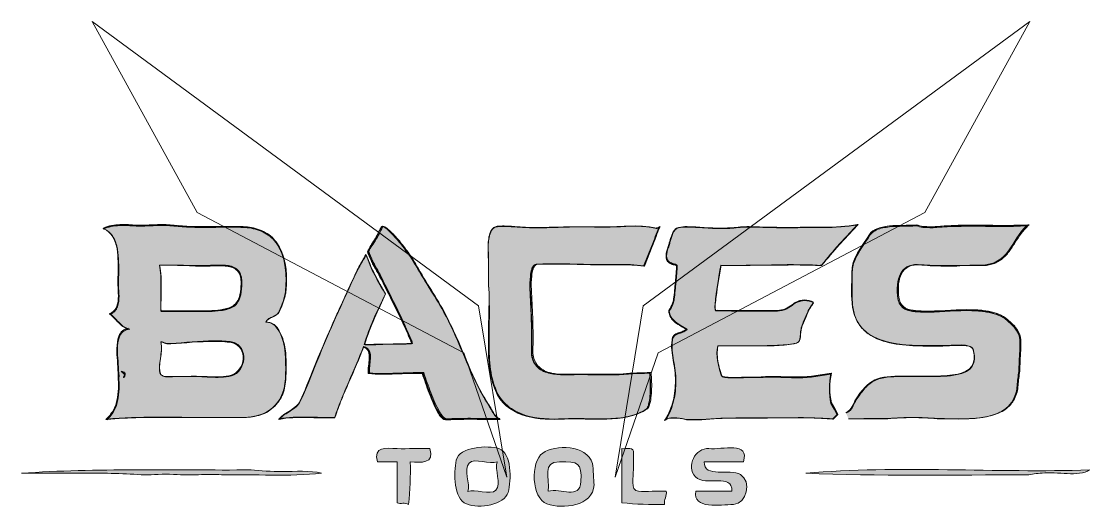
# Model space of a CAD drawing. Extents: x 30 to 681, y 30 to 328.
import ezdxf

# ---------------------------------------------------------------- set-up
doc = ezdxf.new("R2010")
doc.units = 0
doc.header["$MEASUREMENT"] = 0
doc.layers.add('Layer 1', color=7, linetype='Continuous')

# ---------------------------------------------------------------- blocks, each defined once
blk = doc.blocks.new('block 2')
at = {"layer": 'Layer 1', "lineweight": 0}
for points in [[(73, 327.7), (137.1, 211.3), (299.5, 125.6), (325.7, 49.8), (308.5, 154.4), (73, 327.7)], [(644.4, 327.7), (580.4, 211.3), (417.9, 125.6), (391.8, 49.8), (408.9, 154.4), (644.4, 327.7)]]:
    blk.add_lwpolyline(points, dxfattribs=at)
blk = doc.blocks.new('block 4')
at = {"layer": 'Layer 1', "true_color": 0x50505c}
h = blk.add_hatch(color=251, dxfattribs=at)
h.dxf.hatch_style = 2
edge = h.paths.add_edge_path()
edge.add_spline(control_points=[(278.9, 67.3), (272.3, 67.5), (265.5, 67.1), (258.9, 67.3), (252.3, 67.5), (244, 68.8), (246.9, 59.3), (250.9, 59.3), (254.9, 59.3), (258.9, 59.3), (258.9, 51), (258.9, 42.6), (258.9, 34.3), (261.2, 33.3), (263.4, 34.7), (265.9, 33.3), (266.9, 41.8), (267.1, 50.5), (266.9, 59.3), (273.5, 58.7), (281.8, 58), (278.9, 67.3)], knot_values=[0, 0, 0, 0, 1, 1, 1, 2, 2, 2, 3, 3, 3, 4, 4, 4, 5, 5, 5, 6, 6, 6, 7, 7, 7, 7], degree=3, periodic=1)
at = {"layer": 'Layer 1', "lineweight": 0}
blk.add_open_spline([(278.9, 67.3), (272.3, 67.5), (265.5, 67.1), (258.9, 67.3), (252.3, 67.5), (244, 68.8), (246.9, 59.3), (250.9, 59.3), (254.9, 59.3), (258.9, 59.3), (258.9, 51), (258.9, 42.6), (258.9, 34.3), (261.2, 33.3), (263.4, 34.7), (265.9, 33.3), (266.9, 41.8), (267.1, 50.5), (266.9, 59.3), (273.5, 58.7), (281.8, 58), (278.9, 67.3)], degree=3, knots=[0, 0, 0, 0, 1, 1, 1, 2, 2, 2, 3, 3, 3, 4, 4, 4, 5, 5, 5, 6, 6, 6, 7, 7, 7, 7], dxfattribs=at)
blk = doc.blocks.new('block 5')
at = {"layer": 'Layer 1', "true_color": 0x50505c}
h = blk.add_hatch(color=251, dxfattribs=at)
h.dxf.hatch_style = 2
edge = h.paths.add_edge_path()
edge.add_spline(control_points=[(402.9, 54.3), (402.7, 56), (403.2, 63.2), (402.9, 64.3), (403.9, 68.8), (398.5, 66.9), (395.9, 67.3), (395.9, 56.3), (395.9, 45.3), (395.9, 34.3), (404.4, 33.3), (413.1, 33.1), (421.9, 33.3), (421.3, 36.2), (423.5, 38.4), (422.9, 41.3), (417.6, 41.6), (411.1, 40.9), (405.9, 41.3), (400.7, 41.7), (402.9, 50.6), (402.9, 54.3)], knot_values=[0, 0, 0, 0, 1, 1, 1, 2, 2, 2, 3, 3, 3, 4, 4, 4, 5, 5, 5, 6, 6, 6, 7, 7, 7, 7], degree=3, periodic=1)
at = {"layer": 'Layer 1', "lineweight": 0}
blk.add_open_spline([(402.9, 54.3), (402.7, 56), (403.2, 63.2), (402.9, 64.3), (403.9, 68.8), (398.5, 66.9), (395.9, 67.3), (395.9, 56.3), (395.9, 45.3), (395.9, 34.3), (404.4, 33.3), (413.1, 33.1), (421.9, 33.3), (421.3, 36.2), (423.5, 38.4), (422.9, 41.3), (417.6, 41.6), (411.1, 40.9), (405.9, 41.3), (400.7, 41.7), (402.9, 50.6), (402.9, 54.3)], degree=3, knots=[0, 0, 0, 0, 1, 1, 1, 2, 2, 2, 3, 3, 3, 4, 4, 4, 5, 5, 5, 6, 6, 6, 7, 7, 7, 7], dxfattribs=at)
blk = doc.blocks.new('block 6')
at = {"layer": 'Layer 1', "true_color": 0x50505c}
h = blk.add_hatch(color=251, dxfattribs=at)
h.dxf.hatch_style = 2
edge = h.paths.add_edge_path()
edge.add_spline(control_points=[(469.9, 59.3), (474.2, 71.8), (457.1, 66.5), (448.9, 67.3), (440.7, 68.1), (434.5, 56.4), (440.7, 50.1), (446.9, 43.8), (463.4, 52.8), (462.9, 41.3), (455.6, 41.3), (448.2, 41.3), (440.9, 41.3), (439, 30.1), (455.8, 33.1), (463.9, 33.3), (472, 33.5), (474.9, 47.5), (468.2, 51.5), (461.5, 55.5), (446, 48.9), (446, 59.3), (453.9, 59.3), (461.9, 59.3), (469.9, 59.3)], knot_values=[0, 0, 0, 0, 1, 1, 1, 2, 2, 2, 3, 3, 3, 4, 4, 4, 5, 5, 5, 6, 6, 6, 7, 7, 7, 8, 8, 8, 8], degree=3, periodic=1)
at = {"layer": 'Layer 1', "lineweight": 0}
blk.add_open_spline([(469.9, 59.3), (474.2, 71.8), (457.1, 66.5), (448.9, 67.3), (440.7, 68.1), (434.5, 56.4), (440.7, 50.1), (446.9, 43.8), (463.4, 52.8), (462.9, 41.3), (455.6, 41.3), (448.2, 41.3), (440.9, 41.3), (439, 30.1), (455.8, 33.1), (463.9, 33.3), (472, 33.5), (474.9, 47.5), (468.2, 51.5), (461.5, 55.5), (446, 48.9), (446, 59.3), (453.9, 59.3), (461.9, 59.3), (469.9, 59.3)], degree=3, knots=[0, 0, 0, 0, 1, 1, 1, 2, 2, 2, 3, 3, 3, 4, 4, 4, 5, 5, 5, 6, 6, 6, 7, 7, 7, 8, 8, 8, 8], dxfattribs=at)
blk = doc.blocks.new('block 7')
at = {"layer": 'Layer 1', "true_color": 0x50505c}
h = blk.add_hatch(color=251, dxfattribs=at)
h.dxf.hatch_style = 2
edge = h.paths.add_edge_path()
edge.add_spline(control_points=[(65.9, 52.3), (78.2, 52.3), (91.4, 52.4), (102.9, 51.3), (104.9, 51.3), (106.9, 51.3), (108.9, 51.3), (114.6, 51.8), (121.3, 51.8), (126.9, 51.3), (130.6, 51.3), (134.2, 51.3), (137.9, 51.3), (142.3, 51.7), (147.6, 51.7), (151.9, 51.3), (172.2, 51.8), (193, 50.1), (212.9, 52.3), (205.9, 54.1), (196.7, 53.3), (188.9, 53.3), (182.5, 53.3), (175.5, 53.8), (169.9, 54.3), (123.2, 54), (75.6, 55.4), (29.9, 52.3), (41.9, 52.3), (53.9, 52.3), (65.9, 52.3)], knot_values=[0, 0, 0, 0, 1, 1, 1, 2, 2, 2, 3, 3, 3, 4, 4, 4, 5, 5, 5, 6, 6, 6, 7, 7, 7, 8, 8, 8, 9, 9, 9, 10, 10, 10, 10], degree=3, periodic=1)
at = {"layer": 'Layer 1', "lineweight": 0}
blk.add_open_spline([(65.9, 52.3), (78.2, 52.3), (91.4, 52.4), (102.9, 51.3), (104.9, 51.3), (106.9, 51.3), (108.9, 51.3), (114.6, 51.8), (121.3, 51.8), (126.9, 51.3), (130.6, 51.3), (134.2, 51.3), (137.9, 51.3), (142.3, 51.7), (147.6, 51.7), (151.9, 51.3), (172.2, 51.8), (193, 50.1), (212.9, 52.3), (205.9, 54.1), (196.7, 53.3), (188.9, 53.3), (182.5, 53.3), (175.5, 53.8), (169.9, 54.3), (123.2, 54), (75.6, 55.4), (29.9, 52.3), (41.9, 52.3), (53.9, 52.3), (65.9, 52.3)], degree=3, knots=[0, 0, 0, 0, 1, 1, 1, 2, 2, 2, 3, 3, 3, 4, 4, 4, 5, 5, 5, 6, 6, 6, 7, 7, 7, 8, 8, 8, 9, 9, 9, 10, 10, 10, 10], dxfattribs=at)
blk = doc.blocks.new('block 8')
at = {"layer": 'Layer 1', "true_color": 0x50505c}
h = blk.add_hatch(color=251, dxfattribs=at)
h.dxf.hatch_style = 2
edge = h.paths.add_edge_path()
edge.add_spline(control_points=[(642.9, 51.3), (645.3, 51.5), (648.8, 52.3), (651.9, 52.3), (661.1, 53.6), (674.1, 49.7), (680.9, 54.3), (624.2, 52.4), (564.2, 57.2), (507.9, 52.3), (551.9, 50.4), (598, 51.3), (642.9, 51.3)], knot_values=[0, 0, 0, 0, 1, 1, 1, 2, 2, 2, 3, 3, 3, 4, 4, 4, 4], degree=3, periodic=1)
at = {"layer": 'Layer 1', "lineweight": 0}
blk.add_open_spline([(642.9, 51.3), (645.3, 51.5), (648.8, 52.3), (651.9, 52.3), (661.1, 53.6), (674.1, 49.7), (680.9, 54.3), (624.2, 52.4), (564.2, 57.2), (507.9, 52.3), (551.9, 50.4), (598, 51.3), (642.9, 51.3)], degree=3, knots=[0, 0, 0, 0, 1, 1, 1, 2, 2, 2, 3, 3, 3, 4, 4, 4, 4], dxfattribs=at)
blk = doc.blocks.new('block 3')
at = {"layer": 'Layer 1', "true_color": 0x50505c}
h = blk.add_hatch(color=251, dxfattribs=at)
h.dxf.hatch_style = 2
edge = h.paths.add_edge_path()
edge.add_spline(control_points=[(320.9, 67.3), (314.4, 69.5), (296.5, 68.4), (294.9, 60.3), (293.3, 52.2), (293.4, 36.8), (301.2, 33.6), (309, 30.4), (324.4, 33.1), (326.5, 40.6), (328.7, 48.1), (328.7, 64.6), (320.9, 67.3)], knot_values=[0, 0, 0, 0, 1, 1, 1, 2, 2, 2, 3, 3, 3, 4, 4, 4, 4], degree=3, periodic=1)
edge = h.paths.add_edge_path()
edge.add_spline(control_points=[(319.1, 42), (315.6, 38.5), (306.2, 43), (301.9, 41.2), (303.7, 45.5), (299.2, 54.9), (302.7, 58.4), (306.2, 61.9), (315.5, 57.4), (319.9, 59.2), (318.1, 54.9), (322.6, 45.5), (319.1, 42)], knot_values=[0, 0, 0, 0, 1, 1, 1, 2, 2, 2, 3, 3, 3, 4, 4, 4, 4], degree=3, periodic=1)
h = blk.add_hatch(color=251, dxfattribs=at)
h.dxf.hatch_style = 2
edge = h.paths.add_edge_path()
edge.add_spline(control_points=[(377.9, 58.3), (374.4, 69.8), (355.1, 69.8), (347.6, 64.6), (340.1, 59.4), (340.6, 36.9), (350.2, 33.6), (359.8, 30.3), (378.2, 31.9), (378.9, 45.3), (378.7, 48.4), (378.5, 54.5), (377.9, 58.3)], knot_values=[0, 0, 0, 0, 1, 1, 1, 2, 2, 2, 3, 3, 3, 4, 4, 4, 4], degree=3, periodic=1)
edge = h.paths.add_edge_path()
edge.add_spline(control_points=[(370.9, 47.3), (370.3, 35.8), (358.7, 43.6), (350.9, 41.3), (352.2, 49.7), (346.7, 59.1), (357.9, 59.3), (369.1, 59.4), (371.5, 58.7), (370.9, 47.3)], knot_values=[0, 0, 0, 0, 1, 1, 1, 2, 2, 2, 3, 3, 3, 3], degree=3, periodic=1)
at = {"layer": 'Layer 1', "lineweight": 0}
for points, knots in [([(320.9, 67.3), (314.4, 69.5), (296.5, 68.4), (294.9, 60.3), (293.3, 52.2), (293.4, 36.8), (301.2, 33.6), (309, 30.4), (324.4, 33.1), (326.5, 40.6), (328.7, 48.1), (328.7, 64.6), (320.9, 67.3)], [0, 0, 0, 0, 1, 1, 1, 2, 2, 2, 3, 3, 3, 4, 4, 4, 4]), ([(377.9, 58.3), (374.4, 69.8), (355.1, 69.8), (347.6, 64.6), (340.1, 59.4), (340.6, 36.9), (350.2, 33.6), (359.8, 30.3), (378.2, 31.9), (378.9, 45.3), (378.7, 48.4), (378.5, 54.5), (377.9, 58.3)], [0, 0, 0, 0, 1, 1, 1, 2, 2, 2, 3, 3, 3, 4, 4, 4, 4]), ([(319.1, 42), (315.6, 38.5), (306.2, 43), (301.9, 41.2), (303.7, 45.5), (299.2, 54.9), (302.7, 58.4), (306.2, 61.9), (315.5, 57.4), (319.9, 59.2), (318.1, 54.9), (322.6, 45.5), (319.1, 42)], [0, 0, 0, 0, 1, 1, 1, 2, 2, 2, 3, 3, 3, 4, 4, 4, 4]), ([(370.9, 47.3), (370.3, 35.8), (358.7, 43.6), (350.9, 41.3), (352.2, 49.7), (346.7, 59.1), (357.9, 59.3), (369.1, 59.4), (371.5, 58.7), (370.9, 47.3)], [0, 0, 0, 0, 1, 1, 1, 2, 2, 2, 3, 3, 3, 3])]:
    blk.add_open_spline(points, degree=3, knots=knots, dxfattribs=at)
at = {"layer": 'Layer 1'}
for name in ['block 6', 'block 4', 'block 5', 'block 7', 'block 8']:
    blk.add_blockref(name, (0, 0), dxfattribs=at)
blk = doc.blocks.new('block 10')
at = {"layer": 'Layer 1', "true_color": 0x3300ff}
h = blk.add_hatch(color=180, dxfattribs=at)
h.dxf.hatch_style = 2
edge = h.paths.add_edge_path()
edge.add_spline(control_points=[(251.8, 161.6), (250.7, 163.5), (249.5, 165.5), (248.5, 167.4), (247.4, 169.4), (246.4, 171.4), (245.4, 173.3), (244.4, 175.3), (243.3, 177.2), (242.5, 179.3), (241.7, 181.4), (240.9, 183.5), (240, 185.5), (240, 185.5), (240, 185.5), (240, 185.5), (239, 183.7), (237.9, 182), (236.9, 180.2), (235.9, 178.4), (235, 176.6), (234.1, 174.8), (232.3, 171.1), (230.7, 167.4), (229, 163.7), (225.6, 156.3), (222.2, 148.9), (218.9, 141.4), (215.6, 133.9), (212.5, 126.4), (209.4, 118.8), (209.4, 118.8), (204.8, 107.4), (204.8, 107.4), (203.3, 103.6), (201.8, 99.8), (199.9, 96.2), (199.9, 96.2), (199.9, 96.2), (199.9, 96.2), (199.5, 94.8), (198.4, 93.7), (197.4, 92.8), (196.3, 91.9), (195.1, 91.1), (193.9, 90.3), (192.7, 89.5), (191.5, 88.8), (190.3, 88), (189.1, 87.2), (188, 86.3), (187.1, 85.2), (187.1, 85.2), (187, 85.4), (187, 85.4), (192.6, 86.5), (198.3, 86.6), (204, 86.5), (209.7, 86.4), (215.4, 86.2), (221, 86.4), (221, 86.4), (220.9, 86.3), (220.9, 86.3), (222.1, 90), (223.4, 93.6), (224.9, 97.2), (226.3, 100.8), (227.9, 104.4), (229.4, 107.9), (232.5, 115), (235.7, 122.1), (238.3, 129.4), (238.3, 129.4), (238.4, 129.6), (238.4, 129.6), (238.4, 129.6), (238.6, 129.5), (238.6, 129.5), (238.6, 129.5), (239.7, 129.1), (239.7, 129.1), (240, 128.9), (240.4, 128.7), (240.7, 128.5), (241, 128.2), (241.3, 128), (241.5, 127.6), (241.7, 127.3), (241.9, 127), (242.1, 126.6), (242.7, 125.2), (242.7, 123.6), (242.6, 122.1), (242.5, 120.6), (242.3, 119.1), (242.2, 117.6), (242.1, 116.1), (241.9, 114.6), (242.2, 113.2), (242.2, 113.2), (242, 113.4), (242, 113.4), (247.4, 112.9), (252.9, 113.1), (258.4, 113.3), (263.9, 113.5), (269.4, 113.7), (274.8, 113.6), (274.8, 113.6), (275, 113.6), (275, 113.6), (275, 113.6), (275.1, 113.5), (275.1, 113.5), (276.5, 109.4), (277.9, 105.4), (279.5, 101.4), (281, 97.4), (282.6, 93.4), (284.8, 89.7), (285.3, 88.8), (285.9, 87.9), (286.6, 87.1), (287.3, 86.3), (288.1, 85.5), (289.1, 85.5), (291.2, 85.5), (293.4, 85.6), (295.5, 85.6), (299.8, 85.7), (304.1, 85.9), (308.4, 85.6), (308.4, 85.6), (308.4, 85.6), (308.4, 85.6), (308.4, 85.6), (321.4, 85.6), (321.4, 85.6), (321.4, 85.6), (321.3, 85.2), (321.3, 85.2), (320, 85.9), (319, 87.1), (318.1, 88.3), (317.3, 89.5), (316.6, 90.8), (315.9, 92.1), (315.2, 93.3), (314.3, 94.5), (313.6, 95.8), (312.8, 97), (312.1, 98.3), (311.4, 99.5), (308.5, 104.6), (306, 109.8), (303.7, 115.1), (299, 125.7), (294.9, 136.6), (289.5, 146.9), (284.4, 157.4), (277.5, 166.7), (271.9, 176.9), (270.4, 179.4), (269, 181.9), (267.4, 184.3), (265.8, 186.7), (264.1, 189), (262.3, 191.3), (260.5, 193.6), (258.6, 195.8), (256.6, 197.9), (255.6, 199), (254.6, 200), (253.5, 200.9), (252.9, 201.4), (252.4, 201.8), (251.8, 202.2), (251.5, 202.4), (251.2, 202.5), (250.8, 202.6), (250.5, 202.7), (250.2, 202.5), (250, 202.2), (250, 202.2), (250, 202.2), (250, 202.2), (250, 202.2), (250, 202.2), (250, 202.2), (248.7, 199.7), (247.5, 197.1), (246, 194.7), (245.3, 193.5), (244.4, 192.3), (243.6, 191.1), (242.8, 189.9), (242.1, 188.7), (241.6, 187.4), (241.6, 187.4), (241.6, 187.5), (241.6, 187.5), (242.3, 185.7), (243, 184), (243.7, 182.2), (244.1, 181.3), (244.5, 180.5), (245, 179.7), (245, 179.7), (246.4, 177.2), (246.4, 177.2), (248.3, 173.9), (250, 170.5), (251.7, 167.1), (255.1, 160.3), (258.5, 153.5), (261.7, 146.6), (263.3, 143.2), (264.9, 139.7), (266.4, 136.2), (266.8, 135.3), (267.1, 134.5), (267.5, 133.6), (267.7, 133.2), (267.8, 132.7), (268, 132.3), (268.1, 132.1), (268.1, 131.8), (268.2, 131.6), (268.2, 131.5), (268.2, 131.5), (268.2, 131.4), (268.2, 131.3), (268.1, 131.3), (268, 131.3), (268, 131.3), (267.6, 131.3), (267.6, 131.3), (265.7, 131.3), (263.8, 131.3), (261.9, 131.2), (261.9, 131.2), (250.5, 130.9), (250.5, 130.9), (248.6, 130.9), (246.7, 130.9), (244.8, 130.9), (244.8, 130.9), (242, 130.8), (242, 130.8), (242, 130.8), (240.6, 130.8), (240.6, 130.8), (240.1, 130.8), (239.6, 130.8), (239.2, 131), (239.2, 131), (239.2, 131), (239.2, 131), (239.2, 131), (239.2, 131), (239.2, 131), (240.9, 136.3), (242.8, 141.6), (245, 146.7), (245.5, 148), (246.2, 149.2), (246.8, 150.5), (246.8, 150.5), (248.6, 154.3), (248.6, 154.3), (248.6, 154.3), (251.8, 161.6), (251.8, 161.6)], knot_values=[0, 0, 0, 0, 1, 1, 1, 2, 2, 2, 3, 3, 3, 4, 4, 4, 5, 5, 5, 6, 6, 6, 7, 7, 7, 8, 8, 8, 9, 9, 9, 10, 10, 10, 11, 11, 11, 12, 12, 12, 13, 13, 13, 14, 14, 14, 15, 15, 15, 16, 16, 16, 17, 17, 17, 18, 18, 18, 19, 19, 19, 20, 20, 20, 21, 21, 21, 22, 22, 22, 23, 23, 23, 24, 24, 24, 25, 25, 25, 26, 26, 26, 27, 27, 27, 28, 28, 28, 29, 29, 29, 30, 30, 30, 31, 31, 31, 32, 32, 32, 33, 33, 33, 34, 34, 34, 35, 35, 35, 36, 36, 36, 37, 37, 37, 38, 38, 38, 39, 39, 39, 40, 40, 40, 41, 41, 41, 42, 42, 42, 43, 43, 43, 44, 44, 44, 45, 45, 45, 46, 46, 46, 47, 47, 47, 48, 48, 48, 49, 49, 49, 50, 50, 50, 51, 51, 51, 52, 52, 52, 53, 53, 53, 54, 54, 54, 55, 55, 55, 56, 56, 56, 57, 57, 57, 58, 58, 58, 59, 59, 59, 60, 60, 60, 61, 61, 61, 62, 62, 62, 63, 63, 63, 64, 64, 64, 65, 65, 65, 66, 66, 66, 67, 67, 67, 68, 68, 68, 69, 69, 69, 70, 70, 70, 71, 71, 71, 72, 72, 72, 73, 73, 73, 74, 74, 74, 75, 75, 75, 76, 76, 76, 77, 77, 77, 78, 78, 78, 79, 79, 79, 80, 80, 80, 81, 81, 81, 82, 82, 82, 83, 83, 83, 84, 84, 84, 85, 85, 85, 86, 86, 86, 87, 87, 87, 88, 88, 88, 89, 89, 89, 90, 90, 90, 91, 91, 91, 91], degree=3, periodic=1)
edge = h.paths.add_edge_path()
edge.add_spline(control_points=[(251.8, 161.6), (251.8, 161.6), (248.2, 154), (248.2, 154), (248.2, 154), (246.4, 150.2), (246.4, 150.2), (245.8, 148.9), (245.2, 147.7), (244.6, 146.4), (242.4, 141.3), (240.5, 136), (238.8, 130.7), (238.8, 130.7), (238.8, 130.7), (238.8, 130.7), (239.2, 130.5), (239.7, 130.6), (240.2, 130.5), (240.2, 130.5), (241.6, 130.5), (241.6, 130.5), (241.6, 130.5), (244.4, 130.6), (244.4, 130.6), (246.3, 130.7), (248.2, 130.6), (250.1, 130.7), (250.1, 130.7), (261.5, 131), (261.5, 131), (263.4, 131), (265.3, 131.1), (267.2, 131.1), (267.2, 131.1), (267.6, 131.1), (267.6, 131.1), (267.7, 131.1), (267.7, 131.1), (267.7, 131.1), (267.7, 131.1), (267.7, 131.2), (267.7, 131.3), (267.7, 131.5), (267.6, 131.8), (267.5, 132), (267.4, 132.4), (267.2, 132.9), (267, 133.3), (266.7, 134.2), (266.3, 135.1), (265.9, 135.9), (264.4, 139.4), (262.8, 142.8), (261.1, 146.3), (257.8, 153.2), (254.5, 160), (251, 166.8), (249.3, 170.2), (247.6, 173.6), (245.7, 176.9), (245.7, 176.9), (244.3, 179.4), (244.3, 179.4), (243.8, 180.2), (243.4, 181.1), (243, 181.9), (242.2, 183.6), (241.5, 185.4), (240.8, 187.2), (240.8, 187.2), (240.8, 187.2), (240.8, 187.2), (240.8, 187.2), (240.8, 187.2), (240.8, 187.2), (241.4, 188.5), (242.1, 189.8), (242.8, 191), (243.5, 192.2), (244.4, 193.3), (245.1, 194.6), (246.6, 197), (247.7, 199.6), (249.1, 202.1), (249.1, 202.1), (249.1, 202.1), (249.1, 202.1), (249.1, 202.1), (249.2, 202.4), (249.2, 202.4), (249.3, 202.5), (249.4, 202.6), (249.4, 202.6), (249.6, 202.7), (249.8, 202.7), (250, 202.7), (250.4, 202.6), (250.7, 202.5), (251, 202.3), (251.6, 201.9), (252.2, 201.5), (252.8, 201), (253.9, 200), (254.9, 199), (255.9, 198), (257.9, 195.9), (259.8, 193.7), (261.6, 191.4), (263.4, 189.1), (265.2, 186.8), (266.8, 184.4), (268.4, 182), (269.9, 179.5), (271.4, 177), (277, 166.8), (284, 157.5), (289.1, 147), (294.5, 136.7), (298.6, 125.8), (303.4, 115.2), (305.8, 109.9), (308.3, 104.7), (311.1, 99.6), (311.8, 98.4), (312.6, 97.1), (313.3, 95.9), (314.1, 94.7), (314.9, 93.5), (315.6, 92.2), (316.3, 90.9), (317, 89.6), (317.8, 88.4), (318.6, 87.2), (319.6, 86.1), (320.8, 85.5), (320.8, 85.5), (321.6, 85.1), (321.6, 85.1), (321.6, 85.1), (320.7, 85.1), (320.7, 85.1), (320.7, 85.1), (307.7, 85.1), (307.7, 85.1), (307.7, 85.1), (307.7, 85.1), (307.7, 85.1), (307.7, 85.1), (307.7, 85.1), (307.7, 85.1), (303.4, 85.3), (299.1, 85.1), (294.8, 85), (292.7, 84.9), (290.5, 84.9), (288.3, 84.9), (287.7, 84.9), (287.1, 85.2), (286.7, 85.5), (286.2, 85.8), (285.9, 86.2), (285.5, 86.6), (284.8, 87.4), (284.2, 88.4), (283.7, 89.3), (281.6, 93.1), (280, 97.1), (278.4, 101.1), (276.9, 105.1), (275.5, 109.2), (274.1, 113.2), (274.1, 113.2), (274.3, 113.1), (274.3, 113.1), (268.8, 113.3), (263.4, 113), (257.9, 112.8), (252.4, 112.6), (246.9, 112.5), (241.5, 113), (241.5, 113), (241.3, 113), (241.3, 113), (241.3, 113), (241.3, 113.2), (241.3, 113.2), (241.1, 114.7), (241.2, 116.2), (241.4, 117.7), (241.6, 119.2), (241.8, 120.7), (241.9, 122.2), (242, 123.7), (242, 125.2), (241.4, 126.5), (241.3, 126.9), (241, 127.1), (240.9, 127.4), (240.7, 127.7), (240.4, 127.9), (240.2, 128.2), (239.9, 128.4), (239.6, 128.6), (239.3, 128.8), (239.3, 128.8), (238.3, 129.2), (238.3, 129.2), (238.3, 129.2), (238.5, 129.3), (238.5, 129.3), (235.8, 122), (232.6, 114.9), (229.5, 107.8), (228, 104.2), (226.4, 100.7), (225, 97.1), (223.6, 93.5), (222.2, 89.9), (221, 86.2), (221, 86.2), (221, 86.1), (221, 86.1), (221, 86.1), (220.9, 86.1), (220.9, 86.1), (215.2, 85.9), (209.5, 86.1), (203.9, 86.2), (198.2, 86.3), (192.5, 86.2), (187, 85.1), (187, 85.1), (186.7, 85), (186.7, 85), (186.7, 85), (186.9, 85.2), (186.9, 85.2), (187.8, 86.3), (189, 87.2), (190.1, 88), (191.3, 88.8), (192.5, 89.6), (193.7, 90.3), (194.9, 91.1), (196.1, 91.9), (197.1, 92.8), (198.2, 93.7), (199.1, 94.8), (199.6, 96.1), (199.6, 96.1), (199.6, 96.1), (199.6, 96.1), (199.6, 96.1), (199.6, 96.1), (199.6, 96.1), (201.5, 99.7), (203, 103.5), (204.5, 107.3), (204.5, 107.3), (209.1, 118.6), (209.1, 118.6), (212.2, 126.1), (215.4, 133.7), (218.7, 141.1), (222, 148.6), (225.5, 156), (228.8, 163.4), (230.5, 167.1), (232.2, 170.8), (234, 174.5), (234.9, 176.3), (235.8, 178.2), (236.8, 179.9), (237.8, 181.7), (238.9, 183.4), (239.9, 185.2), (239.9, 185.2), (239.9, 185.2), (239.9, 185.2), (239.9, 185.2), (239.9, 185.2), (239.9, 185.2), (240.9, 183.2), (241.6, 181.1), (242.4, 179), (243.2, 176.9), (244.3, 174.9), (245.3, 173), (246.3, 171), (247.3, 169), (248.4, 167.1), (249.5, 165.4), (250.6, 163.5), (251.8, 161.6)], knot_values=[0, 0, 0, 0, 1, 1, 1, 2, 2, 2, 3, 3, 3, 4, 4, 4, 5, 5, 5, 6, 6, 6, 7, 7, 7, 8, 8, 8, 9, 9, 9, 10, 10, 10, 11, 11, 11, 12, 12, 12, 13, 13, 13, 14, 14, 14, 15, 15, 15, 16, 16, 16, 17, 17, 17, 18, 18, 18, 19, 19, 19, 20, 20, 20, 21, 21, 21, 22, 22, 22, 23, 23, 23, 24, 24, 24, 25, 25, 25, 26, 26, 26, 27, 27, 27, 28, 28, 28, 29, 29, 29, 30, 30, 30, 31, 31, 31, 32, 32, 32, 33, 33, 33, 34, 34, 34, 35, 35, 35, 36, 36, 36, 37, 37, 37, 38, 38, 38, 39, 39, 39, 40, 40, 40, 41, 41, 41, 42, 42, 42, 43, 43, 43, 44, 44, 44, 45, 45, 45, 46, 46, 46, 47, 47, 47, 48, 48, 48, 49, 49, 49, 50, 50, 50, 51, 51, 51, 52, 52, 52, 53, 53, 53, 54, 54, 54, 55, 55, 55, 56, 56, 56, 57, 57, 57, 58, 58, 58, 59, 59, 59, 60, 60, 60, 61, 61, 61, 62, 62, 62, 63, 63, 63, 64, 64, 64, 65, 65, 65, 66, 66, 66, 67, 67, 67, 68, 68, 68, 69, 69, 69, 70, 70, 70, 71, 71, 71, 72, 72, 72, 73, 73, 73, 74, 74, 74, 75, 75, 75, 76, 76, 76, 77, 77, 77, 78, 78, 78, 79, 79, 79, 80, 80, 80, 81, 81, 81, 82, 82, 82, 83, 83, 83, 84, 84, 84, 85, 85, 85, 86, 86, 86, 87, 87, 87, 88, 88, 88, 89, 89, 89, 90, 90, 90, 91, 91, 91, 92, 92, 92, 93, 93, 93, 94, 94, 94, 95, 95, 95, 96, 96, 96, 97, 97, 97, 98, 98, 98, 98], degree=3, periodic=1)
at = {"layer": 'Layer 1', "true_color": 0xf4f4f4}
h = blk.add_hatch(color=7, dxfattribs=at)
h.dxf.hatch_style = 2
edge = h.paths.add_edge_path()
edge.add_spline(control_points=[(251.8, 161.6), (248.2, 167.7), (247.6, 169), (244.1, 175.8), (242.2, 179.5), (241.7, 182), (239.9, 185.6), (238.2, 182.5), (237.4, 181.5), (235.5, 178), (233.4, 174.1), (227.7, 161.3), (222.7, 150.3), (220.1, 144.7), (214.5, 132.3), (203.7, 105.4), (202.5, 102.3), (201.2, 99.4), (199.7, 96.4), (198.4, 91.9), (189.7, 89.1), (187, 85.4), (197.9, 87.4), (209.7, 85.9), (221, 86.4), (224.9, 99.1), (233.9, 117), (238.4, 129.5), (245.1, 127.4), (240.9, 119), (241.7, 113.3), (252.1, 112.4), (262.9, 113.8), (274.5, 113.4), (278.2, 103), (284, 85.2), (288.6, 85.2), (293, 85.2), (304.3, 85.7), (308, 85.4), (312.3, 85.4), (316.7, 85.4), (321, 85.4), (318, 87), (316.8, 90.8), (315, 93.4), (304.4, 109.2), (298.8, 128.3), (290, 145.4), (286.6, 152), (283.2, 158.3), (279, 164.4), (277.9, 165.9), (277, 167.8), (276, 169.4), (272.1, 175.9), (269.1, 181.7), (264.6, 187.8), (260.1, 193.9), (250.5, 205.3), (249.4, 202.3), (248.3, 200.3), (246.2, 195.8), (244.3, 193.1), (242, 189.9), (241, 187.5), (241, 187.5), (241, 187.5), (243.1, 181.9), (244, 180.5), (248.8, 172.3), (249.4, 170.7), (253.4, 162.8), (258.3, 153.1), (268.8, 131.3), (267.8, 131.3), (260.4, 131.3), (251.9, 130.9), (247.9, 130.9), (243.4, 131), (239.3, 130.5), (238.9, 130.9), (238.9, 130.9), (241.5, 139.4), (245.4, 148.2), (247.3, 152.6), (249.6, 157), (251.8, 161.6)], knot_values=[0, 0, 0, 0, 1, 1, 1, 2, 2, 2, 3, 3, 3, 4, 4, 4, 5, 5, 5, 6, 6, 6, 7, 7, 7, 8, 8, 8, 9, 9, 9, 10, 10, 10, 11, 11, 11, 12, 12, 12, 13, 13, 13, 14, 14, 14, 15, 15, 15, 16, 16, 16, 17, 17, 17, 18, 18, 18, 19, 19, 19, 20, 20, 20, 21, 21, 21, 22, 22, 22, 23, 23, 23, 24, 24, 24, 25, 25, 25, 26, 26, 26, 27, 27, 27, 28, 28, 28, 29, 29, 29, 29], degree=3, periodic=1)
at = {"layer": 'Layer 1', "lineweight": 0}
for points, knots in [([(251.8, 161.6), (251.8, 161.6), (248.2, 154), (248.2, 154), (248.2, 154), (246.4, 150.2), (246.4, 150.2), (245.8, 148.9), (245.2, 147.7), (244.6, 146.4), (242.4, 141.3), (240.5, 136), (238.8, 130.7), (238.8, 130.7), (238.8, 130.7), (238.8, 130.7), (239.2, 130.5), (239.7, 130.6), (240.2, 130.5), (240.2, 130.5), (241.6, 130.5), (241.6, 130.5), (241.6, 130.5), (244.4, 130.6), (244.4, 130.6), (246.3, 130.7), (248.2, 130.6), (250.1, 130.7), (250.1, 130.7), (261.5, 131), (261.5, 131), (263.4, 131), (265.3, 131.1), (267.2, 131.1), (267.2, 131.1), (267.6, 131.1), (267.6, 131.1), (267.7, 131.1), (267.7, 131.1), (267.7, 131.1), (267.7, 131.1), (267.7, 131.2), (267.7, 131.3), (267.7, 131.5), (267.6, 131.8), (267.5, 132), (267.4, 132.4), (267.2, 132.9), (267, 133.3), (266.7, 134.2), (266.3, 135.1), (265.9, 135.9), (264.4, 139.4), (262.8, 142.8), (261.1, 146.3), (257.8, 153.2), (254.5, 160), (251, 166.8), (249.3, 170.2), (247.6, 173.6), (245.7, 176.9), (245.7, 176.9), (244.3, 179.4), (244.3, 179.4), (243.8, 180.2), (243.4, 181.1), (243, 181.9), (242.2, 183.6), (241.5, 185.4), (240.8, 187.2), (240.8, 187.2), (240.8, 187.2), (240.8, 187.2), (240.8, 187.2), (240.8, 187.2), (240.8, 187.2), (241.4, 188.5), (242.1, 189.8), (242.8, 191), (243.5, 192.2), (244.4, 193.3), (245.1, 194.6), (246.6, 197), (247.7, 199.6), (249.1, 202.1), (249.1, 202.1), (249.1, 202.1), (249.1, 202.1), (249.1, 202.1), (249.2, 202.4), (249.2, 202.4), (249.3, 202.5), (249.4, 202.6), (249.4, 202.6), (249.6, 202.7), (249.8, 202.7), (250, 202.7), (250.4, 202.6), (250.7, 202.5), (251, 202.3), (251.6, 201.9), (252.2, 201.5), (252.8, 201), (253.9, 200), (254.9, 199), (255.9, 198), (257.9, 195.9), (259.8, 193.7), (261.6, 191.4), (263.4, 189.1), (265.2, 186.8), (266.8, 184.4), (268.4, 182), (269.9, 179.5), (271.4, 177), (277, 166.8), (284, 157.5), (289.1, 147), (294.5, 136.7), (298.6, 125.8), (303.4, 115.2), (305.8, 109.9), (308.3, 104.7), (311.1, 99.6), (311.8, 98.4), (312.6, 97.1), (313.3, 95.9), (314.1, 94.7), (314.9, 93.5), (315.6, 92.2), (316.3, 90.9), (317, 89.6), (317.8, 88.4), (318.6, 87.2), (319.6, 86.1), (320.8, 85.5), (320.8, 85.5), (321.6, 85.1), (321.6, 85.1), (321.6, 85.1), (320.7, 85.1), (320.7, 85.1), (320.7, 85.1), (307.7, 85.1), (307.7, 85.1), (307.7, 85.1), (307.7, 85.1), (307.7, 85.1), (307.7, 85.1), (307.7, 85.1), (307.7, 85.1), (303.4, 85.3), (299.1, 85.1), (294.8, 85), (292.7, 84.9), (290.5, 84.9), (288.3, 84.9), (287.7, 84.9), (287.1, 85.2), (286.7, 85.5), (286.2, 85.8), (285.9, 86.2), (285.5, 86.6), (284.8, 87.4), (284.2, 88.4), (283.7, 89.3), (281.6, 93.1), (280, 97.1), (278.4, 101.1), (276.9, 105.1), (275.5, 109.2), (274.1, 113.2), (274.1, 113.2), (274.3, 113.1), (274.3, 113.1), (268.8, 113.3), (263.4, 113), (257.9, 112.8), (252.4, 112.6), (246.9, 112.5), (241.5, 113), (241.5, 113), (241.3, 113), (241.3, 113), (241.3, 113), (241.3, 113.2), (241.3, 113.2), (241.1, 114.7), (241.2, 116.2), (241.4, 117.7), (241.6, 119.2), (241.8, 120.7), (241.9, 122.2), (242, 123.7), (242, 125.2), (241.4, 126.5), (241.3, 126.9), (241, 127.1), (240.9, 127.4), (240.7, 127.7), (240.4, 127.9), (240.2, 128.2), (239.9, 128.4), (239.6, 128.6), (239.3, 128.8), (239.3, 128.8), (238.3, 129.2), (238.3, 129.2), (238.3, 129.2), (238.5, 129.3), (238.5, 129.3), (235.8, 122), (232.6, 114.9), (229.5, 107.8), (228, 104.2), (226.4, 100.7), (225, 97.1), (223.6, 93.5), (222.2, 89.9), (221, 86.2), (221, 86.2), (221, 86.1), (221, 86.1), (221, 86.1), (220.9, 86.1), (220.9, 86.1), (215.2, 85.9), (209.5, 86.1), (203.9, 86.2), (198.2, 86.3), (192.5, 86.2), (187, 85.1), (187, 85.1), (186.7, 85), (186.7, 85), (186.7, 85), (186.9, 85.2), (186.9, 85.2), (187.8, 86.3), (189, 87.2), (190.1, 88), (191.3, 88.8), (192.5, 89.6), (193.7, 90.3), (194.9, 91.1), (196.1, 91.9), (197.1, 92.8), (198.2, 93.7), (199.1, 94.8), (199.6, 96.1), (199.6, 96.1), (199.6, 96.1), (199.6, 96.1), (199.6, 96.1), (199.6, 96.1), (199.6, 96.1), (201.5, 99.7), (203, 103.5), (204.5, 107.3), (204.5, 107.3), (209.1, 118.6), (209.1, 118.6), (212.2, 126.1), (215.4, 133.7), (218.7, 141.1), (222, 148.6), (225.5, 156), (228.8, 163.4), (230.5, 167.1), (232.2, 170.8), (234, 174.5), (234.9, 176.3), (235.8, 178.2), (236.8, 179.9), (237.8, 181.7), (238.9, 183.4), (239.9, 185.2), (239.9, 185.2), (239.9, 185.2), (239.9, 185.2), (239.9, 185.2), (239.9, 185.2), (239.9, 185.2), (240.9, 183.2), (241.6, 181.1), (242.4, 179), (243.2, 176.9), (244.3, 174.9), (245.3, 173), (246.3, 171), (247.3, 169), (248.4, 167.1), (249.5, 165.4), (250.6, 163.5), (251.8, 161.6)], [0, 0, 0, 0, 1, 1, 1, 2, 2, 2, 3, 3, 3, 4, 4, 4, 5, 5, 5, 6, 6, 6, 7, 7, 7, 8, 8, 8, 9, 9, 9, 10, 10, 10, 11, 11, 11, 12, 12, 12, 13, 13, 13, 14, 14, 14, 15, 15, 15, 16, 16, 16, 17, 17, 17, 18, 18, 18, 19, 19, 19, 20, 20, 20, 21, 21, 21, 22, 22, 22, 23, 23, 23, 24, 24, 24, 25, 25, 25, 26, 26, 26, 27, 27, 27, 28, 28, 28, 29, 29, 29, 30, 30, 30, 31, 31, 31, 32, 32, 32, 33, 33, 33, 34, 34, 34, 35, 35, 35, 36, 36, 36, 37, 37, 37, 38, 38, 38, 39, 39, 39, 40, 40, 40, 41, 41, 41, 42, 42, 42, 43, 43, 43, 44, 44, 44, 45, 45, 45, 46, 46, 46, 47, 47, 47, 48, 48, 48, 49, 49, 49, 50, 50, 50, 51, 51, 51, 52, 52, 52, 53, 53, 53, 54, 54, 54, 55, 55, 55, 56, 56, 56, 57, 57, 57, 58, 58, 58, 59, 59, 59, 60, 60, 60, 61, 61, 61, 62, 62, 62, 63, 63, 63, 64, 64, 64, 65, 65, 65, 66, 66, 66, 67, 67, 67, 68, 68, 68, 69, 69, 69, 70, 70, 70, 71, 71, 71, 72, 72, 72, 73, 73, 73, 74, 74, 74, 75, 75, 75, 76, 76, 76, 77, 77, 77, 78, 78, 78, 79, 79, 79, 80, 80, 80, 81, 81, 81, 82, 82, 82, 83, 83, 83, 84, 84, 84, 85, 85, 85, 86, 86, 86, 87, 87, 87, 88, 88, 88, 89, 89, 89, 90, 90, 90, 91, 91, 91, 92, 92, 92, 93, 93, 93, 94, 94, 94, 95, 95, 95, 96, 96, 96, 97, 97, 97, 98, 98, 98, 98]), ([(251.8, 161.6), (248.2, 167.7), (247.6, 169), (244.1, 175.8), (242.2, 179.5), (241.7, 182), (239.9, 185.6), (238.2, 182.5), (237.4, 181.5), (235.5, 178), (233.4, 174.1), (227.7, 161.3), (222.7, 150.3), (220.1, 144.7), (214.5, 132.3), (203.7, 105.4), (202.5, 102.3), (201.2, 99.4), (199.7, 96.4), (198.4, 91.9), (189.7, 89.1), (187, 85.4), (197.9, 87.4), (209.7, 85.9), (221, 86.4), (224.9, 99.1), (233.9, 117), (238.4, 129.5), (245.1, 127.4), (240.9, 119), (241.7, 113.3), (252.1, 112.4), (262.9, 113.8), (274.5, 113.4), (278.2, 103), (284, 85.2), (288.6, 85.2), (293, 85.2), (304.3, 85.7), (308, 85.4), (312.3, 85.4), (316.7, 85.4), (321, 85.4), (318, 87), (316.8, 90.8), (315, 93.4), (304.4, 109.2), (298.8, 128.3), (290, 145.4), (286.6, 152), (283.2, 158.3), (279, 164.4), (277.9, 165.9), (277, 167.8), (276, 169.4), (272.1, 175.9), (269.1, 181.7), (264.6, 187.8), (260.1, 193.9), (250.5, 205.3), (249.4, 202.3), (248.3, 200.3), (246.2, 195.8), (244.3, 193.1), (242, 189.9), (241, 187.5), (241, 187.5), (241, 187.5), (243.1, 181.9), (244, 180.5), (248.8, 172.3), (249.4, 170.7), (253.4, 162.8), (258.3, 153.1), (268.8, 131.3), (267.8, 131.3), (260.4, 131.3), (251.9, 130.9), (247.9, 130.9), (243.4, 131), (239.3, 130.5), (238.9, 130.9), (238.9, 130.9), (241.5, 139.4), (245.4, 148.2), (247.3, 152.6), (249.6, 157), (251.8, 161.6)], [0, 0, 0, 0, 1, 1, 1, 2, 2, 2, 3, 3, 3, 4, 4, 4, 5, 5, 5, 6, 6, 6, 7, 7, 7, 8, 8, 8, 9, 9, 9, 10, 10, 10, 11, 11, 11, 12, 12, 12, 13, 13, 13, 14, 14, 14, 15, 15, 15, 16, 16, 16, 17, 17, 17, 18, 18, 18, 19, 19, 19, 20, 20, 20, 21, 21, 21, 22, 22, 22, 23, 23, 23, 24, 24, 24, 25, 25, 25, 26, 26, 26, 27, 27, 27, 28, 28, 28, 29, 29, 29, 29]), ([(251.8, 161.6), (250.7, 163.5), (249.5, 165.5), (248.5, 167.4), (247.4, 169.4), (246.4, 171.4), (245.4, 173.3), (244.4, 175.3), (243.3, 177.2), (242.5, 179.3), (241.7, 181.4), (240.9, 183.5), (240, 185.5), (240, 185.5), (240, 185.5), (240, 185.5), (239, 183.7), (237.9, 182), (236.9, 180.2), (235.9, 178.4), (235, 176.6), (234.1, 174.8), (232.3, 171.1), (230.7, 167.4), (229, 163.7), (225.6, 156.3), (222.2, 148.9), (218.9, 141.4), (215.6, 133.9), (212.5, 126.4), (209.4, 118.8), (209.4, 118.8), (204.8, 107.4), (204.8, 107.4), (203.3, 103.6), (201.8, 99.8), (199.9, 96.2), (199.9, 96.2), (199.9, 96.2), (199.9, 96.2), (199.5, 94.8), (198.4, 93.7), (197.4, 92.8), (196.3, 91.9), (195.1, 91.1), (193.9, 90.3), (192.7, 89.5), (191.5, 88.8), (190.3, 88), (189.1, 87.2), (188, 86.3), (187.1, 85.2), (187.1, 85.2), (187, 85.4), (187, 85.4), (192.6, 86.5), (198.3, 86.6), (204, 86.5), (209.7, 86.4), (215.4, 86.2), (221, 86.4), (221, 86.4), (220.9, 86.3), (220.9, 86.3), (222.1, 90), (223.4, 93.6), (224.9, 97.2), (226.3, 100.8), (227.9, 104.4), (229.4, 107.9), (232.5, 115), (235.7, 122.1), (238.3, 129.4), (238.3, 129.4), (238.4, 129.6), (238.4, 129.6), (238.4, 129.6), (238.6, 129.5), (238.6, 129.5), (238.6, 129.5), (239.7, 129.1), (239.7, 129.1), (240, 128.9), (240.4, 128.7), (240.7, 128.5), (241, 128.2), (241.3, 128), (241.5, 127.6), (241.7, 127.3), (241.9, 127), (242.1, 126.6), (242.7, 125.2), (242.7, 123.6), (242.6, 122.1), (242.5, 120.6), (242.3, 119.1), (242.2, 117.6), (242.1, 116.1), (241.9, 114.6), (242.2, 113.2), (242.2, 113.2), (242, 113.4), (242, 113.4), (247.4, 112.9), (252.9, 113.1), (258.4, 113.3), (263.9, 113.5), (269.4, 113.7), (274.8, 113.6), (274.8, 113.6), (275, 113.6), (275, 113.6), (275, 113.6), (275.1, 113.5), (275.1, 113.5), (276.5, 109.4), (277.9, 105.4), (279.5, 101.4), (281, 97.4), (282.6, 93.4), (284.8, 89.7), (285.3, 88.8), (285.9, 87.9), (286.6, 87.1), (287.3, 86.3), (288.1, 85.5), (289.1, 85.5), (291.2, 85.5), (293.4, 85.6), (295.5, 85.6), (299.8, 85.7), (304.1, 85.9), (308.4, 85.6), (308.4, 85.6), (308.4, 85.6), (308.4, 85.6), (308.4, 85.6), (321.4, 85.6), (321.4, 85.6), (321.4, 85.6), (321.3, 85.2), (321.3, 85.2), (320, 85.9), (319, 87.1), (318.1, 88.3), (317.3, 89.5), (316.6, 90.8), (315.9, 92.1), (315.2, 93.3), (314.3, 94.5), (313.6, 95.8), (312.8, 97), (312.1, 98.3), (311.4, 99.5), (308.5, 104.6), (306, 109.8), (303.7, 115.1), (299, 125.7), (294.9, 136.6), (289.5, 146.9), (284.4, 157.4), (277.5, 166.7), (271.9, 176.9), (270.4, 179.4), (269, 181.9), (267.4, 184.3), (265.8, 186.7), (264.1, 189), (262.3, 191.3), (260.5, 193.6), (258.6, 195.8), (256.6, 197.9), (255.6, 199), (254.6, 200), (253.5, 200.9), (252.9, 201.4), (252.4, 201.8), (251.8, 202.2), (251.5, 202.4), (251.2, 202.5), (250.8, 202.6), (250.5, 202.7), (250.2, 202.5), (250, 202.2), (250, 202.2), (250, 202.2), (250, 202.2), (250, 202.2), (250, 202.2), (250, 202.2), (248.7, 199.7), (247.5, 197.1), (246, 194.7), (245.3, 193.5), (244.4, 192.3), (243.6, 191.1), (242.8, 189.9), (242.1, 188.7), (241.6, 187.4), (241.6, 187.4), (241.6, 187.5), (241.6, 187.5), (242.3, 185.7), (243, 184), (243.7, 182.2), (244.1, 181.3), (244.5, 180.5), (245, 179.7), (245, 179.7), (246.4, 177.2), (246.4, 177.2), (248.3, 173.9), (250, 170.5), (251.7, 167.1), (255.1, 160.3), (258.5, 153.5), (261.7, 146.6), (263.3, 143.2), (264.9, 139.7), (266.4, 136.2), (266.8, 135.3), (267.1, 134.5), (267.5, 133.6), (267.7, 133.2), (267.8, 132.7), (268, 132.3), (268.1, 132.1), (268.1, 131.8), (268.2, 131.6), (268.2, 131.5), (268.2, 131.5), (268.2, 131.4), (268.2, 131.3), (268.1, 131.3), (268, 131.3), (268, 131.3), (267.6, 131.3), (267.6, 131.3), (265.7, 131.3), (263.8, 131.3), (261.9, 131.2), (261.9, 131.2), (250.5, 130.9), (250.5, 130.9), (248.6, 130.9), (246.7, 130.9), (244.8, 130.9), (244.8, 130.9), (242, 130.8), (242, 130.8), (242, 130.8), (240.6, 130.8), (240.6, 130.8), (240.1, 130.8), (239.6, 130.8), (239.2, 131), (239.2, 131), (239.2, 131), (239.2, 131), (239.2, 131), (239.2, 131), (239.2, 131), (240.9, 136.3), (242.8, 141.6), (245, 146.7), (245.5, 148), (246.2, 149.2), (246.8, 150.5), (246.8, 150.5), (248.6, 154.3), (248.6, 154.3), (248.6, 154.3), (251.8, 161.6), (251.8, 161.6)], [0, 0, 0, 0, 1, 1, 1, 2, 2, 2, 3, 3, 3, 4, 4, 4, 5, 5, 5, 6, 6, 6, 7, 7, 7, 8, 8, 8, 9, 9, 9, 10, 10, 10, 11, 11, 11, 12, 12, 12, 13, 13, 13, 14, 14, 14, 15, 15, 15, 16, 16, 16, 17, 17, 17, 18, 18, 18, 19, 19, 19, 20, 20, 20, 21, 21, 21, 22, 22, 22, 23, 23, 23, 24, 24, 24, 25, 25, 25, 26, 26, 26, 27, 27, 27, 28, 28, 28, 29, 29, 29, 30, 30, 30, 31, 31, 31, 32, 32, 32, 33, 33, 33, 34, 34, 34, 35, 35, 35, 36, 36, 36, 37, 37, 37, 38, 38, 38, 39, 39, 39, 40, 40, 40, 41, 41, 41, 42, 42, 42, 43, 43, 43, 44, 44, 44, 45, 45, 45, 46, 46, 46, 47, 47, 47, 48, 48, 48, 49, 49, 49, 50, 50, 50, 51, 51, 51, 52, 52, 52, 53, 53, 53, 54, 54, 54, 55, 55, 55, 56, 56, 56, 57, 57, 57, 58, 58, 58, 59, 59, 59, 60, 60, 60, 61, 61, 61, 62, 62, 62, 63, 63, 63, 64, 64, 64, 65, 65, 65, 66, 66, 66, 67, 67, 67, 68, 68, 68, 69, 69, 69, 70, 70, 70, 71, 71, 71, 72, 72, 72, 73, 73, 73, 74, 74, 74, 75, 75, 75, 76, 76, 76, 77, 77, 77, 78, 78, 78, 79, 79, 79, 80, 80, 80, 81, 81, 81, 82, 82, 82, 83, 83, 83, 84, 84, 84, 85, 85, 85, 86, 86, 86, 87, 87, 87, 88, 88, 88, 89, 89, 89, 90, 90, 90, 91, 91, 91, 91])]:
    blk.add_open_spline(points, degree=3, knots=knots, dxfattribs=at)
blk = doc.blocks.new('block 11')
at = {"layer": 'Layer 1', "true_color": 0xf6f6f6}
h = blk.add_hatch(color=7, dxfattribs=at)
h.dxf.hatch_style = 2
edge = h.paths.add_edge_path()
edge.add_spline(control_points=[(314.9, 162.3), (315, 152.2), (314.5, 133.4), (314.5, 132.8), (314.5, 119), (315.1, 110.7), (319.9, 100.3), (328.2, 85.8), (345.2, 84.5), (360.9, 85.3), (376.6, 86.1), (397.3, 82.3), (410.9, 91.3), (413.7, 94), (413.7, 108.2), (412.9, 113.3), (409.2, 113.1), (402.2, 113.1), (393.9, 112.3), (388.2, 112.1), (372.2, 112.6), (360.9, 112.3), (348.6, 112), (340.5, 116.6), (340.9, 127.3), (341.3, 138), (340.8, 149.5), (340.3, 158.4), (339.8, 167.3), (339.6, 178.4), (343.7, 179.6), (354.8, 179.8), (367.8, 179.7), (377.9, 179.4), (386.4, 179.1), (400.6, 180), (409.3, 178.4), (411.3, 183.1), (412.9, 187.5), (414.7, 191.9), (416.5, 196.3), (416.9, 198.1), (418.9, 202.4), (419.2, 201.7), (416.4, 201.5), (416.9, 201.4), (409.2, 203.4), (400.1, 202.8), (391.9, 202.4), (383.7, 202), (374.6, 202.6), (366.9, 202.4), (359.2, 202.2), (347.9, 201.8), (340.3, 201.8), (328.1, 202.3), (320, 203.7), (317.6, 201.7), (315, 199.6), (314, 194.2), (314.5, 185.4), (314.7, 175.5), (314.3, 168.6), (314.9, 162.3)], knot_values=[0, 0, 0, 0, 1, 1, 1, 2, 2, 2, 3, 3, 3, 4, 4, 4, 5, 5, 5, 6, 6, 6, 7, 7, 7, 8, 8, 8, 9, 9, 9, 10, 10, 10, 11, 11, 11, 12, 12, 12, 13, 13, 13, 14, 14, 14, 15, 15, 15, 16, 16, 16, 17, 17, 17, 18, 18, 18, 19, 19, 19, 20, 20, 20, 21, 21, 21, 21], degree=3, periodic=1)
at = {"layer": 'Layer 1', "true_color": 0x3300ff}
h = blk.add_hatch(color=180, dxfattribs=at)
h.dxf.hatch_style = 2
edge = h.paths.add_edge_path()
edge.add_spline(control_points=[(314.9, 162.3), (314.9, 162.3), (314.7, 146.6), (314.7, 146.6), (314.6, 141.4), (314.5, 136.1), (314.5, 130.9), (314.5, 125.7), (314.6, 120.4), (315.4, 115.3), (316.1, 110.1), (317.7, 105.1), (319.9, 100.4), (319.9, 100.4), (319.9, 100.4), (319.9, 100.4), (321.9, 96.9), (324.7, 93.8), (328.1, 91.6), (331.4, 89.3), (335.3, 87.8), (339.2, 86.9), (347.1, 85), (355.3, 85.2), (363.4, 85.6), (371.5, 85.8), (379.6, 85.2), (387.7, 85.5), (391.7, 85.7), (395.8, 86), (399.7, 86.9), (403.6, 87.8), (407.5, 89.2), (410.8, 91.5), (410.8, 91.5), (410.8, 91.5), (410.8, 91.5), (411.4, 92.1), (411.7, 93), (412, 93.9), (412.1, 94.3), (412.2, 94.8), (412.3, 95.2), (412.3, 95.2), (412.6, 96.6), (412.6, 96.6), (412.9, 98.4), (413, 100.3), (413.1, 102.2), (413.2, 104.1), (413.2, 105.9), (413.1, 107.8), (413, 109.7), (412.9, 111.5), (412.7, 113.4), (412.7, 113.4), (412.9, 113.3), (412.9, 113.3), (407.3, 113.1), (401.7, 113), (396.2, 112.5), (396.2, 112.5), (394.1, 112.3), (394.1, 112.3), (393.4, 112.3), (392.7, 112.3), (392, 112.2), (392, 112.2), (387.8, 112.2), (387.8, 112.2), (387.8, 112.2), (379.4, 112.3), (379.4, 112.3), (373.8, 112.4), (368.2, 112.4), (362.6, 112.3), (359.8, 112.2), (357, 112.2), (354.2, 112.6), (351.4, 113), (348.7, 113.9), (346.3, 115.4), (343.9, 116.9), (342.1, 119.4), (341.3, 122.1), (340.5, 124.8), (340.7, 127.7), (340.8, 130.5), (340.9, 136.1), (340.8, 141.7), (340.6, 147.3), (340.5, 150.1), (340.4, 152.9), (340.2, 155.7), (340, 158.5), (339.9, 161.3), (339.8, 164.1), (339.7, 166.9), (339.8, 169.7), (340.1, 172.5), (340.3, 173.9), (340.5, 175.3), (340.9, 176.6), (341.1, 177.3), (341.4, 177.9), (341.8, 178.5), (342.2, 179.1), (342.8, 179.6), (343.6, 179.8), (343.6, 179.8), (343.6, 179.8), (343.6, 179.8), (343.6, 179.8), (343.6, 179.8), (343.6, 179.8), (354.6, 180), (365.5, 179.9), (376.5, 179.6), (382, 179.4), (387.4, 179.6), (392.9, 179.6), (398.4, 179.6), (403.9, 179.5), (409.3, 178.6), (409.3, 178.6), (409.1, 178.5), (409.1, 178.5), (409.1, 178.5), (413.9, 190.5), (413.9, 190.5), (414.7, 192.5), (415.5, 194.5), (416.2, 196.5), (416.9, 198.5), (417.7, 200.5), (418.6, 202.5), (418.6, 202.5), (418.7, 202.7), (418.7, 202.7), (418.7, 202.7), (418.8, 202.5), (418.8, 202.5), (418.9, 202.4), (418.8, 202.1), (418.7, 202.1), (418.6, 202), (418.5, 202), (418.4, 201.9), (418.2, 201.8), (418, 201.7), (417.8, 201.7), (417.8, 201.7), (417.2, 201.6), (417.2, 201.6), (417.2, 201.6), (416.9, 201.5), (416.9, 201.5), (416.9, 201.5), (416.8, 201.5), (416.8, 201.5), (416.8, 201.5), (416.8, 201.4), (416.8, 201.6), (416.7, 201.8), (416.8, 201.7), (416.8, 201.7), (416.8, 201.7), (416.7, 201.5), (416.7, 201.5), (411.1, 202.9), (405.2, 203), (399.4, 202.9), (396.5, 202.8), (393.6, 202.6), (390.7, 202.5), (387.8, 202.4), (384.9, 202.4), (382, 202.4), (370.4, 202.8), (358.7, 202.3), (347.1, 202.1), (347.1, 202.1), (342.7, 202), (342.7, 202), (342.7, 202), (340.5, 202), (340.5, 202), (339.8, 202), (339, 202.1), (338.3, 202.1), (335.4, 202.3), (332.5, 202.5), (329.6, 202.7), (326.7, 202.9), (323.8, 203.1), (320.9, 202.9), (320.2, 202.9), (319.5, 202.7), (318.8, 202.5), (318.1, 202.3), (317.5, 201.9), (317, 201.3), (316, 200.2), (315.5, 198.8), (315.1, 197.4), (314.4, 194.6), (314.3, 191.6), (314.3, 188.7), (314.4, 185.8), (314.5, 182.9), (314.5, 180), (314.6, 173.9), (314.3, 168.1), (314.9, 162.3)], knot_values=[0, 0, 0, 0, 1, 1, 1, 2, 2, 2, 3, 3, 3, 4, 4, 4, 5, 5, 5, 6, 6, 6, 7, 7, 7, 8, 8, 8, 9, 9, 9, 10, 10, 10, 11, 11, 11, 12, 12, 12, 13, 13, 13, 14, 14, 14, 15, 15, 15, 16, 16, 16, 17, 17, 17, 18, 18, 18, 19, 19, 19, 20, 20, 20, 21, 21, 21, 22, 22, 22, 23, 23, 23, 24, 24, 24, 25, 25, 25, 26, 26, 26, 27, 27, 27, 28, 28, 28, 29, 29, 29, 30, 30, 30, 31, 31, 31, 32, 32, 32, 33, 33, 33, 34, 34, 34, 35, 35, 35, 36, 36, 36, 37, 37, 37, 38, 38, 38, 39, 39, 39, 40, 40, 40, 41, 41, 41, 42, 42, 42, 43, 43, 43, 44, 44, 44, 45, 45, 45, 46, 46, 46, 47, 47, 47, 48, 48, 48, 49, 49, 49, 50, 50, 50, 51, 51, 51, 52, 52, 52, 53, 53, 53, 54, 54, 54, 55, 55, 55, 56, 56, 56, 57, 57, 57, 58, 58, 58, 59, 59, 59, 60, 60, 60, 61, 61, 61, 62, 62, 62, 63, 63, 63, 64, 64, 64, 65, 65, 65, 66, 66, 66, 67, 67, 67, 68, 68, 68, 69, 69, 69, 70, 70, 70, 71, 71, 71, 71], degree=3, periodic=1)
edge = h.paths.add_edge_path()
edge.add_spline(control_points=[(314.9, 162.3), (314.4, 168.1), (314.6, 173.9), (314.6, 179.8), (314.6, 182.7), (314.5, 185.6), (314.4, 188.5), (314.4, 191.4), (314.5, 194.3), (315.2, 197.2), (315.6, 198.6), (316.1, 200), (317.1, 201.1), (317.6, 201.7), (318.2, 202.1), (318.9, 202.3), (319.6, 202.5), (320.3, 202.6), (321.1, 202.7), (324, 202.9), (326.9, 202.6), (329.8, 202.5), (332.7, 202.3), (335.6, 202.1), (338.5, 202), (339.2, 202), (340, 201.9), (340.7, 201.9), (340.7, 201.9), (342.9, 202), (342.9, 202), (342.9, 202), (347.3, 202.1), (347.3, 202.1), (358.9, 202.3), (370.6, 202.8), (382.2, 202.4), (385.1, 202.4), (388, 202.4), (390.9, 202.5), (393.8, 202.6), (396.7, 202.8), (399.6, 202.9), (405.4, 203.1), (411.3, 203), (417, 201.6), (417, 201.6), (416.9, 201.4), (416.9, 201.4), (416.9, 201.4), (416.8, 201.3), (416.7, 201.6), (416.7, 201.7), (416.8, 201.7), (416.8, 201.7), (416.8, 201.7), (416.8, 201.7), (416.9, 201.7), (417, 201.7), (417, 201.7), (417.1, 201.8), (417.1, 201.8), (417.4, 201.9), (417.4, 201.9), (417.4, 201.9), (418, 202), (418, 202), (418.2, 202.1), (418.4, 202.1), (418.6, 202.2), (418.8, 202.3), (418.9, 202.4), (418.9, 202.5), (418.9, 202.5), (419.1, 202.5), (419.1, 202.5), (418.2, 200.5), (417.4, 198.5), (416.7, 196.5), (416, 194.5), (415.2, 192.5), (414.4, 190.5), (414.4, 190.5), (409.6, 178.5), (409.6, 178.5), (409.6, 178.5), (409.6, 178.4), (409.6, 178.4), (409.6, 178.4), (409.5, 178.4), (409.5, 178.4), (404.1, 179.3), (398.6, 179.4), (393.2, 179.4), (387.7, 179.4), (382.3, 179.2), (376.8, 179.4), (365.9, 179.7), (354.9, 179.7), (344, 179.6), (344, 179.6), (344.1, 179.6), (344.1, 179.6), (342.8, 179.2), (342.1, 177.9), (341.7, 176.6), (341.3, 175.3), (341, 173.9), (340.9, 172.5), (340.6, 169.7), (340.6, 166.9), (340.7, 164.2), (340.8, 161.4), (341, 158.6), (341.1, 155.8), (341.3, 153), (341.4, 150.2), (341.5, 147.4), (341.7, 141.8), (341.8, 136.2), (341.7, 130.6), (341.6, 127.8), (341.4, 125), (342.2, 122.3), (343, 119.7), (344.7, 117.3), (347, 115.8), (349.3, 114.3), (352, 113.4), (354.7, 113), (357.4, 112.5), (360.2, 112.6), (363, 112.7), (368.6, 112.8), (374.2, 112.7), (379.8, 112.7), (379.8, 112.7), (388.2, 112.6), (388.2, 112.6), (388.2, 112.6), (392.4, 112.6), (392.4, 112.6), (393.1, 112.6), (393.8, 112.6), (394.5, 112.7), (394.5, 112.7), (396.6, 112.9), (396.6, 112.9), (402.2, 113.4), (407.8, 113.5), (413.4, 113.7), (413.4, 113.7), (413.6, 113.7), (413.6, 113.7), (413.6, 113.7), (413.6, 113.6), (413.6, 113.6), (413.9, 111.7), (414, 109.9), (414, 108), (414.1, 106.1), (414, 104.3), (413.9, 102.4), (413.8, 100.5), (413.7, 98.7), (413.4, 96.8), (413.4, 96.8), (413.1, 95.4), (413.1, 95.4), (413, 94.9), (412.9, 94.5), (412.7, 94), (412.4, 93.1), (412.1, 92.2), (411.4, 91.5), (411.4, 91.5), (411.4, 91.5), (411.4, 91.5), (411.4, 91.5), (411.4, 91.5), (411.4, 91.5), (408, 89.2), (404.1, 87.8), (400.2, 86.9), (396.2, 86), (392.2, 85.6), (388.1, 85.5), (380, 85.2), (371.9, 85.8), (363.8, 85.6), (355.7, 85.2), (347.5, 85), (339.6, 86.9), (335.7, 87.9), (331.8, 89.4), (328.5, 91.7), (325.1, 94), (322.3, 97.1), (320.3, 100.6), (320.3, 100.6), (320.3, 100.6), (320.3, 100.6), (320.3, 100.6), (320.3, 100.6), (320.3, 100.6), (318.1, 105.3), (316.5, 110.4), (315.8, 115.6), (315.1, 120.8), (315, 126), (314.9, 131.3), (314.9, 136.5), (315, 141.8), (315.1, 147), (315.1, 147), (314.9, 162.3), (314.9, 162.3)], knot_values=[0, 0, 0, 0, 1, 1, 1, 2, 2, 2, 3, 3, 3, 4, 4, 4, 5, 5, 5, 6, 6, 6, 7, 7, 7, 8, 8, 8, 9, 9, 9, 10, 10, 10, 11, 11, 11, 12, 12, 12, 13, 13, 13, 14, 14, 14, 15, 15, 15, 16, 16, 16, 17, 17, 17, 18, 18, 18, 19, 19, 19, 20, 20, 20, 21, 21, 21, 22, 22, 22, 23, 23, 23, 24, 24, 24, 25, 25, 25, 26, 26, 26, 27, 27, 27, 28, 28, 28, 29, 29, 29, 30, 30, 30, 31, 31, 31, 32, 32, 32, 33, 33, 33, 34, 34, 34, 35, 35, 35, 36, 36, 36, 37, 37, 37, 38, 38, 38, 39, 39, 39, 40, 40, 40, 41, 41, 41, 42, 42, 42, 43, 43, 43, 44, 44, 44, 45, 45, 45, 46, 46, 46, 47, 47, 47, 48, 48, 48, 49, 49, 49, 50, 50, 50, 51, 51, 51, 52, 52, 52, 53, 53, 53, 54, 54, 54, 55, 55, 55, 56, 56, 56, 57, 57, 57, 58, 58, 58, 59, 59, 59, 60, 60, 60, 61, 61, 61, 62, 62, 62, 63, 63, 63, 64, 64, 64, 65, 65, 65, 66, 66, 66, 67, 67, 67, 68, 68, 68, 69, 69, 69, 70, 70, 70, 71, 71, 71, 72, 72, 72, 72], degree=3, periodic=1)
at = {"layer": 'Layer 1', "lineweight": 0}
for points, knots in [([(314.9, 162.3), (315, 152.2), (314.5, 133.4), (314.5, 132.8), (314.5, 119), (315.1, 110.7), (319.9, 100.3), (328.2, 85.8), (345.2, 84.5), (360.9, 85.3), (376.6, 86.1), (397.3, 82.3), (410.9, 91.3), (413.7, 94), (413.7, 108.2), (412.9, 113.3), (409.2, 113.1), (402.2, 113.1), (393.9, 112.3), (388.2, 112.1), (372.2, 112.6), (360.9, 112.3), (348.6, 112), (340.5, 116.6), (340.9, 127.3), (341.3, 138), (340.8, 149.5), (340.3, 158.4), (339.8, 167.3), (339.6, 178.4), (343.7, 179.6), (354.8, 179.8), (367.8, 179.7), (377.9, 179.4), (386.4, 179.1), (400.6, 180), (409.3, 178.4), (411.3, 183.1), (412.9, 187.5), (414.7, 191.9), (416.5, 196.3), (416.9, 198.1), (418.9, 202.4), (419.2, 201.7), (416.4, 201.5), (416.9, 201.4), (409.2, 203.4), (400.1, 202.8), (391.9, 202.4), (383.7, 202), (374.6, 202.6), (366.9, 202.4), (359.2, 202.2), (347.9, 201.8), (340.3, 201.8), (328.1, 202.3), (320, 203.7), (317.6, 201.7), (315, 199.6), (314, 194.2), (314.5, 185.4), (314.7, 175.5), (314.3, 168.6), (314.9, 162.3)], [0, 0, 0, 0, 1, 1, 1, 2, 2, 2, 3, 3, 3, 4, 4, 4, 5, 5, 5, 6, 6, 6, 7, 7, 7, 8, 8, 8, 9, 9, 9, 10, 10, 10, 11, 11, 11, 12, 12, 12, 13, 13, 13, 14, 14, 14, 15, 15, 15, 16, 16, 16, 17, 17, 17, 18, 18, 18, 19, 19, 19, 20, 20, 20, 21, 21, 21, 21]), ([(314.9, 162.3), (314.9, 162.3), (314.7, 146.6), (314.7, 146.6), (314.6, 141.4), (314.5, 136.1), (314.5, 130.9), (314.5, 125.7), (314.6, 120.4), (315.4, 115.3), (316.1, 110.1), (317.7, 105.1), (319.9, 100.4), (319.9, 100.4), (319.9, 100.4), (319.9, 100.4), (321.9, 96.9), (324.7, 93.8), (328.1, 91.6), (331.4, 89.3), (335.3, 87.8), (339.2, 86.9), (347.1, 85), (355.3, 85.2), (363.4, 85.6), (371.5, 85.8), (379.6, 85.2), (387.7, 85.5), (391.7, 85.7), (395.8, 86), (399.7, 86.9), (403.6, 87.8), (407.5, 89.2), (410.8, 91.5), (410.8, 91.5), (410.8, 91.5), (410.8, 91.5), (411.4, 92.1), (411.7, 93), (412, 93.9), (412.1, 94.3), (412.2, 94.8), (412.3, 95.2), (412.3, 95.2), (412.6, 96.6), (412.6, 96.6), (412.9, 98.4), (413, 100.3), (413.1, 102.2), (413.2, 104.1), (413.2, 105.9), (413.1, 107.8), (413, 109.7), (412.9, 111.5), (412.7, 113.4), (412.7, 113.4), (412.9, 113.3), (412.9, 113.3), (407.3, 113.1), (401.7, 113), (396.2, 112.5), (396.2, 112.5), (394.1, 112.3), (394.1, 112.3), (393.4, 112.3), (392.7, 112.3), (392, 112.2), (392, 112.2), (387.8, 112.2), (387.8, 112.2), (387.8, 112.2), (379.4, 112.3), (379.4, 112.3), (373.8, 112.4), (368.2, 112.4), (362.6, 112.3), (359.8, 112.2), (357, 112.2), (354.2, 112.6), (351.4, 113), (348.7, 113.9), (346.3, 115.4), (343.9, 116.9), (342.1, 119.4), (341.3, 122.1), (340.5, 124.8), (340.7, 127.7), (340.8, 130.5), (340.9, 136.1), (340.8, 141.7), (340.6, 147.3), (340.5, 150.1), (340.4, 152.9), (340.2, 155.7), (340, 158.5), (339.9, 161.3), (339.8, 164.1), (339.7, 166.9), (339.8, 169.7), (340.1, 172.5), (340.3, 173.9), (340.5, 175.3), (340.9, 176.6), (341.1, 177.3), (341.4, 177.9), (341.8, 178.5), (342.2, 179.1), (342.8, 179.6), (343.6, 179.8), (343.6, 179.8), (343.6, 179.8), (343.6, 179.8), (343.6, 179.8), (343.6, 179.8), (343.6, 179.8), (354.6, 180), (365.5, 179.9), (376.5, 179.6), (382, 179.4), (387.4, 179.6), (392.9, 179.6), (398.4, 179.6), (403.9, 179.5), (409.3, 178.6), (409.3, 178.6), (409.1, 178.5), (409.1, 178.5), (409.1, 178.5), (413.9, 190.5), (413.9, 190.5), (414.7, 192.5), (415.5, 194.5), (416.2, 196.5), (416.9, 198.5), (417.7, 200.5), (418.6, 202.5), (418.6, 202.5), (418.7, 202.7), (418.7, 202.7), (418.7, 202.7), (418.8, 202.5), (418.8, 202.5), (418.9, 202.4), (418.8, 202.1), (418.7, 202.1), (418.6, 202), (418.5, 202), (418.4, 201.9), (418.2, 201.8), (418, 201.7), (417.8, 201.7), (417.8, 201.7), (417.2, 201.6), (417.2, 201.6), (417.2, 201.6), (416.9, 201.5), (416.9, 201.5), (416.9, 201.5), (416.8, 201.5), (416.8, 201.5), (416.8, 201.5), (416.8, 201.4), (416.8, 201.6), (416.7, 201.8), (416.8, 201.7), (416.8, 201.7), (416.8, 201.7), (416.7, 201.5), (416.7, 201.5), (411.1, 202.9), (405.2, 203), (399.4, 202.9), (396.5, 202.8), (393.6, 202.6), (390.7, 202.5), (387.8, 202.4), (384.9, 202.4), (382, 202.4), (370.4, 202.8), (358.7, 202.3), (347.1, 202.1), (347.1, 202.1), (342.7, 202), (342.7, 202), (342.7, 202), (340.5, 202), (340.5, 202), (339.8, 202), (339, 202.1), (338.3, 202.1), (335.4, 202.3), (332.5, 202.5), (329.6, 202.7), (326.7, 202.9), (323.8, 203.1), (320.9, 202.9), (320.2, 202.9), (319.5, 202.7), (318.8, 202.5), (318.1, 202.3), (317.5, 201.9), (317, 201.3), (316, 200.2), (315.5, 198.8), (315.1, 197.4), (314.4, 194.6), (314.3, 191.6), (314.3, 188.7), (314.4, 185.8), (314.5, 182.9), (314.5, 180), (314.6, 173.9), (314.3, 168.1), (314.9, 162.3)], [0, 0, 0, 0, 1, 1, 1, 2, 2, 2, 3, 3, 3, 4, 4, 4, 5, 5, 5, 6, 6, 6, 7, 7, 7, 8, 8, 8, 9, 9, 9, 10, 10, 10, 11, 11, 11, 12, 12, 12, 13, 13, 13, 14, 14, 14, 15, 15, 15, 16, 16, 16, 17, 17, 17, 18, 18, 18, 19, 19, 19, 20, 20, 20, 21, 21, 21, 22, 22, 22, 23, 23, 23, 24, 24, 24, 25, 25, 25, 26, 26, 26, 27, 27, 27, 28, 28, 28, 29, 29, 29, 30, 30, 30, 31, 31, 31, 32, 32, 32, 33, 33, 33, 34, 34, 34, 35, 35, 35, 36, 36, 36, 37, 37, 37, 38, 38, 38, 39, 39, 39, 40, 40, 40, 41, 41, 41, 42, 42, 42, 43, 43, 43, 44, 44, 44, 45, 45, 45, 46, 46, 46, 47, 47, 47, 48, 48, 48, 49, 49, 49, 50, 50, 50, 51, 51, 51, 52, 52, 52, 53, 53, 53, 54, 54, 54, 55, 55, 55, 56, 56, 56, 57, 57, 57, 58, 58, 58, 59, 59, 59, 60, 60, 60, 61, 61, 61, 62, 62, 62, 63, 63, 63, 64, 64, 64, 65, 65, 65, 66, 66, 66, 67, 67, 67, 68, 68, 68, 69, 69, 69, 70, 70, 70, 71, 71, 71, 71]), ([(314.9, 162.3), (314.4, 168.1), (314.6, 173.9), (314.6, 179.8), (314.6, 182.7), (314.5, 185.6), (314.4, 188.5), (314.4, 191.4), (314.5, 194.3), (315.2, 197.2), (315.6, 198.6), (316.1, 200), (317.1, 201.1), (317.6, 201.7), (318.2, 202.1), (318.9, 202.3), (319.6, 202.5), (320.3, 202.6), (321.1, 202.7), (324, 202.9), (326.9, 202.6), (329.8, 202.5), (332.7, 202.3), (335.6, 202.1), (338.5, 202), (339.2, 202), (340, 201.9), (340.7, 201.9), (340.7, 201.9), (342.9, 202), (342.9, 202), (342.9, 202), (347.3, 202.1), (347.3, 202.1), (358.9, 202.3), (370.6, 202.8), (382.2, 202.4), (385.1, 202.4), (388, 202.4), (390.9, 202.5), (393.8, 202.6), (396.7, 202.8), (399.6, 202.9), (405.4, 203.1), (411.3, 203), (417, 201.6), (417, 201.6), (416.9, 201.4), (416.9, 201.4), (416.9, 201.4), (416.8, 201.3), (416.7, 201.6), (416.7, 201.7), (416.8, 201.7), (416.8, 201.7), (416.8, 201.7), (416.8, 201.7), (416.9, 201.7), (417, 201.7), (417, 201.7), (417.1, 201.8), (417.1, 201.8), (417.4, 201.9), (417.4, 201.9), (417.4, 201.9), (418, 202), (418, 202), (418.2, 202.1), (418.4, 202.1), (418.6, 202.2), (418.8, 202.3), (418.9, 202.4), (418.9, 202.5), (418.9, 202.5), (419.1, 202.5), (419.1, 202.5), (418.2, 200.5), (417.4, 198.5), (416.7, 196.5), (416, 194.5), (415.2, 192.5), (414.4, 190.5), (414.4, 190.5), (409.6, 178.5), (409.6, 178.5), (409.6, 178.5), (409.6, 178.4), (409.6, 178.4), (409.6, 178.4), (409.5, 178.4), (409.5, 178.4), (404.1, 179.3), (398.6, 179.4), (393.2, 179.4), (387.7, 179.4), (382.3, 179.2), (376.8, 179.4), (365.9, 179.7), (354.9, 179.7), (344, 179.6), (344, 179.6), (344.1, 179.6), (344.1, 179.6), (342.8, 179.2), (342.1, 177.9), (341.7, 176.6), (341.3, 175.3), (341, 173.9), (340.9, 172.5), (340.6, 169.7), (340.6, 166.9), (340.7, 164.2), (340.8, 161.4), (341, 158.6), (341.1, 155.8), (341.3, 153), (341.4, 150.2), (341.5, 147.4), (341.7, 141.8), (341.8, 136.2), (341.7, 130.6), (341.6, 127.8), (341.4, 125), (342.2, 122.3), (343, 119.7), (344.7, 117.3), (347, 115.8), (349.3, 114.3), (352, 113.4), (354.7, 113), (357.4, 112.5), (360.2, 112.6), (363, 112.7), (368.6, 112.8), (374.2, 112.7), (379.8, 112.7), (379.8, 112.7), (388.2, 112.6), (388.2, 112.6), (388.2, 112.6), (392.4, 112.6), (392.4, 112.6), (393.1, 112.6), (393.8, 112.6), (394.5, 112.7), (394.5, 112.7), (396.6, 112.9), (396.6, 112.9), (402.2, 113.4), (407.8, 113.5), (413.4, 113.7), (413.4, 113.7), (413.6, 113.7), (413.6, 113.7), (413.6, 113.7), (413.6, 113.6), (413.6, 113.6), (413.9, 111.7), (414, 109.9), (414, 108), (414.1, 106.1), (414, 104.3), (413.9, 102.4), (413.8, 100.5), (413.7, 98.7), (413.4, 96.8), (413.4, 96.8), (413.1, 95.4), (413.1, 95.4), (413, 94.9), (412.9, 94.5), (412.7, 94), (412.4, 93.1), (412.1, 92.2), (411.4, 91.5), (411.4, 91.5), (411.4, 91.5), (411.4, 91.5), (411.4, 91.5), (411.4, 91.5), (411.4, 91.5), (408, 89.2), (404.1, 87.8), (400.2, 86.9), (396.2, 86), (392.2, 85.6), (388.1, 85.5), (380, 85.2), (371.9, 85.8), (363.8, 85.6), (355.7, 85.2), (347.5, 85), (339.6, 86.9), (335.7, 87.9), (331.8, 89.4), (328.5, 91.7), (325.1, 94), (322.3, 97.1), (320.3, 100.6), (320.3, 100.6), (320.3, 100.6), (320.3, 100.6), (320.3, 100.6), (320.3, 100.6), (320.3, 100.6), (318.1, 105.3), (316.5, 110.4), (315.8, 115.6), (315.1, 120.8), (315, 126), (314.9, 131.3), (314.9, 136.5), (315, 141.8), (315.1, 147), (315.1, 147), (314.9, 162.3), (314.9, 162.3)], [0, 0, 0, 0, 1, 1, 1, 2, 2, 2, 3, 3, 3, 4, 4, 4, 5, 5, 5, 6, 6, 6, 7, 7, 7, 8, 8, 8, 9, 9, 9, 10, 10, 10, 11, 11, 11, 12, 12, 12, 13, 13, 13, 14, 14, 14, 15, 15, 15, 16, 16, 16, 17, 17, 17, 18, 18, 18, 19, 19, 19, 20, 20, 20, 21, 21, 21, 22, 22, 22, 23, 23, 23, 24, 24, 24, 25, 25, 25, 26, 26, 26, 27, 27, 27, 28, 28, 28, 29, 29, 29, 30, 30, 30, 31, 31, 31, 32, 32, 32, 33, 33, 33, 34, 34, 34, 35, 35, 35, 36, 36, 36, 37, 37, 37, 38, 38, 38, 39, 39, 39, 40, 40, 40, 41, 41, 41, 42, 42, 42, 43, 43, 43, 44, 44, 44, 45, 45, 45, 46, 46, 46, 47, 47, 47, 48, 48, 48, 49, 49, 49, 50, 50, 50, 51, 51, 51, 52, 52, 52, 53, 53, 53, 54, 54, 54, 55, 55, 55, 56, 56, 56, 57, 57, 57, 58, 58, 58, 59, 59, 59, 60, 60, 60, 61, 61, 61, 62, 62, 62, 63, 63, 63, 64, 64, 64, 65, 65, 65, 66, 66, 66, 67, 67, 67, 68, 68, 68, 69, 69, 69, 70, 70, 70, 71, 71, 71, 72, 72, 72, 72])]:
    blk.add_open_spline(points, degree=3, knots=knots, dxfattribs=at)
blk = doc.blocks.new('block 12')
at = {"layer": 'Layer 1', "true_color": 0xdcdcdc}
h = blk.add_hatch(color=254, dxfattribs=at)
h.dxf.hatch_style = 2
edge = h.paths.add_edge_path()
edge.add_spline(control_points=[(502.2, 131.6), (502.7, 131.8), (503.2, 132), (503.6, 132.4), (505.5, 134.3), (504.1, 138.7), (506, 142.9), (507.3, 145.7), (508.5, 148.8), (509.6, 151.4), (510.1, 152.7), (512.6, 155.8), (512.7, 156.2), (509.4, 158), (505.5, 158.1), (501.5, 156), (498, 153.4), (494.9, 151), (490.2, 151.1), (485.5, 151.2), (476.6, 151), (471.7, 151), (467.1, 151), (458.2, 151.3), (453.1, 151.3), (451.2, 151.3), (455.2, 173.2), (456.1, 178.9), (465.4, 179), (489, 179), (497.1, 179.2), (501.6, 179.3), (508, 179.1), (510.8, 179.1), (512.3, 179.1), (516.1, 178.6), (517.5, 179), (528.8, 192.8), (527.3, 190.6), (539.3, 203.6), (525.1, 201.4), (515.3, 202.2), (507.2, 202), (480.2, 201.5), (474, 203.1), (465.3, 201.9), (456, 201), (447.2, 201.9), (443.2, 202), (439.2, 202.2), (432.8, 202.8), (429.5, 201.6), (426.1, 200.4), (424.8, 192.1), (424.1, 190.4), (419.2, 178.4), (429.1, 180.2), (429.2, 178.7), (429.4, 175.3), (428.1, 164.6), (427.6, 158.4), (427.3, 155.6), (425.4, 152.7), (424.5, 151.4), (424.9, 145.4), (430.7, 143.1), (435.4, 140), (432.8, 137.4), (426.7, 138.2), (426.5, 133.4), (425.3, 126.2), (428.5, 117.3), (428.6, 110), (428.6, 99.8), (427, 92.5), (422.4, 85), (424.4, 86.4), (427, 86), (429.4, 86), (431.6, 86), (433.9, 85.2), (435.4, 85), (438.4, 84.9), (441.4, 85), (444.4, 85), (451.7, 85.7), (460.4, 86), (468.4, 86), (472.7, 86), (477.1, 86), (481.4, 86), (498.5, 86), (503.3, 86.4), (513.4, 86), (518.2, 85.8), (522.1, 85.6), (524.5, 85.4), (525.4, 86.3), (526.4, 87.2), (527.3, 88.1), (526.8, 89.2), (526.1, 90.4), (525.5, 91.6), (524.8, 92.8), (524.1, 94), (523.4, 95), (522.2, 101), (522.2, 107.1), (523.4, 113), (518.8, 112.5), (513.9, 111.4), (509.4, 111), (504, 110.5), (496.6, 110.8), (491.4, 111), (486.2, 111.2), (478.3, 110.8), (472.8, 110.7), (467.5, 110.6), (457.1, 109.8), (456.4, 112), (454.8, 117.4), (452.8, 124.2), (454.4, 130), (463.1, 130), (471.7, 130), (480.4, 130), (483.5, 130.1), (497.5, 130.1), (502.2, 131.6)], knot_values=[0, 0, 0, 0, 1, 1, 1, 2, 2, 2, 3, 3, 3, 4, 4, 4, 5, 5, 5, 6, 6, 6, 7, 7, 7, 8, 8, 8, 9, 9, 9, 10, 10, 10, 11, 11, 11, 12, 12, 12, 13, 13, 13, 14, 14, 14, 15, 15, 15, 16, 16, 16, 17, 17, 17, 18, 18, 18, 19, 19, 19, 20, 20, 20, 21, 21, 21, 22, 22, 22, 23, 23, 23, 24, 24, 24, 25, 25, 25, 26, 26, 26, 27, 27, 27, 28, 28, 28, 29, 29, 29, 30, 30, 30, 31, 31, 31, 32, 32, 32, 33, 33, 33, 34, 34, 34, 35, 35, 35, 36, 36, 36, 37, 37, 37, 38, 38, 38, 39, 39, 39, 40, 40, 40, 41, 41, 41, 42, 42, 42, 43, 43, 43, 43], degree=3, periodic=1)
at = {"layer": 'Layer 1', "true_color": 0x3300ff}
h = blk.add_hatch(color=180, dxfattribs=at)
h.dxf.hatch_style = 2
edge = h.paths.add_edge_path()
edge.add_spline(control_points=[(502.2, 131.6), (503.3, 131.9), (504.2, 132.9), (504.4, 134), (504.7, 135.1), (504.7, 136.3), (504.8, 137.4), (504.9, 138.5), (505, 139.7), (505.3, 140.8), (505.6, 141.9), (506, 143), (506.5, 144), (506.5, 144), (509.2, 150.3), (509.2, 150.3), (509.9, 152.5), (511.6, 154.2), (512.7, 156.2), (512.7, 156.2), (512.7, 156.2), (512.7, 156.2), (511, 157.1), (509, 157.6), (507.1, 157.5), (505.2, 157.4), (503.2, 156.9), (501.5, 156), (501.5, 156), (501.5, 156), (501.5, 156), (498.9, 154.1), (496.3, 152.1), (493, 151.4), (491.4, 151), (489.8, 151.2), (488.2, 151.1), (488.2, 151.1), (483.3, 151.1), (483.3, 151.1), (483.3, 151.1), (473.6, 151), (473.6, 151), (470.4, 151), (467.1, 151.1), (463.9, 151.1), (463.9, 151.1), (454.2, 151.2), (454.2, 151.2), (453.8, 151.2), (453.4, 151.2), (453, 151.3), (452.6, 151.6), (452.7, 152.1), (452.6, 152.5), (452.5, 153.3), (452.6, 154.1), (452.6, 154.9), (452.7, 156.5), (452.9, 158.1), (453.1, 159.7), (453.9, 166.1), (455, 172.5), (456.1, 178.9), (456.1, 178.9), (456.1, 179), (456.1, 179), (456.1, 179), (456.2, 179), (456.2, 179), (456.2, 179), (487, 179.3), (487, 179.3), (487, 179.3), (494.7, 179.4), (494.7, 179.4), (497.3, 179.4), (499.8, 179.5), (502.4, 179.4), (502.4, 179.4), (510.1, 179.3), (510.1, 179.3), (511.4, 179.3), (512.7, 179.2), (513.9, 179.1), (515.2, 179), (516.5, 178.9), (517.7, 179.2), (517.7, 179.2), (517.6, 179.2), (517.6, 179.2), (521.1, 183.4), (524.5, 187.7), (528.2, 191.8), (528.2, 191.8), (539.4, 203.8), (539.4, 203.8), (539.4, 203.8), (539.5, 203.6), (539.5, 203.6), (532.6, 202.5), (525.7, 202), (518.7, 202), (518.7, 202), (508.3, 202), (508.3, 202), (504.8, 202), (501.4, 201.9), (497.9, 201.9), (491, 201.9), (484, 202), (477.1, 202.3), (473.6, 202.4), (470.2, 202.4), (466.7, 202), (463.3, 201.6), (459.8, 201.4), (456.3, 201.4), (449.3, 201.4), (442.4, 202.2), (435.5, 202.3), (433.8, 202.3), (432, 202.2), (430.4, 201.8), (428.7, 201.5), (427.7, 199.9), (427, 198.4), (426.3, 196.9), (425.8, 195.2), (425.3, 193.5), (425.1, 192.7), (424.9, 191.8), (424.6, 191), (424.3, 190.1), (424, 189.4), (423.7, 188.5), (423.2, 186.9), (422.9, 185.1), (423.2, 183.5), (423.4, 182.7), (423.8, 181.9), (424.4, 181.4), (425, 180.8), (425.8, 180.5), (426.6, 180.2), (427.4, 179.9), (428.2, 179.8), (429.1, 179.4), (429.2, 179.3), (429.3, 179.3), (429.4, 179.1), (429.4, 179), (429.5, 178.9), (429.5, 178.8), (429.5, 178.8), (429.5, 178.6), (429.5, 178.6), (429.5, 178.6), (429.5, 177.9), (429.5, 177.9), (429.5, 177.5), (429.5, 177), (429.5, 176.6), (429.4, 174.9), (429.3, 173.1), (429.1, 171.4), (428.8, 167.9), (428.4, 164.5), (428.1, 161), (428.1, 161), (427.8, 158.4), (427.8, 158.4), (427.7, 157.5), (427.5, 156.6), (427.2, 155.8), (426.6, 154.1), (425.7, 152.6), (424.7, 151.2), (424.7, 151.2), (424.7, 151.3), (424.7, 151.3), (424.8, 150), (425.2, 148.6), (425.9, 147.5), (426.6, 146.4), (427.6, 145.4), (428.6, 144.5), (430.7, 142.8), (433.2, 141.6), (435.5, 140.1), (435.5, 140.1), (435.7, 139.9), (435.7, 139.9), (435.7, 139.9), (435.5, 139.7), (435.5, 139.7), (434.8, 139), (433.8, 138.5), (432.9, 138.2), (432, 137.8), (431, 137.6), (430.1, 137.2), (429.2, 136.9), (428.3, 136.4), (427.7, 135.8), (427, 135.1), (426.7, 134.2), (426.7, 133.3), (426.7, 133.3), (426.7, 133.3), (426.7, 133.3), (426.7, 133.3), (426.7, 133.3), (426.7, 133.3), (426.1, 129.2), (426.7, 125.1), (427.4, 121), (428.1, 116.9), (428.9, 112.8), (428.8, 108.6), (428.7, 104.5), (428.4, 100.3), (427.4, 96.2), (426.4, 92.2), (424.7, 88.3), (422.6, 84.7), (422.6, 84.7), (422.3, 84.9), (422.3, 84.9), (423.3, 85.6), (424.4, 85.9), (425.5, 85.9), (426.6, 86), (427.7, 85.9), (428.8, 85.9), (429.9, 85.9), (431, 85.8), (432.1, 85.6), (433.2, 85.4), (434.3, 85.1), (435.3, 84.9), (435.3, 84.9), (435.3, 84.9), (435.3, 84.9), (435.3, 84.9), (444.3, 84.9), (444.3, 84.9), (444.3, 84.9), (444.3, 84.9), (444.3, 84.9), (451, 85.5), (457.6, 85.8), (464.3, 85.9), (464.3, 85.9), (484.3, 85.9), (484.3, 85.9), (484.3, 85.9), (504.3, 86.1), (504.3, 86.1), (507.6, 86.1), (511, 86), (514.3, 85.9), (514.3, 85.9), (524.3, 85.3), (524.3, 85.3), (524.3, 85.3), (524.2, 85.3), (524.2, 85.3), (524.2, 85.3), (527, 88), (527, 88), (527, 88), (527, 87.9), (527, 87.9), (527, 87.9), (525.2, 91.4), (525.2, 91.4), (525.2, 91.4), (523.2, 94.8), (523.2, 94.8), (523.2, 94.8), (523.2, 94.8), (523.2, 94.8), (523.2, 94.8), (523.2, 94.8), (523.2, 94.8), (522, 100.7), (522, 106.9), (523.2, 112.8), (523.2, 112.8), (523.3, 112.7), (523.3, 112.7), (519.7, 112.3), (516.2, 111.6), (512.7, 111.1), (509.2, 110.6), (505.6, 110.4), (502, 110.5), (498.4, 110.5), (494.8, 110.6), (491.3, 110.8), (487.7, 110.9), (484.1, 110.8), (480.6, 110.7), (480.6, 110.7), (469.9, 110.5), (469.9, 110.5), (466.3, 110.4), (462.7, 110.2), (459.2, 110.6), (458.3, 110.7), (457.4, 110.9), (456.7, 111.5), (456.5, 111.7), (456.4, 111.9), (456.4, 112.1), (456.4, 112.1), (456.2, 112.7), (456.2, 112.7), (456.2, 112.7), (455.8, 114), (455.8, 114), (455.3, 115.7), (454.9, 117.5), (454.5, 119.2), (453.8, 122.7), (453.5, 126.4), (454.4, 129.9), (454.4, 129.9), (454.4, 129.9), (454.4, 129.9), (454.4, 129.9), (454.4, 129.9), (454.4, 129.9), (454.4, 129.9), (478.3, 129.9), (478.3, 129.9), (482.3, 129.9), (486.3, 129.9), (490.2, 130.1), (492.2, 130.2), (494.2, 130.3), (496.2, 130.5), (498.3, 130.9), (500.3, 131.1), (502.2, 131.6)], knot_values=[0, 0, 0, 0, 1, 1, 1, 2, 2, 2, 3, 3, 3, 4, 4, 4, 5, 5, 5, 6, 6, 6, 7, 7, 7, 8, 8, 8, 9, 9, 9, 10, 10, 10, 11, 11, 11, 12, 12, 12, 13, 13, 13, 14, 14, 14, 15, 15, 15, 16, 16, 16, 17, 17, 17, 18, 18, 18, 19, 19, 19, 20, 20, 20, 21, 21, 21, 22, 22, 22, 23, 23, 23, 24, 24, 24, 25, 25, 25, 26, 26, 26, 27, 27, 27, 28, 28, 28, 29, 29, 29, 30, 30, 30, 31, 31, 31, 32, 32, 32, 33, 33, 33, 34, 34, 34, 35, 35, 35, 36, 36, 36, 37, 37, 37, 38, 38, 38, 39, 39, 39, 40, 40, 40, 41, 41, 41, 42, 42, 42, 43, 43, 43, 44, 44, 44, 45, 45, 45, 46, 46, 46, 47, 47, 47, 48, 48, 48, 49, 49, 49, 50, 50, 50, 51, 51, 51, 52, 52, 52, 53, 53, 53, 54, 54, 54, 55, 55, 55, 56, 56, 56, 57, 57, 57, 58, 58, 58, 59, 59, 59, 60, 60, 60, 61, 61, 61, 62, 62, 62, 63, 63, 63, 64, 64, 64, 65, 65, 65, 66, 66, 66, 67, 67, 67, 68, 68, 68, 69, 69, 69, 70, 70, 70, 71, 71, 71, 72, 72, 72, 73, 73, 73, 74, 74, 74, 75, 75, 75, 76, 76, 76, 77, 77, 77, 78, 78, 78, 79, 79, 79, 80, 80, 80, 81, 81, 81, 82, 82, 82, 83, 83, 83, 84, 84, 84, 85, 85, 85, 86, 86, 86, 87, 87, 87, 88, 88, 88, 89, 89, 89, 90, 90, 90, 91, 91, 91, 92, 92, 92, 93, 93, 93, 94, 94, 94, 95, 95, 95, 96, 96, 96, 97, 97, 97, 98, 98, 98, 99, 99, 99, 100, 100, 100, 101, 101, 101, 102, 102, 102, 103, 103, 103, 104, 104, 104, 105, 105, 105, 106, 106, 106, 107, 107, 107, 108, 108, 108, 109, 109, 109, 110, 110, 110, 111, 111, 111, 112, 112, 112, 113, 113, 113, 114, 114, 114, 115, 115, 115, 115], degree=3, periodic=1)
edge = h.paths.add_edge_path()
edge.add_spline(control_points=[(502.2, 131.6), (500.3, 131), (498.3, 130.8), (496.3, 130.6), (494.3, 130.4), (492.3, 130.3), (490.3, 130.2), (486.3, 130), (482.3, 130), (478.4, 130), (478.4, 130), (454.5, 130), (454.5, 130), (454.5, 130), (454.5, 130), (454.5, 130), (453.6, 126.5), (453.9, 122.9), (454.6, 119.4), (454.9, 117.6), (455.4, 115.9), (455.9, 114.2), (455.9, 114.2), (456.3, 112.9), (456.3, 112.9), (456.5, 112.5), (456.5, 112), (456.8, 111.7), (457.5, 111.1), (458.4, 111), (459.3, 110.9), (462.9, 110.5), (466.4, 110.7), (470, 110.8), (470, 110.8), (480.7, 111.1), (480.7, 111.1), (484.3, 111.2), (487.9, 111.3), (491.4, 111.2), (495, 111.1), (498.6, 111), (502.1, 111), (505.7, 111), (509.3, 111.1), (512.8, 111.7), (516.3, 112.2), (519.9, 112.9), (523.4, 113.3), (523.4, 113.3), (523.5, 113.3), (523.5, 113.3), (523.5, 113.3), (523.5, 113.2), (523.5, 113.2), (522.3, 107.3), (522.3, 101.1), (523.5, 95.2), (523.5, 95.2), (523.5, 95.2), (523.5, 95.2), (523.5, 95.2), (525.6, 91.8), (525.6, 91.8), (525.6, 91.8), (527.5, 88.3), (527.5, 88.3), (527.5, 88.3), (527.5, 88.2), (527.5, 88.2), (527.5, 88.2), (527.4, 88.1), (527.4, 88.1), (527.4, 88.1), (524.6, 85.3), (524.6, 85.3), (524.6, 85.3), (524.6, 85.3), (524.6, 85.3), (524.6, 85.3), (524.5, 85.3), (524.5, 85.3), (524.5, 85.3), (514.5, 85.9), (514.5, 85.9), (511.2, 86.1), (507.8, 86.1), (504.5, 86.1), (504.5, 86.1), (484.5, 85.9), (484.5, 85.9), (484.5, 85.9), (464.5, 85.9), (464.5, 85.9), (457.8, 85.8), (451.2, 85.5), (444.5, 84.9), (444.5, 84.9), (444.5, 84.9), (444.5, 84.9), (444.5, 84.9), (444.5, 84.9), (444.5, 84.9), (444.5, 84.9), (435.5, 84.9), (435.5, 84.9), (435.5, 84.9), (435.5, 84.9), (435.5, 84.9), (435.5, 84.9), (435.5, 84.9), (435.5, 84.9), (434.4, 85.1), (433.3, 85.4), (432.2, 85.6), (431.1, 85.8), (430, 85.9), (428.9, 85.9), (427.8, 85.9), (426.7, 86), (425.6, 85.9), (424.5, 85.8), (423.4, 85.5), (422.6, 84.9), (422.6, 84.9), (421.9, 84.4), (421.9, 84.4), (421.9, 84.4), (422.3, 85.1), (422.3, 85.1), (424.4, 88.6), (426.1, 92.5), (427.1, 96.5), (428.1, 100.5), (428.4, 104.7), (428.5, 108.8), (428.6, 112.9), (427.8, 117), (427.1, 121.1), (426.4, 125.2), (425.8, 129.4), (426.4, 133.5), (426.4, 133.5), (426.4, 133.5), (426.4, 133.5), (426.4, 134.5), (426.8, 135.6), (427.6, 136.3), (428.3, 137), (429.3, 137.5), (430.2, 137.8), (431.1, 138.2), (432.1, 138.4), (433, 138.8), (433.9, 139.2), (434.8, 139.6), (435.4, 140.2), (435.4, 140.2), (435.4, 139.8), (435.4, 139.8), (433.1, 141.3), (430.6, 142.5), (428.4, 144.2), (427.3, 145.1), (426.3, 146.1), (425.6, 147.3), (424.9, 148.5), (424.5, 149.9), (424.4, 151.3), (424.4, 151.3), (424.4, 151.4), (424.4, 151.4), (424.4, 151.4), (424.4, 151.5), (424.4, 151.5), (425.4, 152.9), (426.2, 154.4), (426.8, 156), (427.1, 156.8), (427.3, 157.6), (427.4, 158.5), (427.4, 158.5), (427.7, 161.1), (427.7, 161.1), (428, 164.6), (428.4, 168), (428.7, 171.5), (428.8, 173.2), (429, 175), (429.1, 176.7), (429.1, 177.1), (429.1, 177.6), (429.1, 178), (429.1, 178), (429.1, 178.6), (429.1, 178.6), (429.1, 178.6), (429.1, 178.8), (429.1, 178.8), (429.1, 178.8), (429.1, 178.8), (429.1, 178.8), (429.1, 178.8), (429, 178.9), (428.9, 178.9), (428.2, 179.2), (427.3, 179.3), (426.5, 179.6), (425.7, 179.9), (424.8, 180.3), (424.2, 180.9), (423.5, 181.5), (423.1, 182.4), (422.9, 183.3), (422.5, 185.1), (422.9, 186.9), (423.4, 188.5), (423.6, 189.3), (424, 190.2), (424.3, 191), (424.5, 191.8), (424.8, 192.7), (425, 193.5), (425.5, 195.2), (426, 196.9), (426.7, 198.4), (427.1, 199.2), (427.5, 200), (428.1, 200.7), (428.4, 201), (428.7, 201.3), (429.1, 201.6), (429.5, 201.8), (429.9, 202), (430.4, 202.1), (432.1, 202.5), (433.9, 202.6), (435.6, 202.6), (442.6, 202.5), (449.5, 201.7), (456.4, 201.7), (459.9, 201.7), (463.3, 201.8), (466.8, 202.3), (470.3, 202.7), (473.8, 202.6), (477.2, 202.5), (484.1, 202.3), (491.1, 202.1), (498, 202.1), (501.5, 202.1), (504.9, 202.2), (508.4, 202.2), (508.4, 202.2), (518.8, 202.2), (518.8, 202.2), (525.7, 202.2), (532.7, 202.7), (539.5, 203.8), (539.5, 203.8), (539.9, 203.9), (539.9, 203.9), (539.9, 203.9), (539.6, 203.6), (539.6, 203.6), (539.6, 203.6), (528.4, 191.6), (528.4, 191.6), (524.7, 187.6), (521.3, 183.3), (517.8, 179.1), (517.8, 179.1), (517.8, 179.1), (517.8, 179.1), (517.8, 179.1), (517.8, 179.1), (517.8, 179.1), (516.5, 178.8), (515.2, 179), (513.9, 179), (512.6, 179.1), (511.4, 179.2), (510.1, 179.2), (510.1, 179.2), (502.4, 179.3), (502.4, 179.3), (499.8, 179.4), (497.3, 179.3), (494.7, 179.3), (494.7, 179.3), (487, 179.2), (487, 179.2), (487, 179.2), (456.2, 179), (456.2, 179), (456.2, 179), (456.3, 179.1), (456.3, 179.1), (455.3, 172.7), (454.1, 166.3), (453.3, 159.9), (453.1, 158.3), (452.9, 156.7), (452.8, 155.1), (452.8, 154.3), (452.7, 153.5), (452.8, 152.7), (452.8, 152.3), (452.9, 151.8), (453.1, 151.6), (453.4, 151.5), (453.9, 151.6), (454.3, 151.6), (454.3, 151.6), (464, 151.5), (464, 151.5), (467.2, 151.5), (470.5, 151.4), (473.7, 151.4), (473.7, 151.4), (483.4, 151.5), (483.4, 151.5), (483.4, 151.5), (488.3, 151.5), (488.3, 151.5), (489.9, 151.5), (491.5, 151.4), (493.1, 151.8), (496.3, 152.5), (499, 154.5), (501.5, 156.4), (501.5, 156.4), (501.5, 156.4), (501.5, 156.4), (503.2, 157.3), (505.1, 157.9), (507.1, 157.9), (509.1, 158), (511, 157.5), (512.7, 156.5), (512.7, 156.5), (512.7, 156.5), (512.7, 156.5), (512.7, 156.5), (512.7, 156.5), (512.7, 156.5), (511.6, 154.5), (509.9, 152.8), (509.1, 150.6), (509.1, 150.6), (506.4, 144.3), (506.4, 144.3), (506, 143.2), (505.5, 142.2), (505.2, 141.1), (504.9, 140), (504.8, 138.8), (504.7, 137.7), (504.6, 136.6), (504.6, 135.4), (504.3, 134.3), (504.2, 132.9), (503.3, 131.9), (502.2, 131.6)], knot_values=[0, 0, 0, 0, 1, 1, 1, 2, 2, 2, 3, 3, 3, 4, 4, 4, 5, 5, 5, 6, 6, 6, 7, 7, 7, 8, 8, 8, 9, 9, 9, 10, 10, 10, 11, 11, 11, 12, 12, 12, 13, 13, 13, 14, 14, 14, 15, 15, 15, 16, 16, 16, 17, 17, 17, 18, 18, 18, 19, 19, 19, 20, 20, 20, 21, 21, 21, 22, 22, 22, 23, 23, 23, 24, 24, 24, 25, 25, 25, 26, 26, 26, 27, 27, 27, 28, 28, 28, 29, 29, 29, 30, 30, 30, 31, 31, 31, 32, 32, 32, 33, 33, 33, 34, 34, 34, 35, 35, 35, 36, 36, 36, 37, 37, 37, 38, 38, 38, 39, 39, 39, 40, 40, 40, 41, 41, 41, 42, 42, 42, 43, 43, 43, 44, 44, 44, 45, 45, 45, 46, 46, 46, 47, 47, 47, 48, 48, 48, 49, 49, 49, 50, 50, 50, 51, 51, 51, 52, 52, 52, 53, 53, 53, 54, 54, 54, 55, 55, 55, 56, 56, 56, 57, 57, 57, 58, 58, 58, 59, 59, 59, 60, 60, 60, 61, 61, 61, 62, 62, 62, 63, 63, 63, 64, 64, 64, 65, 65, 65, 66, 66, 66, 67, 67, 67, 68, 68, 68, 69, 69, 69, 70, 70, 70, 71, 71, 71, 72, 72, 72, 73, 73, 73, 74, 74, 74, 75, 75, 75, 76, 76, 76, 77, 77, 77, 78, 78, 78, 79, 79, 79, 80, 80, 80, 81, 81, 81, 82, 82, 82, 83, 83, 83, 84, 84, 84, 85, 85, 85, 86, 86, 86, 87, 87, 87, 88, 88, 88, 89, 89, 89, 90, 90, 90, 91, 91, 91, 92, 92, 92, 93, 93, 93, 94, 94, 94, 95, 95, 95, 96, 96, 96, 97, 97, 97, 98, 98, 98, 99, 99, 99, 100, 100, 100, 101, 101, 101, 102, 102, 102, 103, 103, 103, 104, 104, 104, 105, 105, 105, 106, 106, 106, 107, 107, 107, 108, 108, 108, 109, 109, 109, 110, 110, 110, 111, 111, 111, 112, 112, 112, 113, 113, 113, 114, 114, 114, 115, 115, 115, 116, 116, 116, 117, 117, 117, 118, 118, 118, 119, 119, 119, 120, 120, 120, 121, 121, 121, 121], degree=3, periodic=1)
at = {"layer": 'Layer 1', "lineweight": 0}
for points, knots in [([(502.2, 131.6), (502.7, 131.8), (503.2, 132), (503.6, 132.4), (505.5, 134.3), (504.1, 138.7), (506, 142.9), (507.3, 145.7), (508.5, 148.8), (509.6, 151.4), (510.1, 152.7), (512.6, 155.8), (512.7, 156.2), (509.4, 158), (505.5, 158.1), (501.5, 156), (498, 153.4), (494.9, 151), (490.2, 151.1), (485.5, 151.2), (476.6, 151), (471.7, 151), (467.1, 151), (458.2, 151.3), (453.1, 151.3), (451.2, 151.3), (455.2, 173.2), (456.1, 178.9), (465.4, 179), (489, 179), (497.1, 179.2), (501.6, 179.3), (508, 179.1), (510.8, 179.1), (512.3, 179.1), (516.1, 178.6), (517.5, 179), (528.8, 192.8), (527.3, 190.6), (539.3, 203.6), (525.1, 201.4), (515.3, 202.2), (507.2, 202), (480.2, 201.5), (474, 203.1), (465.3, 201.9), (456, 201), (447.2, 201.9), (443.2, 202), (439.2, 202.2), (432.8, 202.8), (429.5, 201.6), (426.1, 200.4), (424.8, 192.1), (424.1, 190.4), (419.2, 178.4), (429.1, 180.2), (429.2, 178.7), (429.4, 175.3), (428.1, 164.6), (427.6, 158.4), (427.3, 155.6), (425.4, 152.7), (424.5, 151.4), (424.9, 145.4), (430.7, 143.1), (435.4, 140), (432.8, 137.4), (426.7, 138.2), (426.5, 133.4), (425.3, 126.2), (428.5, 117.3), (428.6, 110), (428.6, 99.8), (427, 92.5), (422.4, 85), (424.4, 86.4), (427, 86), (429.4, 86), (431.6, 86), (433.9, 85.2), (435.4, 85), (438.4, 84.9), (441.4, 85), (444.4, 85), (451.7, 85.7), (460.4, 86), (468.4, 86), (472.7, 86), (477.1, 86), (481.4, 86), (498.5, 86), (503.3, 86.4), (513.4, 86), (518.2, 85.8), (522.1, 85.6), (524.5, 85.4), (525.4, 86.3), (526.4, 87.2), (527.3, 88.1), (526.8, 89.2), (526.1, 90.4), (525.5, 91.6), (524.8, 92.8), (524.1, 94), (523.4, 95), (522.2, 101), (522.2, 107.1), (523.4, 113), (518.8, 112.5), (513.9, 111.4), (509.4, 111), (504, 110.5), (496.6, 110.8), (491.4, 111), (486.2, 111.2), (478.3, 110.8), (472.8, 110.7), (467.5, 110.6), (457.1, 109.8), (456.4, 112), (454.8, 117.4), (452.8, 124.2), (454.4, 130), (463.1, 130), (471.7, 130), (480.4, 130), (483.5, 130.1), (497.5, 130.1), (502.2, 131.6)], [0, 0, 0, 0, 1, 1, 1, 2, 2, 2, 3, 3, 3, 4, 4, 4, 5, 5, 5, 6, 6, 6, 7, 7, 7, 8, 8, 8, 9, 9, 9, 10, 10, 10, 11, 11, 11, 12, 12, 12, 13, 13, 13, 14, 14, 14, 15, 15, 15, 16, 16, 16, 17, 17, 17, 18, 18, 18, 19, 19, 19, 20, 20, 20, 21, 21, 21, 22, 22, 22, 23, 23, 23, 24, 24, 24, 25, 25, 25, 26, 26, 26, 27, 27, 27, 28, 28, 28, 29, 29, 29, 30, 30, 30, 31, 31, 31, 32, 32, 32, 33, 33, 33, 34, 34, 34, 35, 35, 35, 36, 36, 36, 37, 37, 37, 38, 38, 38, 39, 39, 39, 40, 40, 40, 41, 41, 41, 42, 42, 42, 43, 43, 43, 43]), ([(502.2, 131.6), (500.3, 131), (498.3, 130.8), (496.3, 130.6), (494.3, 130.4), (492.3, 130.3), (490.3, 130.2), (486.3, 130), (482.3, 130), (478.4, 130), (478.4, 130), (454.5, 130), (454.5, 130), (454.5, 130), (454.5, 130), (454.5, 130), (453.6, 126.5), (453.9, 122.9), (454.6, 119.4), (454.9, 117.6), (455.4, 115.9), (455.9, 114.2), (455.9, 114.2), (456.3, 112.9), (456.3, 112.9), (456.5, 112.5), (456.5, 112), (456.8, 111.7), (457.5, 111.1), (458.4, 111), (459.3, 110.9), (462.9, 110.5), (466.4, 110.7), (470, 110.8), (470, 110.8), (480.7, 111.1), (480.7, 111.1), (484.3, 111.2), (487.9, 111.3), (491.4, 111.2), (495, 111.1), (498.6, 111), (502.1, 111), (505.7, 111), (509.3, 111.1), (512.8, 111.7), (516.3, 112.2), (519.9, 112.9), (523.4, 113.3), (523.4, 113.3), (523.5, 113.3), (523.5, 113.3), (523.5, 113.3), (523.5, 113.2), (523.5, 113.2), (522.3, 107.3), (522.3, 101.1), (523.5, 95.2), (523.5, 95.2), (523.5, 95.2), (523.5, 95.2), (523.5, 95.2), (525.6, 91.8), (525.6, 91.8), (525.6, 91.8), (527.5, 88.3), (527.5, 88.3), (527.5, 88.3), (527.5, 88.2), (527.5, 88.2), (527.5, 88.2), (527.4, 88.1), (527.4, 88.1), (527.4, 88.1), (524.6, 85.3), (524.6, 85.3), (524.6, 85.3), (524.6, 85.3), (524.6, 85.3), (524.6, 85.3), (524.5, 85.3), (524.5, 85.3), (524.5, 85.3), (514.5, 85.9), (514.5, 85.9), (511.2, 86.1), (507.8, 86.1), (504.5, 86.1), (504.5, 86.1), (484.5, 85.9), (484.5, 85.9), (484.5, 85.9), (464.5, 85.9), (464.5, 85.9), (457.8, 85.8), (451.2, 85.5), (444.5, 84.9), (444.5, 84.9), (444.5, 84.9), (444.5, 84.9), (444.5, 84.9), (444.5, 84.9), (444.5, 84.9), (444.5, 84.9), (435.5, 84.9), (435.5, 84.9), (435.5, 84.9), (435.5, 84.9), (435.5, 84.9), (435.5, 84.9), (435.5, 84.9), (435.5, 84.9), (434.4, 85.1), (433.3, 85.4), (432.2, 85.6), (431.1, 85.8), (430, 85.9), (428.9, 85.9), (427.8, 85.9), (426.7, 86), (425.6, 85.9), (424.5, 85.8), (423.4, 85.5), (422.6, 84.9), (422.6, 84.9), (421.9, 84.4), (421.9, 84.4), (421.9, 84.4), (422.3, 85.1), (422.3, 85.1), (424.4, 88.6), (426.1, 92.5), (427.1, 96.5), (428.1, 100.5), (428.4, 104.7), (428.5, 108.8), (428.6, 112.9), (427.8, 117), (427.1, 121.1), (426.4, 125.2), (425.8, 129.4), (426.4, 133.5), (426.4, 133.5), (426.4, 133.5), (426.4, 133.5), (426.4, 134.5), (426.8, 135.6), (427.6, 136.3), (428.3, 137), (429.3, 137.5), (430.2, 137.8), (431.1, 138.2), (432.1, 138.4), (433, 138.8), (433.9, 139.2), (434.8, 139.6), (435.4, 140.2), (435.4, 140.2), (435.4, 139.8), (435.4, 139.8), (433.1, 141.3), (430.6, 142.5), (428.4, 144.2), (427.3, 145.1), (426.3, 146.1), (425.6, 147.3), (424.9, 148.5), (424.5, 149.9), (424.4, 151.3), (424.4, 151.3), (424.4, 151.4), (424.4, 151.4), (424.4, 151.4), (424.4, 151.5), (424.4, 151.5), (425.4, 152.9), (426.2, 154.4), (426.8, 156), (427.1, 156.8), (427.3, 157.6), (427.4, 158.5), (427.4, 158.5), (427.7, 161.1), (427.7, 161.1), (428, 164.6), (428.4, 168), (428.7, 171.5), (428.8, 173.2), (429, 175), (429.1, 176.7), (429.1, 177.1), (429.1, 177.6), (429.1, 178), (429.1, 178), (429.1, 178.6), (429.1, 178.6), (429.1, 178.6), (429.1, 178.8), (429.1, 178.8), (429.1, 178.8), (429.1, 178.8), (429.1, 178.8), (429.1, 178.8), (429, 178.9), (428.9, 178.9), (428.2, 179.2), (427.3, 179.3), (426.5, 179.6), (425.7, 179.9), (424.8, 180.3), (424.2, 180.9), (423.5, 181.5), (423.1, 182.4), (422.9, 183.3), (422.5, 185.1), (422.9, 186.9), (423.4, 188.5), (423.6, 189.3), (424, 190.2), (424.3, 191), (424.5, 191.8), (424.8, 192.7), (425, 193.5), (425.5, 195.2), (426, 196.9), (426.7, 198.4), (427.1, 199.2), (427.5, 200), (428.1, 200.7), (428.4, 201), (428.7, 201.3), (429.1, 201.6), (429.5, 201.8), (429.9, 202), (430.4, 202.1), (432.1, 202.5), (433.9, 202.6), (435.6, 202.6), (442.6, 202.5), (449.5, 201.7), (456.4, 201.7), (459.9, 201.7), (463.3, 201.8), (466.8, 202.3), (470.3, 202.7), (473.8, 202.6), (477.2, 202.5), (484.1, 202.3), (491.1, 202.1), (498, 202.1), (501.5, 202.1), (504.9, 202.2), (508.4, 202.2), (508.4, 202.2), (518.8, 202.2), (518.8, 202.2), (525.7, 202.2), (532.7, 202.7), (539.5, 203.8), (539.5, 203.8), (539.9, 203.9), (539.9, 203.9), (539.9, 203.9), (539.6, 203.6), (539.6, 203.6), (539.6, 203.6), (528.4, 191.6), (528.4, 191.6), (524.7, 187.6), (521.3, 183.3), (517.8, 179.1), (517.8, 179.1), (517.8, 179.1), (517.8, 179.1), (517.8, 179.1), (517.8, 179.1), (517.8, 179.1), (516.5, 178.8), (515.2, 179), (513.9, 179), (512.6, 179.1), (511.4, 179.2), (510.1, 179.2), (510.1, 179.2), (502.4, 179.3), (502.4, 179.3), (499.8, 179.4), (497.3, 179.3), (494.7, 179.3), (494.7, 179.3), (487, 179.2), (487, 179.2), (487, 179.2), (456.2, 179), (456.2, 179), (456.2, 179), (456.3, 179.1), (456.3, 179.1), (455.3, 172.7), (454.1, 166.3), (453.3, 159.9), (453.1, 158.3), (452.9, 156.7), (452.8, 155.1), (452.8, 154.3), (452.7, 153.5), (452.8, 152.7), (452.8, 152.3), (452.9, 151.8), (453.1, 151.6), (453.4, 151.5), (453.9, 151.6), (454.3, 151.6), (454.3, 151.6), (464, 151.5), (464, 151.5), (467.2, 151.5), (470.5, 151.4), (473.7, 151.4), (473.7, 151.4), (483.4, 151.5), (483.4, 151.5), (483.4, 151.5), (488.3, 151.5), (488.3, 151.5), (489.9, 151.5), (491.5, 151.4), (493.1, 151.8), (496.3, 152.5), (499, 154.5), (501.5, 156.4), (501.5, 156.4), (501.5, 156.4), (501.5, 156.4), (503.2, 157.3), (505.1, 157.9), (507.1, 157.9), (509.1, 158), (511, 157.5), (512.7, 156.5), (512.7, 156.5), (512.7, 156.5), (512.7, 156.5), (512.7, 156.5), (512.7, 156.5), (512.7, 156.5), (511.6, 154.5), (509.9, 152.8), (509.1, 150.6), (509.1, 150.6), (506.4, 144.3), (506.4, 144.3), (506, 143.2), (505.5, 142.2), (505.2, 141.1), (504.9, 140), (504.8, 138.8), (504.7, 137.7), (504.6, 136.6), (504.6, 135.4), (504.3, 134.3), (504.2, 132.9), (503.3, 131.9), (502.2, 131.6)], [0, 0, 0, 0, 1, 1, 1, 2, 2, 2, 3, 3, 3, 4, 4, 4, 5, 5, 5, 6, 6, 6, 7, 7, 7, 8, 8, 8, 9, 9, 9, 10, 10, 10, 11, 11, 11, 12, 12, 12, 13, 13, 13, 14, 14, 14, 15, 15, 15, 16, 16, 16, 17, 17, 17, 18, 18, 18, 19, 19, 19, 20, 20, 20, 21, 21, 21, 22, 22, 22, 23, 23, 23, 24, 24, 24, 25, 25, 25, 26, 26, 26, 27, 27, 27, 28, 28, 28, 29, 29, 29, 30, 30, 30, 31, 31, 31, 32, 32, 32, 33, 33, 33, 34, 34, 34, 35, 35, 35, 36, 36, 36, 37, 37, 37, 38, 38, 38, 39, 39, 39, 40, 40, 40, 41, 41, 41, 42, 42, 42, 43, 43, 43, 44, 44, 44, 45, 45, 45, 46, 46, 46, 47, 47, 47, 48, 48, 48, 49, 49, 49, 50, 50, 50, 51, 51, 51, 52, 52, 52, 53, 53, 53, 54, 54, 54, 55, 55, 55, 56, 56, 56, 57, 57, 57, 58, 58, 58, 59, 59, 59, 60, 60, 60, 61, 61, 61, 62, 62, 62, 63, 63, 63, 64, 64, 64, 65, 65, 65, 66, 66, 66, 67, 67, 67, 68, 68, 68, 69, 69, 69, 70, 70, 70, 71, 71, 71, 72, 72, 72, 73, 73, 73, 74, 74, 74, 75, 75, 75, 76, 76, 76, 77, 77, 77, 78, 78, 78, 79, 79, 79, 80, 80, 80, 81, 81, 81, 82, 82, 82, 83, 83, 83, 84, 84, 84, 85, 85, 85, 86, 86, 86, 87, 87, 87, 88, 88, 88, 89, 89, 89, 90, 90, 90, 91, 91, 91, 92, 92, 92, 93, 93, 93, 94, 94, 94, 95, 95, 95, 96, 96, 96, 97, 97, 97, 98, 98, 98, 99, 99, 99, 100, 100, 100, 101, 101, 101, 102, 102, 102, 103, 103, 103, 104, 104, 104, 105, 105, 105, 106, 106, 106, 107, 107, 107, 108, 108, 108, 109, 109, 109, 110, 110, 110, 111, 111, 111, 112, 112, 112, 113, 113, 113, 114, 114, 114, 115, 115, 115, 116, 116, 116, 117, 117, 117, 118, 118, 118, 119, 119, 119, 120, 120, 120, 121, 121, 121, 121]), ([(502.2, 131.6), (503.3, 131.9), (504.2, 132.9), (504.4, 134), (504.7, 135.1), (504.7, 136.3), (504.8, 137.4), (504.9, 138.5), (505, 139.7), (505.3, 140.8), (505.6, 141.9), (506, 143), (506.5, 144), (506.5, 144), (509.2, 150.3), (509.2, 150.3), (509.9, 152.5), (511.6, 154.2), (512.7, 156.2), (512.7, 156.2), (512.7, 156.2), (512.7, 156.2), (511, 157.1), (509, 157.6), (507.1, 157.5), (505.2, 157.4), (503.2, 156.9), (501.5, 156), (501.5, 156), (501.5, 156), (501.5, 156), (498.9, 154.1), (496.3, 152.1), (493, 151.4), (491.4, 151), (489.8, 151.2), (488.2, 151.1), (488.2, 151.1), (483.3, 151.1), (483.3, 151.1), (483.3, 151.1), (473.6, 151), (473.6, 151), (470.4, 151), (467.1, 151.1), (463.9, 151.1), (463.9, 151.1), (454.2, 151.2), (454.2, 151.2), (453.8, 151.2), (453.4, 151.2), (453, 151.3), (452.6, 151.6), (452.7, 152.1), (452.6, 152.5), (452.5, 153.3), (452.6, 154.1), (452.6, 154.9), (452.7, 156.5), (452.9, 158.1), (453.1, 159.7), (453.9, 166.1), (455, 172.5), (456.1, 178.9), (456.1, 178.9), (456.1, 179), (456.1, 179), (456.1, 179), (456.2, 179), (456.2, 179), (456.2, 179), (487, 179.3), (487, 179.3), (487, 179.3), (494.7, 179.4), (494.7, 179.4), (497.3, 179.4), (499.8, 179.5), (502.4, 179.4), (502.4, 179.4), (510.1, 179.3), (510.1, 179.3), (511.4, 179.3), (512.7, 179.2), (513.9, 179.1), (515.2, 179), (516.5, 178.9), (517.7, 179.2), (517.7, 179.2), (517.6, 179.2), (517.6, 179.2), (521.1, 183.4), (524.5, 187.7), (528.2, 191.8), (528.2, 191.8), (539.4, 203.8), (539.4, 203.8), (539.4, 203.8), (539.5, 203.6), (539.5, 203.6), (532.6, 202.5), (525.7, 202), (518.7, 202), (518.7, 202), (508.3, 202), (508.3, 202), (504.8, 202), (501.4, 201.9), (497.9, 201.9), (491, 201.9), (484, 202), (477.1, 202.3), (473.6, 202.4), (470.2, 202.4), (466.7, 202), (463.3, 201.6), (459.8, 201.4), (456.3, 201.4), (449.3, 201.4), (442.4, 202.2), (435.5, 202.3), (433.8, 202.3), (432, 202.2), (430.4, 201.8), (428.7, 201.5), (427.7, 199.9), (427, 198.4), (426.3, 196.9), (425.8, 195.2), (425.3, 193.5), (425.1, 192.7), (424.9, 191.8), (424.6, 191), (424.3, 190.1), (424, 189.4), (423.7, 188.5), (423.2, 186.9), (422.9, 185.1), (423.2, 183.5), (423.4, 182.7), (423.8, 181.9), (424.4, 181.4), (425, 180.8), (425.8, 180.5), (426.6, 180.2), (427.4, 179.9), (428.2, 179.8), (429.1, 179.4), (429.2, 179.3), (429.3, 179.3), (429.4, 179.1), (429.4, 179), (429.5, 178.9), (429.5, 178.8), (429.5, 178.8), (429.5, 178.6), (429.5, 178.6), (429.5, 178.6), (429.5, 177.9), (429.5, 177.9), (429.5, 177.5), (429.5, 177), (429.5, 176.6), (429.4, 174.9), (429.3, 173.1), (429.1, 171.4), (428.8, 167.9), (428.4, 164.5), (428.1, 161), (428.1, 161), (427.8, 158.4), (427.8, 158.4), (427.7, 157.5), (427.5, 156.6), (427.2, 155.8), (426.6, 154.1), (425.7, 152.6), (424.7, 151.2), (424.7, 151.2), (424.7, 151.3), (424.7, 151.3), (424.8, 150), (425.2, 148.6), (425.9, 147.5), (426.6, 146.4), (427.6, 145.4), (428.6, 144.5), (430.7, 142.8), (433.2, 141.6), (435.5, 140.1), (435.5, 140.1), (435.7, 139.9), (435.7, 139.9), (435.7, 139.9), (435.5, 139.7), (435.5, 139.7), (434.8, 139), (433.8, 138.5), (432.9, 138.2), (432, 137.8), (431, 137.6), (430.1, 137.2), (429.2, 136.9), (428.3, 136.4), (427.7, 135.8), (427, 135.1), (426.7, 134.2), (426.7, 133.3), (426.7, 133.3), (426.7, 133.3), (426.7, 133.3), (426.7, 133.3), (426.7, 133.3), (426.7, 133.3), (426.1, 129.2), (426.7, 125.1), (427.4, 121), (428.1, 116.9), (428.9, 112.8), (428.8, 108.6), (428.7, 104.5), (428.4, 100.3), (427.4, 96.2), (426.4, 92.2), (424.7, 88.3), (422.6, 84.7), (422.6, 84.7), (422.3, 84.9), (422.3, 84.9), (423.3, 85.6), (424.4, 85.9), (425.5, 85.9), (426.6, 86), (427.7, 85.9), (428.8, 85.9), (429.9, 85.9), (431, 85.8), (432.1, 85.6), (433.2, 85.4), (434.3, 85.1), (435.3, 84.9), (435.3, 84.9), (435.3, 84.9), (435.3, 84.9), (435.3, 84.9), (444.3, 84.9), (444.3, 84.9), (444.3, 84.9), (444.3, 84.9), (444.3, 84.9), (451, 85.5), (457.6, 85.8), (464.3, 85.9), (464.3, 85.9), (484.3, 85.9), (484.3, 85.9), (484.3, 85.9), (504.3, 86.1), (504.3, 86.1), (507.6, 86.1), (511, 86), (514.3, 85.9), (514.3, 85.9), (524.3, 85.3), (524.3, 85.3), (524.3, 85.3), (524.2, 85.3), (524.2, 85.3), (524.2, 85.3), (527, 88), (527, 88), (527, 88), (527, 87.9), (527, 87.9), (527, 87.9), (525.2, 91.4), (525.2, 91.4), (525.2, 91.4), (523.2, 94.8), (523.2, 94.8), (523.2, 94.8), (523.2, 94.8), (523.2, 94.8), (523.2, 94.8), (523.2, 94.8), (523.2, 94.8), (522, 100.7), (522, 106.9), (523.2, 112.8), (523.2, 112.8), (523.3, 112.7), (523.3, 112.7), (519.7, 112.3), (516.2, 111.6), (512.7, 111.1), (509.2, 110.6), (505.6, 110.4), (502, 110.5), (498.4, 110.5), (494.8, 110.6), (491.3, 110.8), (487.7, 110.9), (484.1, 110.8), (480.6, 110.7), (480.6, 110.7), (469.9, 110.5), (469.9, 110.5), (466.3, 110.4), (462.7, 110.2), (459.2, 110.6), (458.3, 110.7), (457.4, 110.9), (456.7, 111.5), (456.5, 111.7), (456.4, 111.9), (456.4, 112.1), (456.4, 112.1), (456.2, 112.7), (456.2, 112.7), (456.2, 112.7), (455.8, 114), (455.8, 114), (455.3, 115.7), (454.9, 117.5), (454.5, 119.2), (453.8, 122.7), (453.5, 126.4), (454.4, 129.9), (454.4, 129.9), (454.4, 129.9), (454.4, 129.9), (454.4, 129.9), (454.4, 129.9), (454.4, 129.9), (454.4, 129.9), (478.3, 129.9), (478.3, 129.9), (482.3, 129.9), (486.3, 129.9), (490.2, 130.1), (492.2, 130.2), (494.2, 130.3), (496.2, 130.5), (498.3, 130.9), (500.3, 131.1), (502.2, 131.6)], [0, 0, 0, 0, 1, 1, 1, 2, 2, 2, 3, 3, 3, 4, 4, 4, 5, 5, 5, 6, 6, 6, 7, 7, 7, 8, 8, 8, 9, 9, 9, 10, 10, 10, 11, 11, 11, 12, 12, 12, 13, 13, 13, 14, 14, 14, 15, 15, 15, 16, 16, 16, 17, 17, 17, 18, 18, 18, 19, 19, 19, 20, 20, 20, 21, 21, 21, 22, 22, 22, 23, 23, 23, 24, 24, 24, 25, 25, 25, 26, 26, 26, 27, 27, 27, 28, 28, 28, 29, 29, 29, 30, 30, 30, 31, 31, 31, 32, 32, 32, 33, 33, 33, 34, 34, 34, 35, 35, 35, 36, 36, 36, 37, 37, 37, 38, 38, 38, 39, 39, 39, 40, 40, 40, 41, 41, 41, 42, 42, 42, 43, 43, 43, 44, 44, 44, 45, 45, 45, 46, 46, 46, 47, 47, 47, 48, 48, 48, 49, 49, 49, 50, 50, 50, 51, 51, 51, 52, 52, 52, 53, 53, 53, 54, 54, 54, 55, 55, 55, 56, 56, 56, 57, 57, 57, 58, 58, 58, 59, 59, 59, 60, 60, 60, 61, 61, 61, 62, 62, 62, 63, 63, 63, 64, 64, 64, 65, 65, 65, 66, 66, 66, 67, 67, 67, 68, 68, 68, 69, 69, 69, 70, 70, 70, 71, 71, 71, 72, 72, 72, 73, 73, 73, 74, 74, 74, 75, 75, 75, 76, 76, 76, 77, 77, 77, 78, 78, 78, 79, 79, 79, 80, 80, 80, 81, 81, 81, 82, 82, 82, 83, 83, 83, 84, 84, 84, 85, 85, 85, 86, 86, 86, 87, 87, 87, 88, 88, 88, 89, 89, 89, 90, 90, 90, 91, 91, 91, 92, 92, 92, 93, 93, 93, 94, 94, 94, 95, 95, 95, 96, 96, 96, 97, 97, 97, 98, 98, 98, 99, 99, 99, 100, 100, 100, 101, 101, 101, 102, 102, 102, 103, 103, 103, 104, 104, 104, 105, 105, 105, 106, 106, 106, 107, 107, 107, 108, 108, 108, 109, 109, 109, 110, 110, 110, 111, 111, 111, 112, 112, 112, 113, 113, 113, 114, 114, 114, 115, 115, 115, 115])]:
    blk.add_open_spline(points, degree=3, knots=knots, dxfattribs=at)
blk = doc.blocks.new('block 13')
at = {"layer": 'Layer 1', "true_color": 0xdcdcdc}
h = blk.add_hatch(color=254, dxfattribs=at)
h.dxf.hatch_style = 2
edge = h.paths.add_edge_path()
edge.add_spline(control_points=[(533.9, 85.5), (536.6, 85.4), (539.9, 85.3), (543.9, 85.5), (543.9, 85.5), (543.9, 85.5), (543.9, 85.5), (548.6, 85.5), (553.2, 85.5), (557.9, 85.5), (567.3, 86.4), (578.5, 86.4), (587.9, 85.5), (606.1, 85.5), (635.6, 82.1), (636.9, 106.5), (637.1, 109.5), (637.7, 113.2), (637.9, 115.5), (637.9, 123.3), (639, 128.8), (638.3, 134.3), (637.6, 139.6), (634, 142.7), (629.7, 146.2), (627.2, 148.3), (623.8, 149.4), (620.7, 150.2), (606.4, 153.7), (589.7, 149.7), (574.5, 151.1), (570.7, 151.4), (564.4, 152.1), (563.8, 160.4), (562.8, 173.5), (567, 180.4), (577.9, 179.4), (588.8, 178.4), (603.5, 179), (614.4, 179.1), (632, 179.3), (632.7, 194.1), (642.9, 203.5), (623.8, 202.6), (605.5, 204.2), (586.9, 202.5), (584.6, 202.3), (582.2, 202.4), (579.9, 202.5), (578.3, 202.6), (575.8, 203.5), (574.9, 203.5), (567, 202.8), (551.1, 204.8), (546.7, 197.7), (542.3, 190.7), (535.6, 183), (535.9, 174.5), (535.9, 174), (535.9, 173), (535.9, 172.5), (535.9, 167.8), (535.8, 163.2), (535.9, 158.5), (536.5, 128.5), (568.6, 130.1), (590.3, 130.1), (598.2, 130.1), (608.8, 131.9), (609.9, 127.5), (614.3, 109.5), (594.4, 111.5), (567.9, 111.5), (551.6, 111.5), (546.4, 110.2), (537.9, 96.5), (537.1, 95.1), (536, 91), (532.4, 89.2)], knot_values=[0, 0, 0, 0, 1, 1, 1, 2, 2, 2, 3, 3, 3, 4, 4, 4, 5, 5, 5, 6, 6, 6, 7, 7, 7, 8, 8, 8, 9, 9, 9, 10, 10, 10, 11, 11, 11, 12, 12, 12, 13, 13, 13, 14, 14, 14, 15, 15, 15, 16, 16, 16, 17, 17, 17, 18, 18, 18, 19, 19, 19, 20, 20, 20, 21, 21, 21, 22, 22, 22, 23, 23, 23, 24, 24, 24, 25, 25, 25, 26, 26, 26, 26], degree=3, periodic=0)
edge.add_line((532.4, 89.2), (533.9, 85.5))
at = {"layer": 'Layer 1', "true_color": 0x3300ff}
h = blk.add_hatch(color=180, dxfattribs=at)
h.dxf.hatch_style = 2
edge = h.paths.add_edge_path()
edge.add_spline(control_points=[(533.9, 85.5), (535.9, 85.4), (537.9, 85.4), (539.9, 85.4), (541.9, 85.4), (543.9, 85.5), (545.9, 85.5), (545.9, 85.5), (557.9, 85.5), (557.9, 85.5), (557.9, 85.5), (557.9, 85.5), (557.9, 85.5), (562.9, 86), (567.9, 86.2), (572.9, 86.2), (577.9, 86.2), (582.9, 86), (587.9, 85.5), (587.9, 85.5), (587.9, 85.5), (587.9, 85.5), (593.7, 85.5), (599.4, 85.2), (605.2, 85.4), (610.9, 85.6), (616.7, 86.1), (622.2, 87.8), (624.9, 88.7), (627.5, 90), (629.8, 91.7), (632.1, 93.5), (633.9, 95.8), (635, 98.4), (636.2, 101), (636.6, 103.9), (636.8, 106.8), (637, 109.7), (637.5, 112.5), (637.8, 115.4), (637.8, 115.4), (637.8, 115.4), (637.8, 115.4), (637.8, 119.8), (638.2, 124.2), (638.4, 128.5), (638.5, 130.7), (638.4, 132.9), (638.1, 135), (637.7, 137.1), (636.6, 139.1), (635.3, 140.8), (633.9, 142.5), (632.3, 143.9), (630.6, 145.3), (629, 146.8), (627.1, 147.9), (625.1, 148.7), (623.1, 149.5), (620.9, 150), (618.8, 150.4), (617.7, 150.6), (616.6, 150.7), (615.6, 150.9), (614.5, 151), (613.4, 151.1), (612.3, 151.2), (603.6, 151.8), (594.8, 150.8), (586.1, 150.5), (581.7, 150.4), (577.3, 150.4), (573, 150.9), (570.8, 151.2), (568.6, 151.8), (566.9, 153.3), (565.2, 154.8), (564.3, 157), (564, 159.1), (563.7, 161.3), (563.7, 163.5), (563.8, 165.7), (563.9, 167.9), (564.2, 170.1), (565, 172.2), (565.8, 174.3), (567.1, 176.2), (568.9, 177.5), (570.7, 178.8), (573, 179.3), (575.2, 179.4), (577.4, 179.5), (579.6, 179.2), (581.8, 179.1), (584, 179), (586.2, 178.9), (588.4, 178.8), (592.8, 178.7), (597.1, 178.8), (601.5, 178.8), (601.5, 178.8), (614.6, 179.1), (614.6, 179.1), (618.9, 179.1), (623.3, 180.3), (626.8, 182.9), (628.5, 184.3), (630, 185.8), (631.3, 187.6), (632.6, 189.3), (633.8, 191.2), (634.9, 193), (637.2, 196.7), (639.7, 200.4), (642.9, 203.4), (642.9, 203.4), (643.1, 203), (643.1, 203), (631.7, 202.5), (620.4, 202.8), (609, 202.8), (603.3, 202.8), (597.6, 202.7), (592, 202.4), (589.2, 202.3), (586.3, 201.8), (583.5, 201.9), (583.5, 201.9), (581.4, 202), (581.4, 202), (580.7, 202), (580, 202), (579.3, 202.1), (577.9, 202.3), (576.5, 202.8), (575.2, 203), (575.2, 203), (575.2, 203), (575.2, 203), (569.8, 202.6), (564.3, 203), (558.9, 202.4), (556.2, 202.1), (553.5, 201.7), (551.1, 200.6), (549.9, 200), (548.7, 199.3), (547.8, 198.3), (546.9, 197.3), (546.3, 196.1), (545.5, 195), (542.5, 190.5), (539.2, 186.1), (537.4, 181), (536.9, 179.7), (536.6, 178.4), (536.4, 177.1), (536.2, 175.8), (536.3, 174.4), (536.2, 173.1), (536.2, 173.1), (536.2, 165), (536.2, 165), (536.2, 165), (536.2, 160.9), (536.2, 160.9), (536.2, 159.5), (536.2, 158.2), (536.3, 156.8), (536.5, 154.1), (536.9, 151.4), (537.7, 148.8), (538.5, 146.2), (539.8, 143.8), (541.5, 141.7), (543.2, 139.6), (545.3, 137.8), (547.6, 136.4), (552.2, 133.6), (557.6, 132.1), (562.9, 131.2), (568.3, 130.3), (573.7, 130.1), (579.1, 130), (581.8, 130), (584.5, 130), (587.2, 130), (589.9, 130), (592.6, 130), (595.3, 130.1), (598, 130.2), (600.7, 130.4), (603.5, 130.3), (604.9, 130.2), (606.2, 130.1), (607.5, 129.7), (608.1, 129.5), (608.8, 129.2), (609.3, 128.7), (609.8, 128.2), (610.1, 127.5), (610.2, 126.9), (610.5, 125.6), (610.7, 124.2), (610.7, 122.8), (610.7, 121.4), (610.5, 120.1), (610, 118.8), (609.5, 117.5), (608.6, 116.4), (607.6, 115.5), (606.5, 114.6), (605.3, 114), (604, 113.5), (601.5, 112.5), (598.7, 112.1), (596.1, 111.7), (593.4, 111.4), (590.7, 111.3), (588, 111.2), (582.6, 111.1), (577.1, 111.2), (571.7, 111.2), (569, 111.2), (566.3, 111.2), (563.6, 111.2), (560.9, 111.1), (558.2, 111), (555.5, 110.5), (552.8, 110), (550.2, 109.1), (548, 107.6), (545.7, 106.1), (543.8, 104.1), (542.2, 102), (540.6, 99.9), (539, 97.6), (537.7, 95.2), (537.2, 94), (536.6, 92.7), (535.8, 91.6), (535, 90.5), (534, 89.6), (532.7, 89), (533.9, 89.6), (535, 90.5), (535.7, 91.6), (536.5, 92.7), (537.1, 93.9), (537.6, 95.2), (538.8, 97.6), (540.4, 99.8), (542.1, 102), (543.8, 104.1), (545.7, 106.1), (547.9, 107.6), (550.2, 109.1), (552.8, 110), (555.5, 110.5), (558.2, 111), (560.9, 111.1), (563.6, 111.2), (566.3, 111.3), (569, 111.3), (571.7, 111.3), (577.1, 111.3), (582.6, 111.2), (588, 111.3), (590.7, 111.4), (593.4, 111.5), (596.1, 111.8), (598.8, 112.1), (601.5, 112.6), (604, 113.6), (605.3, 114.1), (606.5, 114.7), (607.5, 115.6), (608.5, 116.5), (609.4, 117.6), (609.9, 118.8), (610.4, 120), (610.6, 121.4), (610.6, 122.8), (610.6, 124.2), (610.4, 125.5), (610.1, 126.8), (610, 127.5), (609.7, 128.1), (609.3, 128.6), (608.8, 129.1), (608.2, 129.4), (607.6, 129.6), (606.3, 130), (605, 130.1), (603.6, 130.2), (600.9, 130.3), (598.2, 130.2), (595.5, 130), (592.8, 129.8), (590.1, 129.8), (587.4, 129.8), (584.7, 129.8), (582, 129.8), (579.3, 129.8), (573.9, 129.9), (568.4, 130.1), (563, 131), (557.6, 131.9), (552.3, 133.3), (547.6, 136.2), (545.3, 137.6), (543.2, 139.4), (541.5, 141.6), (539.8, 143.7), (538.5, 146.2), (537.6, 148.8), (536.7, 151.4), (536.3, 154.1), (536.2, 156.8), (536.1, 158.2), (536.1, 159.5), (536.1, 160.9), (536.1, 160.9), (536.1, 165), (536.1, 165), (536.1, 165), (536.1, 173.1), (536.1, 173.1), (536.1, 174.4), (536, 175.8), (536.2, 177.2), (536.4, 178.6), (536.7, 179.9), (537.2, 181.2), (539, 186.4), (542.3, 190.8), (545.3, 195.3), (545.3, 195.3), (546.4, 197), (546.4, 197), (546.8, 197.6), (547.1, 198.2), (547.6, 198.7), (548.5, 199.7), (549.7, 200.5), (551, 201.1), (553.5, 202.2), (556.2, 202.7), (559, 203), (564.4, 203.6), (569.9, 203.2), (575.3, 203.6), (575.3, 203.6), (575.3, 203.6), (575.3, 203.6), (575.3, 203.6), (575.3, 203.6), (575.3, 203.6), (576.8, 203.4), (578.1, 202.9), (579.5, 202.7), (580.2, 202.6), (580.9, 202.6), (581.6, 202.6), (581.6, 202.6), (583.7, 202.5), (583.7, 202.5), (586.5, 202.4), (589.3, 202.9), (592.2, 203), (597.9, 203.4), (603.6, 203.5), (609.2, 203.5), (620.6, 203.5), (631.9, 203.1), (643.3, 203.7), (643.3, 203.7), (644, 203.7), (644, 203.7), (644, 203.7), (643.5, 203.2), (643.5, 203.2), (640.3, 200.2), (637.9, 196.6), (635.5, 192.9), (634.3, 191), (633.1, 189.2), (631.8, 187.4), (630.5, 185.6), (628.9, 184), (627.2, 182.6), (626.3, 182), (625.4, 181.3), (624.4, 180.9), (623.9, 180.7), (623.4, 180.4), (622.9, 180.2), (622.9, 180.2), (621.3, 179.7), (621.3, 179.7), (620.8, 179.5), (620.2, 179.4), (619.7, 179.3), (619.7, 179.3), (618.1, 179), (618.1, 179), (617, 178.9), (615.9, 178.8), (614.8, 178.8), (614.8, 178.8), (601.7, 178.6), (601.7, 178.6), (597.3, 178.5), (592.9, 178.5), (588.6, 178.6), (586.4, 178.6), (584.2, 178.7), (582, 178.9), (579.8, 179), (577.6, 179.4), (575.5, 179.3), (573.3, 179.2), (571.2, 178.7), (569.4, 177.5), (567.6, 176.3), (566.3, 174.4), (565.6, 172.4), (564.8, 170.4), (564.5, 168.2), (564.4, 166), (564.3, 163.8), (564.3, 161.6), (564.6, 159.5), (564.9, 157.4), (565.8, 155.3), (567.4, 153.9), (569, 152.5), (571.2, 151.8), (573.3, 151.6), (577.6, 151.1), (582, 151), (586.4, 151.2), (595.1, 151.5), (603.9, 152.4), (612.7, 151.8), (613.8, 151.7), (614.9, 151.6), (616, 151.5), (617.1, 151.3), (618.2, 151.2), (619.2, 151), (621.4, 150.6), (623.5, 150), (625.5, 149.2), (627.6, 148.4), (629.5, 147.3), (631.1, 145.8), (632.8, 144.4), (634.4, 142.9), (635.8, 141.2), (637.2, 139.5), (638.3, 137.5), (638.7, 135.3), (639.1, 133.1), (639.1, 130.9), (639, 128.7), (638.8, 124.3), (638.4, 120), (638.4, 115.6), (638.4, 115.6), (638.4, 115.6), (638.4, 115.6), (638.4, 115.6), (638.4, 115.6), (638.4, 115.6), (638.1, 112.7), (637.6, 109.9), (637.4, 107), (637.2, 104.1), (636.8, 101.2), (635.6, 98.6), (634.4, 96), (632.6, 93.6), (630.3, 91.8), (628, 90), (625.4, 88.8), (622.6, 87.9), (617.1, 86.1), (611.3, 85.7), (605.5, 85.5), (599.7, 85.3), (594, 85.6), (588.2, 85.6), (588.2, 85.6), (588.2, 85.6), (588.2, 85.6), (583.2, 86.1), (578.2, 86.3), (573.2, 86.3), (568.2, 86.3), (563.2, 86.1), (558.2, 85.6), (558.2, 85.6), (558.2, 85.6), (558.2, 85.6), (558.2, 85.6), (546.2, 85.6), (546.2, 85.6), (544.2, 85.6), (542.2, 85.5), (540.2, 85.5), (537.9, 85.3), (535.9, 85.3), (533.9, 85.5)], knot_values=[0, 0, 0, 0, 1, 1, 1, 2, 2, 2, 3, 3, 3, 4, 4, 4, 5, 5, 5, 6, 6, 6, 7, 7, 7, 8, 8, 8, 9, 9, 9, 10, 10, 10, 11, 11, 11, 12, 12, 12, 13, 13, 13, 14, 14, 14, 15, 15, 15, 16, 16, 16, 17, 17, 17, 18, 18, 18, 19, 19, 19, 20, 20, 20, 21, 21, 21, 22, 22, 22, 23, 23, 23, 24, 24, 24, 25, 25, 25, 26, 26, 26, 27, 27, 27, 28, 28, 28, 29, 29, 29, 30, 30, 30, 31, 31, 31, 32, 32, 32, 33, 33, 33, 34, 34, 34, 35, 35, 35, 36, 36, 36, 37, 37, 37, 38, 38, 38, 39, 39, 39, 40, 40, 40, 41, 41, 41, 42, 42, 42, 43, 43, 43, 44, 44, 44, 45, 45, 45, 46, 46, 46, 47, 47, 47, 48, 48, 48, 49, 49, 49, 50, 50, 50, 51, 51, 51, 52, 52, 52, 53, 53, 53, 54, 54, 54, 55, 55, 55, 56, 56, 56, 57, 57, 57, 58, 58, 58, 59, 59, 59, 60, 60, 60, 61, 61, 61, 62, 62, 62, 63, 63, 63, 64, 64, 64, 65, 65, 65, 66, 66, 66, 67, 67, 67, 68, 68, 68, 69, 69, 69, 70, 70, 70, 71, 71, 71, 72, 72, 72, 73, 73, 73, 74, 74, 74, 75, 75, 75, 76, 76, 76, 77, 77, 77, 78, 78, 78, 79, 79, 79, 80, 80, 80, 81, 81, 81, 82, 82, 82, 83, 83, 83, 84, 84, 84, 85, 85, 85, 86, 86, 86, 87, 87, 87, 88, 88, 88, 89, 89, 89, 90, 90, 90, 91, 91, 91, 92, 92, 92, 93, 93, 93, 94, 94, 94, 95, 95, 95, 96, 96, 96, 97, 97, 97, 98, 98, 98, 99, 99, 99, 100, 100, 100, 101, 101, 101, 102, 102, 102, 103, 103, 103, 104, 104, 104, 105, 105, 105, 106, 106, 106, 107, 107, 107, 108, 108, 108, 109, 109, 109, 110, 110, 110, 111, 111, 111, 112, 112, 112, 113, 113, 113, 114, 114, 114, 115, 115, 115, 116, 116, 116, 117, 117, 117, 118, 118, 118, 119, 119, 119, 120, 120, 120, 121, 121, 121, 122, 122, 122, 123, 123, 123, 124, 124, 124, 125, 125, 125, 126, 126, 126, 127, 127, 127, 128, 128, 128, 129, 129, 129, 130, 130, 130, 131, 131, 131, 132, 132, 132, 133, 133, 133, 134, 134, 134, 135, 135, 135, 136, 136, 136, 137, 137, 137, 138, 138, 138, 139, 139, 139, 140, 140, 140, 141, 141, 141, 142, 142, 142, 143, 143, 143, 144, 144, 144, 145, 145, 145, 146, 146, 146, 147, 147, 147, 148, 148, 148, 149, 149, 149, 150, 150, 150, 151, 151, 151, 152, 152, 152, 153, 153, 153, 154, 154, 154, 155, 155, 155, 156, 156, 156, 157, 157, 157, 158, 158, 158, 159, 159, 159, 160, 160, 160, 161, 161, 161, 162, 162, 162, 163, 163, 163, 164, 164, 164, 165, 165, 165, 166, 166, 166, 167, 167, 167, 168, 168, 168, 169, 169, 169, 170, 170, 170, 171, 171, 171, 171], degree=3, periodic=1)
at = {"layer": 'Layer 1', "lineweight": 0}
for points, knots in [([(533.9, 85.5), (536.6, 85.4), (539.9, 85.3), (543.9, 85.5), (543.9, 85.5), (543.9, 85.5), (543.9, 85.5), (548.6, 85.5), (553.2, 85.5), (557.9, 85.5), (567.3, 86.4), (578.5, 86.4), (587.9, 85.5), (606.1, 85.5), (635.6, 82.1), (636.9, 106.5), (637.1, 109.5), (637.7, 113.2), (637.9, 115.5), (637.9, 123.3), (639, 128.8), (638.3, 134.3), (637.6, 139.6), (634, 142.7), (629.7, 146.2), (627.2, 148.3), (623.8, 149.4), (620.7, 150.2), (606.4, 153.7), (589.7, 149.7), (574.5, 151.1), (570.7, 151.4), (564.4, 152.1), (563.8, 160.4), (562.8, 173.5), (567, 180.4), (577.9, 179.4), (588.8, 178.4), (603.5, 179), (614.4, 179.1), (632, 179.3), (632.7, 194.1), (642.9, 203.5), (623.8, 202.6), (605.5, 204.2), (586.9, 202.5), (584.6, 202.3), (582.2, 202.4), (579.9, 202.5), (578.3, 202.6), (575.8, 203.5), (574.9, 203.5), (567, 202.8), (551.1, 204.8), (546.7, 197.7), (542.3, 190.7), (535.6, 183), (535.9, 174.5), (535.9, 174), (535.9, 173), (535.9, 172.5), (535.9, 167.8), (535.8, 163.2), (535.9, 158.5), (536.5, 128.5), (568.6, 130.1), (590.3, 130.1), (598.2, 130.1), (608.8, 131.9), (609.9, 127.5), (614.3, 109.5), (594.4, 111.5), (567.9, 111.5), (551.6, 111.5), (546.4, 110.2), (537.9, 96.5), (537.1, 95.1), (536, 91), (532.4, 89.2)], [0, 0, 0, 0, 1, 1, 1, 2, 2, 2, 3, 3, 3, 4, 4, 4, 5, 5, 5, 6, 6, 6, 7, 7, 7, 8, 8, 8, 9, 9, 9, 10, 10, 10, 11, 11, 11, 12, 12, 12, 13, 13, 13, 14, 14, 14, 15, 15, 15, 16, 16, 16, 17, 17, 17, 18, 18, 18, 19, 19, 19, 20, 20, 20, 21, 21, 21, 22, 22, 22, 23, 23, 23, 24, 24, 24, 25, 25, 25, 26, 26, 26, 26]), ([(533.9, 85.5), (535.9, 85.4), (537.9, 85.4), (539.9, 85.4), (541.9, 85.4), (543.9, 85.5), (545.9, 85.5), (545.9, 85.5), (557.9, 85.5), (557.9, 85.5), (557.9, 85.5), (557.9, 85.5), (557.9, 85.5), (562.9, 86), (567.9, 86.2), (572.9, 86.2), (577.9, 86.2), (582.9, 86), (587.9, 85.5), (587.9, 85.5), (587.9, 85.5), (587.9, 85.5), (593.7, 85.5), (599.4, 85.2), (605.2, 85.4), (610.9, 85.6), (616.7, 86.1), (622.2, 87.8), (624.9, 88.7), (627.5, 90), (629.8, 91.7), (632.1, 93.5), (633.9, 95.8), (635, 98.4), (636.2, 101), (636.6, 103.9), (636.8, 106.8), (637, 109.7), (637.5, 112.5), (637.8, 115.4), (637.8, 115.4), (637.8, 115.4), (637.8, 115.4), (637.8, 119.8), (638.2, 124.2), (638.4, 128.5), (638.5, 130.7), (638.4, 132.9), (638.1, 135), (637.7, 137.1), (636.6, 139.1), (635.3, 140.8), (633.9, 142.5), (632.3, 143.9), (630.6, 145.3), (629, 146.8), (627.1, 147.9), (625.1, 148.7), (623.1, 149.5), (620.9, 150), (618.8, 150.4), (617.7, 150.6), (616.6, 150.7), (615.6, 150.9), (614.5, 151), (613.4, 151.1), (612.3, 151.2), (603.6, 151.8), (594.8, 150.8), (586.1, 150.5), (581.7, 150.4), (577.3, 150.4), (573, 150.9), (570.8, 151.2), (568.6, 151.8), (566.9, 153.3), (565.2, 154.8), (564.3, 157), (564, 159.1), (563.7, 161.3), (563.7, 163.5), (563.8, 165.7), (563.9, 167.9), (564.2, 170.1), (565, 172.2), (565.8, 174.3), (567.1, 176.2), (568.9, 177.5), (570.7, 178.8), (573, 179.3), (575.2, 179.4), (577.4, 179.5), (579.6, 179.2), (581.8, 179.1), (584, 179), (586.2, 178.9), (588.4, 178.8), (592.8, 178.7), (597.1, 178.8), (601.5, 178.8), (601.5, 178.8), (614.6, 179.1), (614.6, 179.1), (618.9, 179.1), (623.3, 180.3), (626.8, 182.9), (628.5, 184.3), (630, 185.8), (631.3, 187.6), (632.6, 189.3), (633.8, 191.2), (634.9, 193), (637.2, 196.7), (639.7, 200.4), (642.9, 203.4), (642.9, 203.4), (643.1, 203), (643.1, 203), (631.7, 202.5), (620.4, 202.8), (609, 202.8), (603.3, 202.8), (597.6, 202.7), (592, 202.4), (589.2, 202.3), (586.3, 201.8), (583.5, 201.9), (583.5, 201.9), (581.4, 202), (581.4, 202), (580.7, 202), (580, 202), (579.3, 202.1), (577.9, 202.3), (576.5, 202.8), (575.2, 203), (575.2, 203), (575.2, 203), (575.2, 203), (569.8, 202.6), (564.3, 203), (558.9, 202.4), (556.2, 202.1), (553.5, 201.7), (551.1, 200.6), (549.9, 200), (548.7, 199.3), (547.8, 198.3), (546.9, 197.3), (546.3, 196.1), (545.5, 195), (542.5, 190.5), (539.2, 186.1), (537.4, 181), (536.9, 179.7), (536.6, 178.4), (536.4, 177.1), (536.2, 175.8), (536.3, 174.4), (536.2, 173.1), (536.2, 173.1), (536.2, 165), (536.2, 165), (536.2, 165), (536.2, 160.9), (536.2, 160.9), (536.2, 159.5), (536.2, 158.2), (536.3, 156.8), (536.5, 154.1), (536.9, 151.4), (537.7, 148.8), (538.5, 146.2), (539.8, 143.8), (541.5, 141.7), (543.2, 139.6), (545.3, 137.8), (547.6, 136.4), (552.2, 133.6), (557.6, 132.1), (562.9, 131.2), (568.3, 130.3), (573.7, 130.1), (579.1, 130), (581.8, 130), (584.5, 130), (587.2, 130), (589.9, 130), (592.6, 130), (595.3, 130.1), (598, 130.2), (600.7, 130.4), (603.5, 130.3), (604.9, 130.2), (606.2, 130.1), (607.5, 129.7), (608.1, 129.5), (608.8, 129.2), (609.3, 128.7), (609.8, 128.2), (610.1, 127.5), (610.2, 126.9), (610.5, 125.6), (610.7, 124.2), (610.7, 122.8), (610.7, 121.4), (610.5, 120.1), (610, 118.8), (609.5, 117.5), (608.6, 116.4), (607.6, 115.5), (606.5, 114.6), (605.3, 114), (604, 113.5), (601.5, 112.5), (598.7, 112.1), (596.1, 111.7), (593.4, 111.4), (590.7, 111.3), (588, 111.2), (582.6, 111.1), (577.1, 111.2), (571.7, 111.2), (569, 111.2), (566.3, 111.2), (563.6, 111.2), (560.9, 111.1), (558.2, 111), (555.5, 110.5), (552.8, 110), (550.2, 109.1), (548, 107.6), (545.7, 106.1), (543.8, 104.1), (542.2, 102), (540.6, 99.9), (539, 97.6), (537.7, 95.2), (537.2, 94), (536.6, 92.7), (535.8, 91.6), (535, 90.5), (534, 89.6), (532.7, 89), (533.9, 89.6), (535, 90.5), (535.7, 91.6), (536.5, 92.7), (537.1, 93.9), (537.6, 95.2), (538.8, 97.6), (540.4, 99.8), (542.1, 102), (543.8, 104.1), (545.7, 106.1), (547.9, 107.6), (550.2, 109.1), (552.8, 110), (555.5, 110.5), (558.2, 111), (560.9, 111.1), (563.6, 111.2), (566.3, 111.3), (569, 111.3), (571.7, 111.3), (577.1, 111.3), (582.6, 111.2), (588, 111.3), (590.7, 111.4), (593.4, 111.5), (596.1, 111.8), (598.8, 112.1), (601.5, 112.6), (604, 113.6), (605.3, 114.1), (606.5, 114.7), (607.5, 115.6), (608.5, 116.5), (609.4, 117.6), (609.9, 118.8), (610.4, 120), (610.6, 121.4), (610.6, 122.8), (610.6, 124.2), (610.4, 125.5), (610.1, 126.8), (610, 127.5), (609.7, 128.1), (609.3, 128.6), (608.8, 129.1), (608.2, 129.4), (607.6, 129.6), (606.3, 130), (605, 130.1), (603.6, 130.2), (600.9, 130.3), (598.2, 130.2), (595.5, 130), (592.8, 129.8), (590.1, 129.8), (587.4, 129.8), (584.7, 129.8), (582, 129.8), (579.3, 129.8), (573.9, 129.9), (568.4, 130.1), (563, 131), (557.6, 131.9), (552.3, 133.3), (547.6, 136.2), (545.3, 137.6), (543.2, 139.4), (541.5, 141.6), (539.8, 143.7), (538.5, 146.2), (537.6, 148.8), (536.7, 151.4), (536.3, 154.1), (536.2, 156.8), (536.1, 158.2), (536.1, 159.5), (536.1, 160.9), (536.1, 160.9), (536.1, 165), (536.1, 165), (536.1, 165), (536.1, 173.1), (536.1, 173.1), (536.1, 174.4), (536, 175.8), (536.2, 177.2), (536.4, 178.6), (536.7, 179.9), (537.2, 181.2), (539, 186.4), (542.3, 190.8), (545.3, 195.3), (545.3, 195.3), (546.4, 197), (546.4, 197), (546.8, 197.6), (547.1, 198.2), (547.6, 198.7), (548.5, 199.7), (549.7, 200.5), (551, 201.1), (553.5, 202.2), (556.2, 202.7), (559, 203), (564.4, 203.6), (569.9, 203.2), (575.3, 203.6), (575.3, 203.6), (575.3, 203.6), (575.3, 203.6), (575.3, 203.6), (575.3, 203.6), (575.3, 203.6), (576.8, 203.4), (578.1, 202.9), (579.5, 202.7), (580.2, 202.6), (580.9, 202.6), (581.6, 202.6), (581.6, 202.6), (583.7, 202.5), (583.7, 202.5), (586.5, 202.4), (589.3, 202.9), (592.2, 203), (597.9, 203.4), (603.6, 203.5), (609.2, 203.5), (620.6, 203.5), (631.9, 203.1), (643.3, 203.7), (643.3, 203.7), (644, 203.7), (644, 203.7), (644, 203.7), (643.5, 203.2), (643.5, 203.2), (640.3, 200.2), (637.9, 196.6), (635.5, 192.9), (634.3, 191), (633.1, 189.2), (631.8, 187.4), (630.5, 185.6), (628.9, 184), (627.2, 182.6), (626.3, 182), (625.4, 181.3), (624.4, 180.9), (623.9, 180.7), (623.4, 180.4), (622.9, 180.2), (622.9, 180.2), (621.3, 179.7), (621.3, 179.7), (620.8, 179.5), (620.2, 179.4), (619.7, 179.3), (619.7, 179.3), (618.1, 179), (618.1, 179), (617, 178.9), (615.9, 178.8), (614.8, 178.8), (614.8, 178.8), (601.7, 178.6), (601.7, 178.6), (597.3, 178.5), (592.9, 178.5), (588.6, 178.6), (586.4, 178.6), (584.2, 178.7), (582, 178.9), (579.8, 179), (577.6, 179.4), (575.5, 179.3), (573.3, 179.2), (571.2, 178.7), (569.4, 177.5), (567.6, 176.3), (566.3, 174.4), (565.6, 172.4), (564.8, 170.4), (564.5, 168.2), (564.4, 166), (564.3, 163.8), (564.3, 161.6), (564.6, 159.5), (564.9, 157.4), (565.8, 155.3), (567.4, 153.9), (569, 152.5), (571.2, 151.8), (573.3, 151.6), (577.6, 151.1), (582, 151), (586.4, 151.2), (595.1, 151.5), (603.9, 152.4), (612.7, 151.8), (613.8, 151.7), (614.9, 151.6), (616, 151.5), (617.1, 151.3), (618.2, 151.2), (619.2, 151), (621.4, 150.6), (623.5, 150), (625.5, 149.2), (627.6, 148.4), (629.5, 147.3), (631.1, 145.8), (632.8, 144.4), (634.4, 142.9), (635.8, 141.2), (637.2, 139.5), (638.3, 137.5), (638.7, 135.3), (639.1, 133.1), (639.1, 130.9), (639, 128.7), (638.8, 124.3), (638.4, 120), (638.4, 115.6), (638.4, 115.6), (638.4, 115.6), (638.4, 115.6), (638.4, 115.6), (638.4, 115.6), (638.4, 115.6), (638.1, 112.7), (637.6, 109.9), (637.4, 107), (637.2, 104.1), (636.8, 101.2), (635.6, 98.6), (634.4, 96), (632.6, 93.6), (630.3, 91.8), (628, 90), (625.4, 88.8), (622.6, 87.9), (617.1, 86.1), (611.3, 85.7), (605.5, 85.5), (599.7, 85.3), (594, 85.6), (588.2, 85.6), (588.2, 85.6), (588.2, 85.6), (588.2, 85.6), (583.2, 86.1), (578.2, 86.3), (573.2, 86.3), (568.2, 86.3), (563.2, 86.1), (558.2, 85.6), (558.2, 85.6), (558.2, 85.6), (558.2, 85.6), (558.2, 85.6), (546.2, 85.6), (546.2, 85.6), (544.2, 85.6), (542.2, 85.5), (540.2, 85.5), (537.9, 85.3), (535.9, 85.3), (533.9, 85.5)], [0, 0, 0, 0, 1, 1, 1, 2, 2, 2, 3, 3, 3, 4, 4, 4, 5, 5, 5, 6, 6, 6, 7, 7, 7, 8, 8, 8, 9, 9, 9, 10, 10, 10, 11, 11, 11, 12, 12, 12, 13, 13, 13, 14, 14, 14, 15, 15, 15, 16, 16, 16, 17, 17, 17, 18, 18, 18, 19, 19, 19, 20, 20, 20, 21, 21, 21, 22, 22, 22, 23, 23, 23, 24, 24, 24, 25, 25, 25, 26, 26, 26, 27, 27, 27, 28, 28, 28, 29, 29, 29, 30, 30, 30, 31, 31, 31, 32, 32, 32, 33, 33, 33, 34, 34, 34, 35, 35, 35, 36, 36, 36, 37, 37, 37, 38, 38, 38, 39, 39, 39, 40, 40, 40, 41, 41, 41, 42, 42, 42, 43, 43, 43, 44, 44, 44, 45, 45, 45, 46, 46, 46, 47, 47, 47, 48, 48, 48, 49, 49, 49, 50, 50, 50, 51, 51, 51, 52, 52, 52, 53, 53, 53, 54, 54, 54, 55, 55, 55, 56, 56, 56, 57, 57, 57, 58, 58, 58, 59, 59, 59, 60, 60, 60, 61, 61, 61, 62, 62, 62, 63, 63, 63, 64, 64, 64, 65, 65, 65, 66, 66, 66, 67, 67, 67, 68, 68, 68, 69, 69, 69, 70, 70, 70, 71, 71, 71, 72, 72, 72, 73, 73, 73, 74, 74, 74, 75, 75, 75, 76, 76, 76, 77, 77, 77, 78, 78, 78, 79, 79, 79, 80, 80, 80, 81, 81, 81, 82, 82, 82, 83, 83, 83, 84, 84, 84, 85, 85, 85, 86, 86, 86, 87, 87, 87, 88, 88, 88, 89, 89, 89, 90, 90, 90, 91, 91, 91, 92, 92, 92, 93, 93, 93, 94, 94, 94, 95, 95, 95, 96, 96, 96, 97, 97, 97, 98, 98, 98, 99, 99, 99, 100, 100, 100, 101, 101, 101, 102, 102, 102, 103, 103, 103, 104, 104, 104, 105, 105, 105, 106, 106, 106, 107, 107, 107, 108, 108, 108, 109, 109, 109, 110, 110, 110, 111, 111, 111, 112, 112, 112, 113, 113, 113, 114, 114, 114, 115, 115, 115, 116, 116, 116, 117, 117, 117, 118, 118, 118, 119, 119, 119, 120, 120, 120, 121, 121, 121, 122, 122, 122, 123, 123, 123, 124, 124, 124, 125, 125, 125, 126, 126, 126, 127, 127, 127, 128, 128, 128, 129, 129, 129, 130, 130, 130, 131, 131, 131, 132, 132, 132, 133, 133, 133, 134, 134, 134, 135, 135, 135, 136, 136, 136, 137, 137, 137, 138, 138, 138, 139, 139, 139, 140, 140, 140, 141, 141, 141, 142, 142, 142, 143, 143, 143, 144, 144, 144, 145, 145, 145, 146, 146, 146, 147, 147, 147, 148, 148, 148, 149, 149, 149, 150, 150, 150, 151, 151, 151, 152, 152, 152, 153, 153, 153, 154, 154, 154, 155, 155, 155, 156, 156, 156, 157, 157, 157, 158, 158, 158, 159, 159, 159, 160, 160, 160, 161, 161, 161, 162, 162, 162, 163, 163, 163, 164, 164, 164, 165, 165, 165, 166, 166, 166, 167, 167, 167, 168, 168, 168, 169, 169, 169, 170, 170, 170, 171, 171, 171, 171])]:
    blk.add_open_spline(points, degree=3, knots=knots, dxfattribs=at)
blk = doc.blocks.new('block 15')
at = {"layer": 'Layer 1', "true_color": 0x3300ff}
h = blk.add_hatch(color=180, dxfattribs=at)
h.dxf.hatch_style = 2
edge = h.paths.add_edge_path()
edge.add_spline(control_points=[(178.9, 144.3), (179.2, 145.1), (179.8, 145.7), (180.5, 146.2), (181.2, 146.7), (182, 147), (182.8, 147.4), (184.3, 148.1), (185.9, 148.9), (186.8, 150.4), (188.2, 153.5), (189.5, 156.7), (190.3, 159.9), (190.5, 160.7), (190.7, 161.6), (190.8, 162.4), (190.9, 163.2), (191, 164.1), (191, 164.9), (191.1, 166.6), (191.2, 168.3), (191.2, 170), (191.2, 173.4), (190.9, 176.8), (190.3, 180.1), (189.7, 183.4), (188.6, 186.7), (187, 189.7), (185.4, 192.7), (183.2, 195.4), (180.4, 197.3), (177.7, 199.3), (174.5, 200.6), (171.2, 201.3), (167.9, 202.1), (164.5, 202.1), (161.1, 202.2), (154.3, 202.3), (147.5, 202.1), (140.7, 202.1), (133.9, 202.1), (127.1, 202.3), (120.3, 203.1), (113.5, 203.7), (106.8, 202.6), (99.9, 202.9), (98.2, 203), (96.5, 203.2), (94.8, 203.2), (93.1, 203.3), (91.4, 203.3), (89.7, 203.2), (88, 203.1), (86.3, 202.9), (84.7, 202.6), (83.1, 202.3), (81.4, 201.9), (80, 201), (80, 201), (80, 201.3), (80, 201.3), (82.5, 200.3), (84.5, 198.5), (85.9, 196.2), (87.3, 193.9), (88, 191.4), (88.5, 188.8), (89.4, 183.6), (89.2, 178.4), (89.2, 173.2), (89.2, 173.2), (89.2, 173.2), (89.2, 173.2), (89.2, 173.2), (89.2, 173.2), (89.2, 173.2), (88.9, 171.1), (89, 168.9), (89.1, 166.8), (89.2, 164.6), (89.4, 162.5), (89.4, 160.3), (89.4, 158.1), (89.2, 155.9), (88.5, 153.8), (88.3, 153.3), (88, 152.8), (87.8, 152.3), (87.5, 151.8), (87.1, 151.4), (86.8, 151), (86.4, 150.6), (86, 150.3), (85.6, 149.9), (85.6, 149.9), (84, 149), (84, 149), (84, 149), (84, 149.4), (84, 149.4), (86, 148), (87.5, 146.1), (89.2, 144.4), (90, 143.5), (90.9, 142.7), (91.8, 142), (92.8, 141.3), (93.8, 140.8), (94.9, 140.4), (94.9, 140.4), (95.9, 140.1), (95.9, 140.1), (95.9, 140.1), (94.9, 139.9), (94.9, 139.9), (93.7, 139.7), (92.6, 139.2), (91.7, 138.4), (90.8, 137.6), (90.1, 136.6), (89.7, 135.4), (88.8, 133.1), (88.5, 130.6), (88.5, 128.1), (88.4, 125.6), (88.6, 123.1), (88.8, 120.6), (89, 118.1), (89.2, 115.6), (89.2, 113.1), (89.2, 113.1), (89.2, 113.1), (89.2, 113.1), (89.2, 113.1), (89.3, 112.7), (89.3, 112.7), (89.3, 112.7), (88.9, 112.6), (88.9, 112.6), (88.9, 112.6), (88.8, 113.1), (88.8, 113.1), (88.8, 113.1), (89.2, 113.1), (89.2, 113.1), (89.4, 108.1), (89.7, 103.1), (88.9, 98.1), (88.5, 95.6), (87.8, 93.2), (86.7, 90.9), (85.6, 88.6), (84, 86.6), (82.1, 84.9), (82.1, 84.9), (82, 85.2), (82, 85.2), (95.5, 86.3), (109, 86.4), (122.6, 86.3), (122.6, 86.3), (142.9, 86.2), (142.9, 86.2), (142.9, 86.2), (163.2, 86.2), (163.2, 86.2), (166.6, 86.2), (170, 86.4), (173.3, 87.2), (176.6, 87.9), (179.7, 89.3), (182.4, 91.5), (183.7, 92.5), (184.9, 93.8), (186, 95.1), (187.1, 96.4), (188, 97.8), (188.7, 99.4), (190.1, 102.5), (190.8, 105.8), (191, 109.2), (191.3, 112.6), (191.2, 116), (191.2, 119.3), (191.2, 121), (191.2, 122.7), (191.1, 124.4), (191, 126.1), (190.8, 127.8), (190.4, 129.4), (189.8, 132.7), (188.8, 136), (187.1, 139), (186.3, 140.5), (185.2, 141.8), (183.9, 142.9), (182.3, 143.9), (180.6, 144.4), (178.9, 144.3)], knot_values=[0, 0, 0, 0, 1, 1, 1, 2, 2, 2, 3, 3, 3, 4, 4, 4, 5, 5, 5, 6, 6, 6, 7, 7, 7, 8, 8, 8, 9, 9, 9, 10, 10, 10, 11, 11, 11, 12, 12, 12, 13, 13, 13, 14, 14, 14, 15, 15, 15, 16, 16, 16, 17, 17, 17, 18, 18, 18, 19, 19, 19, 20, 20, 20, 21, 21, 21, 22, 22, 22, 23, 23, 23, 24, 24, 24, 25, 25, 25, 26, 26, 26, 27, 27, 27, 28, 28, 28, 29, 29, 29, 30, 30, 30, 31, 31, 31, 32, 32, 32, 33, 33, 33, 34, 34, 34, 35, 35, 35, 36, 36, 36, 37, 37, 37, 38, 38, 38, 39, 39, 39, 40, 40, 40, 41, 41, 41, 42, 42, 42, 43, 43, 43, 44, 44, 44, 45, 45, 45, 46, 46, 46, 47, 47, 47, 48, 48, 48, 49, 49, 49, 50, 50, 50, 51, 51, 51, 52, 52, 52, 53, 53, 53, 54, 54, 54, 55, 55, 55, 56, 56, 56, 57, 57, 57, 58, 58, 58, 59, 59, 59, 60, 60, 60, 61, 61, 61, 62, 62, 62, 63, 63, 63, 64, 64, 64, 65, 65, 65, 66, 66, 66, 66], degree=3, periodic=1)
edge = h.paths.add_edge_path()
edge.add_spline(control_points=[(178.9, 144.3), (180.6, 144.5), (182.3, 144), (183.7, 142.9), (185.1, 141.9), (186.1, 140.5), (186.9, 139), (188.6, 136), (189.5, 132.8), (190.2, 129.4), (190.5, 127.7), (190.8, 126.1), (190.9, 124.4), (191, 122.7), (191, 121), (191, 119.3), (191, 115.9), (191.1, 112.5), (190.8, 109.2), (190.5, 105.8), (189.8, 102.5), (188.5, 99.4), (187.9, 97.8), (186.9, 96.4), (185.8, 95.1), (184.7, 93.8), (183.6, 92.5), (182.2, 91.5), (179.6, 89.4), (176.4, 87.9), (173.1, 87.2), (169.8, 86.4), (166.4, 86.2), (163, 86.2), (163, 86.2), (142.7, 86.2), (142.7, 86.2), (142.7, 86.2), (122.4, 86.3), (122.4, 86.3), (108.9, 86.4), (95.3, 86.3), (81.9, 85.1), (81.9, 85.1), (81.4, 85.1), (81.4, 85.1), (81.4, 85.1), (81.8, 85.5), (81.8, 85.5), (83.6, 87.2), (85.2, 89.2), (86.3, 91.4), (87.4, 93.6), (88.1, 96), (88.5, 98.5), (89.3, 103.4), (89, 108.4), (88.8, 113.4), (88.8, 113.4), (89.2, 113.4), (89.2, 113.4), (89.2, 113.4), (89.3, 113), (89.3, 113), (89.3, 113), (88.9, 112.9), (88.9, 112.9), (88.9, 112.9), (88.8, 113.4), (88.8, 113.4), (88.8, 113.4), (88.8, 113.4), (88.8, 113.4), (88.8, 113.4), (88.8, 113.4), (88.8, 113.4), (88.8, 115.9), (88.5, 118.4), (88.4, 120.9), (88.2, 123.4), (88.1, 125.9), (88.1, 128.4), (88.2, 130.9), (88.4, 133.5), (89.3, 135.9), (89.8, 137.1), (90.5, 138.2), (91.5, 139.1), (92.5, 140), (93.7, 140.5), (95, 140.7), (95, 140.7), (95, 140.2), (95, 140.2), (93.8, 140.5), (92.7, 141.1), (91.7, 141.8), (90.7, 142.5), (89.8, 143.4), (89, 144.2), (87.3, 145.9), (85.8, 147.8), (83.9, 149.2), (83.9, 149.2), (83.6, 149.4), (83.6, 149.4), (83.6, 149.4), (83.9, 149.6), (83.9, 149.6), (83.9, 149.6), (85.3, 150.4), (85.3, 150.4), (85.7, 150.7), (86.1, 151.1), (86.5, 151.4), (86.8, 151.8), (87.2, 152.2), (87.4, 152.7), (87.6, 153.2), (87.9, 153.6), (88.1, 154.1), (88.9, 156.1), (89, 158.3), (89, 160.4), (89, 162.6), (88.8, 164.7), (88.7, 166.9), (88.6, 169.1), (88.5, 171.2), (88.8, 173.4), (88.8, 173.4), (88.8, 173.4), (88.8, 173.4), (88.8, 178.6), (89.1, 183.8), (88.2, 189), (87.7, 191.5), (87, 194.1), (85.7, 196.3), (84.4, 198.5), (82.4, 200.3), (80, 201.3), (80, 201.3), (79.7, 201.4), (79.7, 201.4), (79.7, 201.4), (80, 201.6), (80, 201.6), (81.5, 202.6), (83.2, 202.9), (84.9, 203.3), (86.6, 203.6), (88.3, 203.8), (90, 203.8), (91.7, 203.9), (93.4, 203.9), (95.1, 203.8), (96.8, 203.7), (98.5, 203.5), (100.2, 203.5), (107, 203.2), (113.8, 204.3), (120.6, 203.7), (127.3, 202.9), (134.1, 202.6), (140.9, 202.6), (147.7, 202.6), (154.5, 202.8), (161.3, 202.7), (164.7, 202.6), (168.1, 202.6), (171.4, 201.8), (174.7, 201.1), (177.9, 199.7), (180.7, 197.7), (183.5, 195.7), (185.7, 193), (187.3, 190), (188.9, 187), (190, 183.7), (190.6, 180.4), (191.3, 177.1), (191.5, 173.7), (191.5, 170.3), (191.5, 168.6), (191.4, 166.9), (191.3, 165.2), (191.2, 164.4), (191.2, 163.5), (191.1, 162.7), (191, 161.9), (190.8, 161), (190.6, 160.2), (189.8, 156.9), (188.5, 153.8), (187.1, 150.7), (186.2, 149.2), (184.6, 148.4), (183.1, 147.7), (182.3, 147.3), (181.6, 147), (180.8, 146.5), (179.8, 145.7), (179.1, 145.1), (178.9, 144.3)], knot_values=[0, 0, 0, 0, 1, 1, 1, 2, 2, 2, 3, 3, 3, 4, 4, 4, 5, 5, 5, 6, 6, 6, 7, 7, 7, 8, 8, 8, 9, 9, 9, 10, 10, 10, 11, 11, 11, 12, 12, 12, 13, 13, 13, 14, 14, 14, 15, 15, 15, 16, 16, 16, 17, 17, 17, 18, 18, 18, 19, 19, 19, 20, 20, 20, 21, 21, 21, 22, 22, 22, 23, 23, 23, 24, 24, 24, 25, 25, 25, 26, 26, 26, 27, 27, 27, 28, 28, 28, 29, 29, 29, 30, 30, 30, 31, 31, 31, 32, 32, 32, 33, 33, 33, 34, 34, 34, 35, 35, 35, 36, 36, 36, 37, 37, 37, 38, 38, 38, 39, 39, 39, 40, 40, 40, 41, 41, 41, 42, 42, 42, 43, 43, 43, 44, 44, 44, 45, 45, 45, 46, 46, 46, 47, 47, 47, 48, 48, 48, 49, 49, 49, 50, 50, 50, 51, 51, 51, 52, 52, 52, 53, 53, 53, 54, 54, 54, 55, 55, 55, 56, 56, 56, 57, 57, 57, 58, 58, 58, 59, 59, 59, 60, 60, 60, 61, 61, 61, 62, 62, 62, 63, 63, 63, 64, 64, 64, 65, 65, 65, 66, 66, 66, 67, 67, 67, 68, 68, 68, 68], degree=3, periodic=1)
h = blk.add_hatch(color=180, dxfattribs=at)
h.dxf.hatch_style = 2
edge = h.paths.add_edge_path()
edge.add_spline(control_points=[(114.1, 179.1), (123.8, 179.2), (133.6, 178.8), (143.3, 179), (145.7, 179.1), (148.2, 179.2), (150.6, 179.2), (153, 179.2), (155.5, 179.1), (157.9, 178.4), (159.1, 178), (160.2, 177.5), (161.2, 176.7), (162.2, 175.9), (162.9, 174.9), (163.4, 173.7), (163.9, 172.5), (164.1, 171.3), (164.2, 170.1), (164.2, 168.9), (164.2, 167.7), (164.2, 166.4), (164.1, 164), (163.9, 161.5), (163.1, 159.2), (162.7, 158), (162.1, 156.9), (161.4, 155.9), (160.6, 154.9), (159.7, 154.1), (158.6, 153.5), (156.4, 152.3), (154, 151.8), (151.6, 151.4), (149.2, 151.1), (146.7, 150.9), (144.3, 150.9), (139.4, 150.8), (134.6, 150.9), (129.7, 150.8), (129.7, 150.8), (115.1, 150.8), (115.1, 150.8), (115.1, 150.8), (115, 150.8), (115, 150.8), (115, 150.8), (115, 150.9), (115, 150.9), (114.9, 153.2), (115, 155.6), (115, 157.9), (115, 157.9), (115.1, 164.9), (115.1, 164.9), (115.1, 167.2), (115.1, 169.6), (115, 171.9), (114.7, 174.5), (114.6, 176.8), (114.1, 179.1)], knot_values=[0, 0, 0, 0, 1, 1, 1, 2, 2, 2, 3, 3, 3, 4, 4, 4, 5, 5, 5, 6, 6, 6, 7, 7, 7, 8, 8, 8, 9, 9, 9, 10, 10, 10, 11, 11, 11, 12, 12, 12, 13, 13, 13, 14, 14, 14, 15, 15, 15, 16, 16, 16, 17, 17, 17, 18, 18, 18, 19, 19, 19, 20, 20, 20, 20], degree=3, periodic=1)
edge = h.paths.add_edge_path()
edge.add_spline(control_points=[(114.1, 179.1), (114.6, 176.8), (114.8, 174.5), (114.9, 172.1), (115, 169.8), (115, 167.4), (115, 165.1), (115, 160.4), (114.8, 155.7), (115, 151.1), (115, 151.1), (114.9, 151.2), (114.9, 151.2), (114.9, 151.2), (129.5, 151.2), (129.5, 151.2), (134.4, 151.2), (139.2, 151.2), (144.1, 151.3), (146.5, 151.4), (149, 151.5), (151.3, 151.9), (153.7, 152.3), (156.1, 152.8), (158.2, 153.9), (160.3, 155), (161.8, 157), (162.6, 159.3), (163.4, 161.6), (163.6, 164), (163.7, 166.4), (163.8, 167.6), (163.8, 168.8), (163.7, 170), (163.6, 171.2), (163.4, 172.4), (163, 173.5), (162.5, 174.6), (161.8, 175.6), (160.9, 176.3), (160, 177.1), (158.9, 177.6), (157.7, 177.9), (155.4, 178.6), (153, 178.7), (150.5, 178.7), (148.1, 178.7), (145.6, 178.6), (143.2, 178.5), (133.5, 178.5), (123.8, 179.1), (114.1, 179.1)], knot_values=[0, 0, 0, 0, 1, 1, 1, 2, 2, 2, 3, 3, 3, 4, 4, 4, 5, 5, 5, 6, 6, 6, 7, 7, 7, 8, 8, 8, 9, 9, 9, 10, 10, 10, 11, 11, 11, 12, 12, 12, 13, 13, 13, 14, 14, 14, 15, 15, 15, 16, 16, 16, 17, 17, 17, 17], degree=3, periodic=1)
h = blk.add_hatch(color=180, dxfattribs=at)
h.dxf.hatch_style = 2
edge = h.paths.add_edge_path()
edge.add_spline(control_points=[(116.9, 111.3), (116.1, 111.4), (115.7, 112.2), (114.9, 112.3), (114.9, 112.3), (114.9, 112.3), (114.9, 112.3), (114.9, 112.3), (114.9, 112.3), (114.9, 112.3), (114.2, 113.8), (114, 115.6), (114.1, 117.3), (114.2, 119), (114.4, 120.7), (114.6, 122.3), (114.9, 124), (115.1, 125.6), (115.2, 127.3), (115.3, 129), (115.3, 130.7), (114.8, 132.3), (114.8, 132.3), (114.8, 132.4), (114.8, 132.4), (114.8, 132.4), (114.9, 132.4), (114.9, 132.4), (115.9, 132.3), (116.9, 131.9), (117.9, 131.6), (118.9, 131.3), (119.9, 131.2), (120.9, 131.4), (120.9, 131.4), (120.9, 131.4), (120.9, 131.4), (120.9, 131.4), (120.9, 131.4), (120.9, 131.4), (129.7, 131.9), (138.4, 133), (147.2, 133), (149.4, 133), (151.6, 133), (153.8, 132.8), (154.9, 132.7), (156, 132.6), (157.1, 132.5), (158.2, 132.4), (159.3, 132.1), (160.3, 131.6), (162.4, 130.6), (163.9, 128.8), (164.7, 126.7), (165.5, 124.6), (165.6, 122.3), (165.2, 120.1), (164.7, 117.9), (163.7, 115.9), (162.2, 114.2), (160.6, 112.6), (158.6, 111.5), (156.4, 111.2), (152, 110.5), (147.6, 110.7), (143.2, 110.9), (134.4, 111.5), (125.6, 111), (116.9, 111.3)], knot_values=[0, 0, 0, 0, 1, 1, 1, 2, 2, 2, 3, 3, 3, 4, 4, 4, 5, 5, 5, 6, 6, 6, 7, 7, 7, 8, 8, 8, 9, 9, 9, 10, 10, 10, 11, 11, 11, 12, 12, 12, 13, 13, 13, 14, 14, 14, 15, 15, 15, 16, 16, 16, 17, 17, 17, 18, 18, 18, 19, 19, 19, 20, 20, 20, 21, 21, 21, 22, 22, 22, 23, 23, 23, 23], degree=3, periodic=1)
edge = h.paths.add_edge_path()
edge.add_spline(control_points=[(116.9, 111.3), (125.6, 111.1), (134.4, 111.6), (143.2, 111.2), (147.6, 111), (152, 110.9), (156.3, 111.6), (158.4, 112), (160.4, 113), (161.9, 114.6), (163.4, 116.2), (164.4, 118.2), (164.8, 120.3), (165.2, 122.4), (165.1, 124.7), (164.3, 126.6), (163.5, 128.6), (162, 130.3), (160.1, 131.2), (158.2, 132.2), (155.9, 132.2), (153.8, 132.4), (151.6, 132.6), (149.4, 132.6), (147.2, 132.6), (138.4, 132.6), (129.7, 131.7), (120.9, 131.2), (120.9, 131.2), (120.9, 131.2), (120.9, 131.2), (119.9, 131), (118.8, 131.1), (117.8, 131.4), (116.8, 131.7), (115.9, 132.1), (114.8, 132.2), (114.8, 132.2), (114.9, 132.3), (114.9, 132.3), (115.4, 130.7), (115.4, 128.9), (115.3, 127.3), (115.2, 125.6), (114.9, 123.9), (114.6, 122.3), (114.3, 120.6), (114.1, 119), (114, 117.3), (113.9, 115.6), (114.1, 113.9), (114.8, 112.4), (114.8, 112.4), (114.8, 112.4), (114.8, 112.4), (115.6, 112.2), (116.1, 111.4), (116.9, 111.3)], knot_values=[0, 0, 0, 0, 1, 1, 1, 2, 2, 2, 3, 3, 3, 4, 4, 4, 5, 5, 5, 6, 6, 6, 7, 7, 7, 8, 8, 8, 9, 9, 9, 10, 10, 10, 11, 11, 11, 12, 12, 12, 13, 13, 13, 14, 14, 14, 15, 15, 15, 16, 16, 16, 17, 17, 17, 18, 18, 18, 19, 19, 19, 19], degree=3, periodic=1)
h = blk.add_hatch(color=180, dxfattribs=at)
h.dxf.hatch_style = 2
edge = h.paths.add_edge_path()
edge.add_spline(control_points=[(89, 112.7), (89, 112.6), (89.1, 112.5), (89.2, 112.4), (89.3, 112.3), (89.4, 112.3), (89.4, 112.3), (89.4, 112.3), (89.5, 111), (89.5, 111), (89.5, 111), (89, 112.1), (89, 112.1), (89, 112.1), (89.1, 112.2), (89.1, 112.3), (89, 112.4), (89, 112.6), (89, 112.7)], knot_values=[0, 0, 0, 0, 1, 1, 1, 2, 2, 2, 3, 3, 3, 4, 4, 4, 5, 5, 5, 6, 6, 6, 6], degree=3, periodic=1)
edge = h.paths.add_edge_path()
edge.add_spline(control_points=[(89, 112.7), (89, 112.6), (89, 112.6), (89.1, 112.6), (89.2, 112.6), (89.3, 112.4), (89.3, 112.3), (89.3, 112.3), (88.8, 112.2), (88.8, 112.2), (88.8, 112.3), (88.8, 112.5), (88.9, 112.6), (89, 112.6), (89, 112.6), (89, 112.7)], knot_values=[0, 0, 0, 0, 1, 1, 1, 2, 2, 2, 3, 3, 3, 4, 4, 4, 5, 5, 5, 5], degree=3, periodic=1)
h = blk.add_hatch(color=180, dxfattribs=at)
h.dxf.hatch_style = 2
edge = h.paths.add_edge_path()
edge.add_spline(control_points=[(89.3, 111.7), (89.3, 111.8), (89.3, 111.7), (89.2, 111.7), (89.1, 111.7), (89, 111.8), (89, 111.9), (89, 111.9), (89.5, 112), (89.5, 112), (89.5, 111.9), (89.4, 111.8), (89.3, 111.7), (89.3, 111.7), (89.2, 111.7), (89.3, 111.7)], knot_values=[0, 0, 0, 0, 1, 1, 1, 2, 2, 2, 3, 3, 3, 4, 4, 4, 5, 5, 5, 5], degree=3, periodic=1)
edge = h.paths.add_edge_path()
edge.add_spline(control_points=[(89.3, 111.7), (89.3, 111.7), (89.2, 111.9), (89.1, 111.9), (89, 111.9), (88.9, 111.9), (88.9, 111.9), (88.9, 111.9), (89.1, 112.2), (89.1, 112.2), (89.1, 112.2), (89.4, 112.1), (89.4, 112.1), (89.4, 112.1), (89.3, 112.1), (89.3, 112), (89.2, 111.8), (89.3, 111.7), (89.3, 111.7)], knot_values=[0, 0, 0, 0, 1, 1, 1, 2, 2, 2, 3, 3, 3, 4, 4, 4, 5, 5, 5, 6, 6, 6, 6], degree=3, periodic=1)
h = blk.add_hatch(color=180, dxfattribs=at)
h.dxf.hatch_style = 2
edge = h.paths.add_edge_path()
edge.add_spline(control_points=[(91.5, 113.9), (91.3, 114), (90.9, 113.9), (90.7, 114), (90.7, 114), (90.9, 114.4), (90.9, 114.4), (91.2, 114.4), (91.3, 114), (91.5, 113.9)], knot_values=[0, 0, 0, 0, 1, 1, 1, 2, 2, 2, 3, 3, 3, 3], degree=3, periodic=1)
edge = h.paths.add_edge_path()
edge.add_spline(control_points=[(91.5, 113.9), (91.3, 114), (90.9, 113.9), (90.7, 114), (90.7, 114), (90.9, 114.4), (90.9, 114.4), (91.2, 114.4), (91.3, 114), (91.5, 113.9)], knot_values=[0, 0, 0, 0, 1, 1, 1, 2, 2, 2, 3, 3, 3, 3], degree=3, periodic=1)
h = blk.add_hatch(color=180, dxfattribs=at)
h.dxf.hatch_style = 2
edge = h.paths.add_edge_path()
edge.add_spline(control_points=[(92.5, 113.1), (92.4, 113.2), (92.4, 113.2), (92.3, 113.1), (92.2, 113.1), (92.1, 113.1), (92, 113.2), (92, 113.2), (92.3, 113.6), (92.3, 113.6), (92.4, 113.5), (92.4, 113.4), (92.4, 113.2), (92.5, 113.2), (92.4, 113.2), (92.5, 113.1)], knot_values=[0, 0, 0, 0, 1, 1, 1, 2, 2, 2, 3, 3, 3, 4, 4, 4, 5, 5, 5, 5], degree=3, periodic=1)
edge = h.paths.add_edge_path()
edge.add_spline(control_points=[(92.5, 113.1), (92.5, 113.2), (92.3, 113.3), (92.2, 113.3), (92.1, 113.3), (92, 113.2), (92, 113.3), (92, 113.3), (91.5, 114.3), (91.5, 114.3), (91.5, 114.3), (92.3, 113.7), (92.3, 113.7), (92.3, 113.7), (92.3, 113.6), (92.3, 113.5), (92.4, 113.3), (92.5, 113.2), (92.5, 113.1)], knot_values=[0, 0, 0, 0, 1, 1, 1, 2, 2, 2, 3, 3, 3, 4, 4, 4, 5, 5, 5, 6, 6, 6, 6], degree=3, periodic=1)
h = blk.add_hatch(color=180, dxfattribs=at)
h.dxf.hatch_style = 2
edge = h.paths.add_edge_path()
edge.add_spline(control_points=[(92.1, 113.5), (91.9, 113.6), (91.6, 113.5), (91.5, 113.6), (91.5, 113.6), (91.8, 114), (91.8, 114), (91.9, 113.9), (91.9, 113.6), (92.1, 113.5)], knot_values=[0, 0, 0, 0, 1, 1, 1, 2, 2, 2, 3, 3, 3, 3], degree=3, periodic=1)
edge = h.paths.add_edge_path()
edge.add_spline(control_points=[(92.1, 113.5), (91.9, 113.6), (91.6, 113.5), (91.5, 113.6), (91.5, 113.6), (91.8, 114), (91.8, 114), (91.9, 113.9), (91.9, 113.6), (92.1, 113.5)], knot_values=[0, 0, 0, 0, 1, 1, 1, 2, 2, 2, 3, 3, 3, 3], degree=3, periodic=1)
h = blk.add_hatch(color=180, dxfattribs=at)
h.dxf.hatch_style = 2
edge = h.paths.add_edge_path()
edge.add_spline(control_points=[(92.1, 110.6), (92.1, 110.6), (92.1, 110.6), (92.1, 110.7), (92.1, 110.8), (92.1, 110.9), (92.1, 111), (92.1, 111), (92.5, 110.7), (92.5, 110.7), (92.5, 110.6), (92.3, 110.6), (92.2, 110.6), (92.1, 110.6), (92.1, 110.7), (92.1, 110.6)], knot_values=[0, 0, 0, 0, 1, 1, 1, 2, 2, 2, 3, 3, 3, 4, 4, 4, 5, 5, 5, 5], degree=3, periodic=1)
edge = h.paths.add_edge_path()
edge.add_spline(control_points=[(92.1, 110.6), (92.1, 110.6), (92.2, 110.7), (92.2, 110.8), (92.2, 110.9), (92.1, 110.9), (92.1, 110.9), (92.1, 110.9), (92.5, 110.9), (92.5, 110.9), (92.5, 110.9), (92.5, 110.6), (92.5, 110.6), (92.5, 110.6), (92.4, 110.7), (92.3, 110.6), (92.2, 110.7), (92.1, 110.7), (92.1, 110.6)], knot_values=[0, 0, 0, 0, 1, 1, 1, 2, 2, 2, 3, 3, 3, 4, 4, 4, 5, 5, 5, 6, 6, 6, 6], degree=3, periodic=1)
h = blk.add_hatch(color=180, dxfattribs=at)
h.dxf.hatch_style = 2
edge = h.paths.add_edge_path()
edge.add_spline(control_points=[(92.8, 112.7), (92.8, 112.8), (92.8, 112.7), (92.7, 112.7), (92.6, 112.7), (92.5, 112.7), (92.4, 112.8), (92.4, 112.8), (92.8, 113.1), (92.8, 113.1), (92.9, 113), (92.9, 112.9), (92.8, 112.8), (92.7, 112.8), (92.7, 112.8), (92.8, 112.7)], knot_values=[0, 0, 0, 0, 1, 1, 1, 2, 2, 2, 3, 3, 3, 4, 4, 4, 5, 5, 5, 5], degree=3, periodic=1)
edge = h.paths.add_edge_path()
edge.add_spline(control_points=[(92.8, 112.7), (92.8, 112.7), (92.7, 112.9), (92.6, 112.9), (92.5, 112.9), (92.4, 112.8), (92.4, 112.9), (92.4, 112.9), (92.3, 113.7), (92.3, 113.7), (92.3, 113.7), (92.7, 113.2), (92.7, 113.2), (92.7, 113.2), (92.6, 113.1), (92.6, 113), (92.7, 112.9), (92.7, 112.8), (92.8, 112.7)], knot_values=[0, 0, 0, 0, 1, 1, 1, 2, 2, 2, 3, 3, 3, 4, 4, 4, 5, 5, 5, 6, 6, 6, 6], degree=3, periodic=1)
h = blk.add_hatch(color=180, dxfattribs=at)
h.dxf.hatch_style = 2
edge = h.paths.add_edge_path()
edge.add_spline(control_points=[(92.4, 111), (92.4, 111.1), (92.4, 111), (92.4, 111.1), (92.4, 111.2), (92.3, 111.3), (92.4, 111.4), (92.4, 111.4), (92.8, 111.1), (92.8, 111.1), (92.8, 111), (92.6, 111), (92.5, 111), (92.4, 111), (92.4, 111), (92.4, 111)], knot_values=[0, 0, 0, 0, 1, 1, 1, 2, 2, 2, 3, 3, 3, 4, 4, 4, 5, 5, 5, 5], degree=3, periodic=1)
edge = h.paths.add_edge_path()
edge.add_spline(control_points=[(92.4, 111), (92.4, 111), (92.5, 111.2), (92.5, 111.3), (92.5, 111.4), (92.4, 111.4), (92.4, 111.5), (92.4, 111.5), (92.9, 111.7), (92.9, 111.7), (92.9, 111.7), (92.8, 111.2), (92.8, 111.2), (92.8, 111.2), (92.7, 111.2), (92.6, 111.2), (92.5, 111.1), (92.4, 111), (92.4, 111)], knot_values=[0, 0, 0, 0, 1, 1, 1, 2, 2, 2, 3, 3, 3, 4, 4, 4, 5, 5, 5, 6, 6, 6, 6], degree=3, periodic=1)
h = blk.add_hatch(color=180, dxfattribs=at)
h.dxf.hatch_style = 2
edge = h.paths.add_edge_path()
edge.add_spline(control_points=[(92.6, 111.3), (92.6, 111.4), (92.6, 111.4), (92.6, 111.3), (92.5, 111.5), (92.5, 111.6), (92.5, 111.7), (92.5, 111.7), (93, 111.5), (93, 111.5), (93, 111.4), (92.8, 111.3), (92.7, 111.3), (92.6, 111.4), (92.6, 111.4), (92.6, 111.3)], knot_values=[0, 0, 0, 0, 1, 1, 1, 2, 2, 2, 3, 3, 3, 4, 4, 4, 5, 5, 5, 5], degree=3, periodic=1)
edge = h.paths.add_edge_path()
edge.add_spline(control_points=[(92.6, 111.3), (92.6, 111.3), (92.7, 111.5), (92.6, 111.6), (92.6, 111.7), (92.5, 111.7), (92.5, 111.7), (92.5, 111.7), (92.9, 111.8), (92.9, 111.8), (92.9, 111.8), (93, 111.5), (93, 111.5), (93, 111.5), (92.9, 111.5), (92.8, 111.5), (92.7, 111.5), (92.6, 111.4), (92.6, 111.3)], knot_values=[0, 0, 0, 0, 1, 1, 1, 2, 2, 2, 3, 3, 3, 4, 4, 4, 5, 5, 5, 6, 6, 6, 6], degree=3, periodic=1)
h = blk.add_hatch(color=180, dxfattribs=at)
h.dxf.hatch_style = 2
edge = h.paths.add_edge_path()
edge.add_spline(control_points=[(92.9, 112.4), (92.9, 112.5), (92.6, 112.5), (92.6, 112.6), (92.6, 112.6), (93.1, 112.8), (93.1, 112.8), (93, 112.7), (92.8, 112.5), (92.9, 112.4)], knot_values=[0, 0, 0, 0, 1, 1, 1, 2, 2, 2, 3, 3, 3, 3], degree=3, periodic=1)
edge = h.paths.add_edge_path()
edge.add_spline(control_points=[(92.9, 112.4), (92.9, 112.5), (92.6, 112.5), (92.6, 112.6), (92.6, 112.6), (92.6, 114), (92.6, 114), (92.6, 114), (93.1, 112.9), (93.1, 112.9), (93, 112.7), (92.8, 112.5), (92.9, 112.4)], knot_values=[0, 0, 0, 0, 1, 1, 1, 2, 2, 2, 3, 3, 3, 4, 4, 4, 4], degree=3, periodic=1)
h = blk.add_hatch(color=180, dxfattribs=at)
h.dxf.hatch_style = 2
edge = h.paths.add_edge_path()
edge.add_spline(control_points=[(92.9, 112), (92.9, 112.1), (92.6, 112.2), (92.7, 112.3), (92.7, 112.3), (93.2, 112.4), (93.2, 112.4), (93.1, 112.2), (92.8, 112.1), (92.9, 112)], knot_values=[0, 0, 0, 0, 1, 1, 1, 2, 2, 2, 3, 3, 3, 3], degree=3, periodic=1)
edge = h.paths.add_edge_path()
edge.add_spline(control_points=[(92.9, 112), (92.9, 112.1), (92.6, 112.2), (92.7, 112.3), (92.7, 112.3), (93.1, 113.5), (93.1, 113.5), (93.1, 113.5), (93.2, 112.3), (93.2, 112.3), (93.1, 112.2), (92.8, 112.1), (92.9, 112)], knot_values=[0, 0, 0, 0, 1, 1, 1, 2, 2, 2, 3, 3, 3, 4, 4, 4, 4], degree=3, periodic=1)
h = blk.add_hatch(color=180, dxfattribs=at)
h.dxf.hatch_style = 2
edge = h.paths.add_edge_path()
edge.add_spline(control_points=[(92.8, 111.7), (92.8, 111.7), (92.8, 111.7), (92.8, 111.7), (92.7, 111.8), (92.6, 112), (92.6, 112), (92.6, 112), (93.1, 111.9), (93.1, 111.9), (93.1, 111.8), (93, 111.7), (92.9, 111.7), (92.8, 111.7), (92.8, 111.7), (92.8, 111.7)], knot_values=[0, 0, 0, 0, 1, 1, 1, 2, 2, 2, 3, 3, 3, 4, 4, 4, 5, 5, 5, 5], degree=3, periodic=1)
edge = h.paths.add_edge_path()
edge.add_spline(control_points=[(92.8, 111.7), (92.8, 111.7), (92.9, 111.9), (92.8, 112), (92.7, 112.1), (92.6, 112.1), (92.7, 112.1), (92.7, 112.1), (93.1, 112.3), (93.1, 112.3), (93.1, 112.3), (93.1, 112), (93.1, 112), (93.1, 112), (93, 112), (92.9, 112), (92.8, 111.8), (92.8, 111.7), (92.8, 111.7)], knot_values=[0, 0, 0, 0, 1, 1, 1, 2, 2, 2, 3, 3, 3, 4, 4, 4, 5, 5, 5, 6, 6, 6, 6], degree=3, periodic=1)
at = {"layer": 'Layer 1', "lineweight": 0}
for points, knots in [([(178.9, 144.3), (180.6, 144.5), (182.3, 144), (183.7, 142.9), (185.1, 141.9), (186.1, 140.5), (186.9, 139), (188.6, 136), (189.5, 132.8), (190.2, 129.4), (190.5, 127.7), (190.8, 126.1), (190.9, 124.4), (191, 122.7), (191, 121), (191, 119.3), (191, 115.9), (191.1, 112.5), (190.8, 109.2), (190.5, 105.8), (189.8, 102.5), (188.5, 99.4), (187.9, 97.8), (186.9, 96.4), (185.8, 95.1), (184.7, 93.8), (183.6, 92.5), (182.2, 91.5), (179.6, 89.4), (176.4, 87.9), (173.1, 87.2), (169.8, 86.4), (166.4, 86.2), (163, 86.2), (163, 86.2), (142.7, 86.2), (142.7, 86.2), (142.7, 86.2), (122.4, 86.3), (122.4, 86.3), (108.9, 86.4), (95.3, 86.3), (81.9, 85.1), (81.9, 85.1), (81.4, 85.1), (81.4, 85.1), (81.4, 85.1), (81.8, 85.5), (81.8, 85.5), (83.6, 87.2), (85.2, 89.2), (86.3, 91.4), (87.4, 93.6), (88.1, 96), (88.5, 98.5), (89.3, 103.4), (89, 108.4), (88.8, 113.4), (88.8, 113.4), (89.2, 113.4), (89.2, 113.4), (89.2, 113.4), (89.3, 113), (89.3, 113), (89.3, 113), (88.9, 112.9), (88.9, 112.9), (88.9, 112.9), (88.8, 113.4), (88.8, 113.4), (88.8, 113.4), (88.8, 113.4), (88.8, 113.4), (88.8, 113.4), (88.8, 113.4), (88.8, 113.4), (88.8, 115.9), (88.5, 118.4), (88.4, 120.9), (88.2, 123.4), (88.1, 125.9), (88.1, 128.4), (88.2, 130.9), (88.4, 133.5), (89.3, 135.9), (89.8, 137.1), (90.5, 138.2), (91.5, 139.1), (92.5, 140), (93.7, 140.5), (95, 140.7), (95, 140.7), (95, 140.2), (95, 140.2), (93.8, 140.5), (92.7, 141.1), (91.7, 141.8), (90.7, 142.5), (89.8, 143.4), (89, 144.2), (87.3, 145.9), (85.8, 147.8), (83.9, 149.2), (83.9, 149.2), (83.6, 149.4), (83.6, 149.4), (83.6, 149.4), (83.9, 149.6), (83.9, 149.6), (83.9, 149.6), (85.3, 150.4), (85.3, 150.4), (85.7, 150.7), (86.1, 151.1), (86.5, 151.4), (86.8, 151.8), (87.2, 152.2), (87.4, 152.7), (87.6, 153.2), (87.9, 153.6), (88.1, 154.1), (88.9, 156.1), (89, 158.3), (89, 160.4), (89, 162.6), (88.8, 164.7), (88.7, 166.9), (88.6, 169.1), (88.5, 171.2), (88.8, 173.4), (88.8, 173.4), (88.8, 173.4), (88.8, 173.4), (88.8, 178.6), (89.1, 183.8), (88.2, 189), (87.7, 191.5), (87, 194.1), (85.7, 196.3), (84.4, 198.5), (82.4, 200.3), (80, 201.3), (80, 201.3), (79.7, 201.4), (79.7, 201.4), (79.7, 201.4), (80, 201.6), (80, 201.6), (81.5, 202.6), (83.2, 202.9), (84.9, 203.3), (86.6, 203.6), (88.3, 203.8), (90, 203.8), (91.7, 203.9), (93.4, 203.9), (95.1, 203.8), (96.8, 203.7), (98.5, 203.5), (100.2, 203.5), (107, 203.2), (113.8, 204.3), (120.6, 203.7), (127.3, 202.9), (134.1, 202.6), (140.9, 202.6), (147.7, 202.6), (154.5, 202.8), (161.3, 202.7), (164.7, 202.6), (168.1, 202.6), (171.4, 201.8), (174.7, 201.1), (177.9, 199.7), (180.7, 197.7), (183.5, 195.7), (185.7, 193), (187.3, 190), (188.9, 187), (190, 183.7), (190.6, 180.4), (191.3, 177.1), (191.5, 173.7), (191.5, 170.3), (191.5, 168.6), (191.4, 166.9), (191.3, 165.2), (191.2, 164.4), (191.2, 163.5), (191.1, 162.7), (191, 161.9), (190.8, 161), (190.6, 160.2), (189.8, 156.9), (188.5, 153.8), (187.1, 150.7), (186.2, 149.2), (184.6, 148.4), (183.1, 147.7), (182.3, 147.3), (181.6, 147), (180.8, 146.5), (179.8, 145.7), (179.1, 145.1), (178.9, 144.3)], [0, 0, 0, 0, 1, 1, 1, 2, 2, 2, 3, 3, 3, 4, 4, 4, 5, 5, 5, 6, 6, 6, 7, 7, 7, 8, 8, 8, 9, 9, 9, 10, 10, 10, 11, 11, 11, 12, 12, 12, 13, 13, 13, 14, 14, 14, 15, 15, 15, 16, 16, 16, 17, 17, 17, 18, 18, 18, 19, 19, 19, 20, 20, 20, 21, 21, 21, 22, 22, 22, 23, 23, 23, 24, 24, 24, 25, 25, 25, 26, 26, 26, 27, 27, 27, 28, 28, 28, 29, 29, 29, 30, 30, 30, 31, 31, 31, 32, 32, 32, 33, 33, 33, 34, 34, 34, 35, 35, 35, 36, 36, 36, 37, 37, 37, 38, 38, 38, 39, 39, 39, 40, 40, 40, 41, 41, 41, 42, 42, 42, 43, 43, 43, 44, 44, 44, 45, 45, 45, 46, 46, 46, 47, 47, 47, 48, 48, 48, 49, 49, 49, 50, 50, 50, 51, 51, 51, 52, 52, 52, 53, 53, 53, 54, 54, 54, 55, 55, 55, 56, 56, 56, 57, 57, 57, 58, 58, 58, 59, 59, 59, 60, 60, 60, 61, 61, 61, 62, 62, 62, 63, 63, 63, 64, 64, 64, 65, 65, 65, 66, 66, 66, 67, 67, 67, 68, 68, 68, 68]), ([(178.9, 144.3), (179.2, 145.1), (179.8, 145.7), (180.5, 146.2), (181.2, 146.7), (182, 147), (182.8, 147.4), (184.3, 148.1), (185.9, 148.9), (186.8, 150.4), (188.2, 153.5), (189.5, 156.7), (190.3, 159.9), (190.5, 160.7), (190.7, 161.6), (190.8, 162.4), (190.9, 163.2), (191, 164.1), (191, 164.9), (191.1, 166.6), (191.2, 168.3), (191.2, 170), (191.2, 173.4), (190.9, 176.8), (190.3, 180.1), (189.7, 183.4), (188.6, 186.7), (187, 189.7), (185.4, 192.7), (183.2, 195.4), (180.4, 197.3), (177.7, 199.3), (174.5, 200.6), (171.2, 201.3), (167.9, 202.1), (164.5, 202.1), (161.1, 202.2), (154.3, 202.3), (147.5, 202.1), (140.7, 202.1), (133.9, 202.1), (127.1, 202.3), (120.3, 203.1), (113.5, 203.7), (106.8, 202.6), (99.9, 202.9), (98.2, 203), (96.5, 203.2), (94.8, 203.2), (93.1, 203.3), (91.4, 203.3), (89.7, 203.2), (88, 203.1), (86.3, 202.9), (84.7, 202.6), (83.1, 202.3), (81.4, 201.9), (80, 201), (80, 201), (80, 201.3), (80, 201.3), (82.5, 200.3), (84.5, 198.5), (85.9, 196.2), (87.3, 193.9), (88, 191.4), (88.5, 188.8), (89.4, 183.6), (89.2, 178.4), (89.2, 173.2), (89.2, 173.2), (89.2, 173.2), (89.2, 173.2), (89.2, 173.2), (89.2, 173.2), (89.2, 173.2), (88.9, 171.1), (89, 168.9), (89.1, 166.8), (89.2, 164.6), (89.4, 162.5), (89.4, 160.3), (89.4, 158.1), (89.2, 155.9), (88.5, 153.8), (88.3, 153.3), (88, 152.8), (87.8, 152.3), (87.5, 151.8), (87.1, 151.4), (86.8, 151), (86.4, 150.6), (86, 150.3), (85.6, 149.9), (85.6, 149.9), (84, 149), (84, 149), (84, 149), (84, 149.4), (84, 149.4), (86, 148), (87.5, 146.1), (89.2, 144.4), (90, 143.5), (90.9, 142.7), (91.8, 142), (92.8, 141.3), (93.8, 140.8), (94.9, 140.4), (94.9, 140.4), (95.9, 140.1), (95.9, 140.1), (95.9, 140.1), (94.9, 139.9), (94.9, 139.9), (93.7, 139.7), (92.6, 139.2), (91.7, 138.4), (90.8, 137.6), (90.1, 136.6), (89.7, 135.4), (88.8, 133.1), (88.5, 130.6), (88.5, 128.1), (88.4, 125.6), (88.6, 123.1), (88.8, 120.6), (89, 118.1), (89.2, 115.6), (89.2, 113.1), (89.2, 113.1), (89.2, 113.1), (89.2, 113.1), (89.2, 113.1), (89.3, 112.7), (89.3, 112.7), (89.3, 112.7), (88.9, 112.6), (88.9, 112.6), (88.9, 112.6), (88.8, 113.1), (88.8, 113.1), (88.8, 113.1), (89.2, 113.1), (89.2, 113.1), (89.4, 108.1), (89.7, 103.1), (88.9, 98.1), (88.5, 95.6), (87.8, 93.2), (86.7, 90.9), (85.6, 88.6), (84, 86.6), (82.1, 84.9), (82.1, 84.9), (82, 85.2), (82, 85.2), (95.5, 86.3), (109, 86.4), (122.6, 86.3), (122.6, 86.3), (142.9, 86.2), (142.9, 86.2), (142.9, 86.2), (163.2, 86.2), (163.2, 86.2), (166.6, 86.2), (170, 86.4), (173.3, 87.2), (176.6, 87.9), (179.7, 89.3), (182.4, 91.5), (183.7, 92.5), (184.9, 93.8), (186, 95.1), (187.1, 96.4), (188, 97.8), (188.7, 99.4), (190.1, 102.5), (190.8, 105.8), (191, 109.2), (191.3, 112.6), (191.2, 116), (191.2, 119.3), (191.2, 121), (191.2, 122.7), (191.1, 124.4), (191, 126.1), (190.8, 127.8), (190.4, 129.4), (189.8, 132.7), (188.8, 136), (187.1, 139), (186.3, 140.5), (185.2, 141.8), (183.9, 142.9), (182.3, 143.9), (180.6, 144.4), (178.9, 144.3)], [0, 0, 0, 0, 1, 1, 1, 2, 2, 2, 3, 3, 3, 4, 4, 4, 5, 5, 5, 6, 6, 6, 7, 7, 7, 8, 8, 8, 9, 9, 9, 10, 10, 10, 11, 11, 11, 12, 12, 12, 13, 13, 13, 14, 14, 14, 15, 15, 15, 16, 16, 16, 17, 17, 17, 18, 18, 18, 19, 19, 19, 20, 20, 20, 21, 21, 21, 22, 22, 22, 23, 23, 23, 24, 24, 24, 25, 25, 25, 26, 26, 26, 27, 27, 27, 28, 28, 28, 29, 29, 29, 30, 30, 30, 31, 31, 31, 32, 32, 32, 33, 33, 33, 34, 34, 34, 35, 35, 35, 36, 36, 36, 37, 37, 37, 38, 38, 38, 39, 39, 39, 40, 40, 40, 41, 41, 41, 42, 42, 42, 43, 43, 43, 44, 44, 44, 45, 45, 45, 46, 46, 46, 47, 47, 47, 48, 48, 48, 49, 49, 49, 50, 50, 50, 51, 51, 51, 52, 52, 52, 53, 53, 53, 54, 54, 54, 55, 55, 55, 56, 56, 56, 57, 57, 57, 58, 58, 58, 59, 59, 59, 60, 60, 60, 61, 61, 61, 62, 62, 62, 63, 63, 63, 64, 64, 64, 65, 65, 65, 66, 66, 66, 66]), ([(114.1, 179.1), (123.8, 179.2), (133.6, 178.8), (143.3, 179), (145.7, 179.1), (148.2, 179.2), (150.6, 179.2), (153, 179.2), (155.5, 179.1), (157.9, 178.4), (159.1, 178), (160.2, 177.5), (161.2, 176.7), (162.2, 175.9), (162.9, 174.9), (163.4, 173.7), (163.9, 172.5), (164.1, 171.3), (164.2, 170.1), (164.2, 168.9), (164.2, 167.7), (164.2, 166.4), (164.1, 164), (163.9, 161.5), (163.1, 159.2), (162.7, 158), (162.1, 156.9), (161.4, 155.9), (160.6, 154.9), (159.7, 154.1), (158.6, 153.5), (156.4, 152.3), (154, 151.8), (151.6, 151.4), (149.2, 151.1), (146.7, 150.9), (144.3, 150.9), (139.4, 150.8), (134.6, 150.9), (129.7, 150.8), (129.7, 150.8), (115.1, 150.8), (115.1, 150.8), (115.1, 150.8), (115, 150.8), (115, 150.8), (115, 150.8), (115, 150.9), (115, 150.9), (114.9, 153.2), (115, 155.6), (115, 157.9), (115, 157.9), (115.1, 164.9), (115.1, 164.9), (115.1, 167.2), (115.1, 169.6), (115, 171.9), (114.7, 174.5), (114.6, 176.8), (114.1, 179.1)], [0, 0, 0, 0, 1, 1, 1, 2, 2, 2, 3, 3, 3, 4, 4, 4, 5, 5, 5, 6, 6, 6, 7, 7, 7, 8, 8, 8, 9, 9, 9, 10, 10, 10, 11, 11, 11, 12, 12, 12, 13, 13, 13, 14, 14, 14, 15, 15, 15, 16, 16, 16, 17, 17, 17, 18, 18, 18, 19, 19, 19, 20, 20, 20, 20]), ([(114.1, 179.1), (114.6, 176.8), (114.8, 174.5), (114.9, 172.1), (115, 169.8), (115, 167.4), (115, 165.1), (115, 160.4), (114.8, 155.7), (115, 151.1), (115, 151.1), (114.9, 151.2), (114.9, 151.2), (114.9, 151.2), (129.5, 151.2), (129.5, 151.2), (134.4, 151.2), (139.2, 151.2), (144.1, 151.3), (146.5, 151.4), (149, 151.5), (151.3, 151.9), (153.7, 152.3), (156.1, 152.8), (158.2, 153.9), (160.3, 155), (161.8, 157), (162.6, 159.3), (163.4, 161.6), (163.6, 164), (163.7, 166.4), (163.8, 167.6), (163.8, 168.8), (163.7, 170), (163.6, 171.2), (163.4, 172.4), (163, 173.5), (162.5, 174.6), (161.8, 175.6), (160.9, 176.3), (160, 177.1), (158.9, 177.6), (157.7, 177.9), (155.4, 178.6), (153, 178.7), (150.5, 178.7), (148.1, 178.7), (145.6, 178.6), (143.2, 178.5), (133.5, 178.5), (123.8, 179.1), (114.1, 179.1)], [0, 0, 0, 0, 1, 1, 1, 2, 2, 2, 3, 3, 3, 4, 4, 4, 5, 5, 5, 6, 6, 6, 7, 7, 7, 8, 8, 8, 9, 9, 9, 10, 10, 10, 11, 11, 11, 12, 12, 12, 13, 13, 13, 14, 14, 14, 15, 15, 15, 16, 16, 16, 17, 17, 17, 17]), ([(116.9, 111.3), (125.6, 111.1), (134.4, 111.6), (143.2, 111.2), (147.6, 111), (152, 110.9), (156.3, 111.6), (158.4, 112), (160.4, 113), (161.9, 114.6), (163.4, 116.2), (164.4, 118.2), (164.8, 120.3), (165.2, 122.4), (165.1, 124.7), (164.3, 126.6), (163.5, 128.6), (162, 130.3), (160.1, 131.2), (158.2, 132.2), (155.9, 132.2), (153.8, 132.4), (151.6, 132.6), (149.4, 132.6), (147.2, 132.6), (138.4, 132.6), (129.7, 131.7), (120.9, 131.2), (120.9, 131.2), (120.9, 131.2), (120.9, 131.2), (119.9, 131), (118.8, 131.1), (117.8, 131.4), (116.8, 131.7), (115.9, 132.1), (114.8, 132.2), (114.8, 132.2), (114.9, 132.3), (114.9, 132.3), (115.4, 130.7), (115.4, 128.9), (115.3, 127.3), (115.2, 125.6), (114.9, 123.9), (114.6, 122.3), (114.3, 120.6), (114.1, 119), (114, 117.3), (113.9, 115.6), (114.1, 113.9), (114.8, 112.4), (114.8, 112.4), (114.8, 112.4), (114.8, 112.4), (115.6, 112.2), (116.1, 111.4), (116.9, 111.3)], [0, 0, 0, 0, 1, 1, 1, 2, 2, 2, 3, 3, 3, 4, 4, 4, 5, 5, 5, 6, 6, 6, 7, 7, 7, 8, 8, 8, 9, 9, 9, 10, 10, 10, 11, 11, 11, 12, 12, 12, 13, 13, 13, 14, 14, 14, 15, 15, 15, 16, 16, 16, 17, 17, 17, 18, 18, 18, 19, 19, 19, 19]), ([(116.9, 111.3), (116.1, 111.4), (115.7, 112.2), (114.9, 112.3), (114.9, 112.3), (114.9, 112.3), (114.9, 112.3), (114.9, 112.3), (114.9, 112.3), (114.9, 112.3), (114.2, 113.8), (114, 115.6), (114.1, 117.3), (114.2, 119), (114.4, 120.7), (114.6, 122.3), (114.9, 124), (115.1, 125.6), (115.2, 127.3), (115.3, 129), (115.3, 130.7), (114.8, 132.3), (114.8, 132.3), (114.8, 132.4), (114.8, 132.4), (114.8, 132.4), (114.9, 132.4), (114.9, 132.4), (115.9, 132.3), (116.9, 131.9), (117.9, 131.6), (118.9, 131.3), (119.9, 131.2), (120.9, 131.4), (120.9, 131.4), (120.9, 131.4), (120.9, 131.4), (120.9, 131.4), (120.9, 131.4), (120.9, 131.4), (129.7, 131.9), (138.4, 133), (147.2, 133), (149.4, 133), (151.6, 133), (153.8, 132.8), (154.9, 132.7), (156, 132.6), (157.1, 132.5), (158.2, 132.4), (159.3, 132.1), (160.3, 131.6), (162.4, 130.6), (163.9, 128.8), (164.7, 126.7), (165.5, 124.6), (165.6, 122.3), (165.2, 120.1), (164.7, 117.9), (163.7, 115.9), (162.2, 114.2), (160.6, 112.6), (158.6, 111.5), (156.4, 111.2), (152, 110.5), (147.6, 110.7), (143.2, 110.9), (134.4, 111.5), (125.6, 111), (116.9, 111.3)], [0, 0, 0, 0, 1, 1, 1, 2, 2, 2, 3, 3, 3, 4, 4, 4, 5, 5, 5, 6, 6, 6, 7, 7, 7, 8, 8, 8, 9, 9, 9, 10, 10, 10, 11, 11, 11, 12, 12, 12, 13, 13, 13, 14, 14, 14, 15, 15, 15, 16, 16, 16, 17, 17, 17, 18, 18, 18, 19, 19, 19, 20, 20, 20, 21, 21, 21, 22, 22, 22, 23, 23, 23, 23]), ([(89, 112.7), (89, 112.6), (89, 112.6), (89.1, 112.6), (89.2, 112.6), (89.3, 112.4), (89.3, 112.3), (89.3, 112.3), (88.8, 112.2), (88.8, 112.2), (88.8, 112.3), (88.8, 112.5), (88.9, 112.6), (89, 112.6), (89, 112.6), (89, 112.7)], [0, 0, 0, 0, 1, 1, 1, 2, 2, 2, 3, 3, 3, 4, 4, 4, 5, 5, 5, 5]), ([(89.3, 111.7), (89.3, 111.7), (89.2, 111.9), (89.1, 111.9), (89, 111.9), (88.9, 111.9), (88.9, 111.9), (88.9, 111.9), (89.1, 112.2), (89.1, 112.2), (89.1, 112.2), (89.4, 112.1), (89.4, 112.1), (89.4, 112.1), (89.3, 112.1), (89.3, 112), (89.2, 111.8), (89.3, 111.7), (89.3, 111.7)], [0, 0, 0, 0, 1, 1, 1, 2, 2, 2, 3, 3, 3, 4, 4, 4, 5, 5, 5, 6, 6, 6, 6]), ([(89, 112.7), (89, 112.6), (89.1, 112.5), (89.2, 112.4), (89.3, 112.3), (89.4, 112.3), (89.4, 112.3), (89.4, 112.3), (89.5, 111), (89.5, 111), (89.5, 111), (89, 112.1), (89, 112.1), (89, 112.1), (89.1, 112.2), (89.1, 112.3), (89, 112.4), (89, 112.6), (89, 112.7)], [0, 0, 0, 0, 1, 1, 1, 2, 2, 2, 3, 3, 3, 4, 4, 4, 5, 5, 5, 6, 6, 6, 6]), ([(89.3, 111.7), (89.3, 111.8), (89.3, 111.7), (89.2, 111.7), (89.1, 111.7), (89, 111.8), (89, 111.9), (89, 111.9), (89.5, 112), (89.5, 112), (89.5, 111.9), (89.4, 111.8), (89.3, 111.7), (89.3, 111.7), (89.2, 111.7), (89.3, 111.7)], [0, 0, 0, 0, 1, 1, 1, 2, 2, 2, 3, 3, 3, 4, 4, 4, 5, 5, 5, 5]), ([(91.5, 113.9), (91.3, 114), (90.9, 113.9), (90.7, 114), (90.7, 114), (90.9, 114.4), (90.9, 114.4), (91.2, 114.4), (91.3, 114), (91.5, 113.9)], [0, 0, 0, 0, 1, 1, 1, 2, 2, 2, 3, 3, 3, 3]), ([(91.5, 113.9), (91.3, 114), (90.9, 113.9), (90.7, 114), (90.7, 114), (90.9, 114.4), (90.9, 114.4), (91.2, 114.4), (91.3, 114), (91.5, 113.9)], [0, 0, 0, 0, 1, 1, 1, 2, 2, 2, 3, 3, 3, 3]), ([(92.5, 113.1), (92.5, 113.2), (92.3, 113.3), (92.2, 113.3), (92.1, 113.3), (92, 113.2), (92, 113.3), (92, 113.3), (91.5, 114.3), (91.5, 114.3), (91.5, 114.3), (92.3, 113.7), (92.3, 113.7), (92.3, 113.7), (92.3, 113.6), (92.3, 113.5), (92.4, 113.3), (92.5, 113.2), (92.5, 113.1)], [0, 0, 0, 0, 1, 1, 1, 2, 2, 2, 3, 3, 3, 4, 4, 4, 5, 5, 5, 6, 6, 6, 6]), ([(92.1, 113.5), (91.9, 113.6), (91.6, 113.5), (91.5, 113.6), (91.5, 113.6), (91.8, 114), (91.8, 114), (91.9, 113.9), (91.9, 113.6), (92.1, 113.5)], [0, 0, 0, 0, 1, 1, 1, 2, 2, 2, 3, 3, 3, 3]), ([(92.1, 113.5), (91.9, 113.6), (91.6, 113.5), (91.5, 113.6), (91.5, 113.6), (91.8, 114), (91.8, 114), (91.9, 113.9), (91.9, 113.6), (92.1, 113.5)], [0, 0, 0, 0, 1, 1, 1, 2, 2, 2, 3, 3, 3, 3]), ([(92.5, 113.1), (92.4, 113.2), (92.4, 113.2), (92.3, 113.1), (92.2, 113.1), (92.1, 113.1), (92, 113.2), (92, 113.2), (92.3, 113.6), (92.3, 113.6), (92.4, 113.5), (92.4, 113.4), (92.4, 113.2), (92.5, 113.2), (92.4, 113.2), (92.5, 113.1)], [0, 0, 0, 0, 1, 1, 1, 2, 2, 2, 3, 3, 3, 4, 4, 4, 5, 5, 5, 5]), ([(92.1, 110.6), (92.1, 110.6), (92.1, 110.6), (92.1, 110.7), (92.1, 110.8), (92.1, 110.9), (92.1, 111), (92.1, 111), (92.5, 110.7), (92.5, 110.7), (92.5, 110.6), (92.3, 110.6), (92.2, 110.6), (92.1, 110.6), (92.1, 110.7), (92.1, 110.6)], [0, 0, 0, 0, 1, 1, 1, 2, 2, 2, 3, 3, 3, 4, 4, 4, 5, 5, 5, 5]), ([(92.1, 110.6), (92.1, 110.6), (92.2, 110.7), (92.2, 110.8), (92.2, 110.9), (92.1, 110.9), (92.1, 110.9), (92.1, 110.9), (92.5, 110.9), (92.5, 110.9), (92.5, 110.9), (92.5, 110.6), (92.5, 110.6), (92.5, 110.6), (92.4, 110.7), (92.3, 110.6), (92.2, 110.7), (92.1, 110.7), (92.1, 110.6)], [0, 0, 0, 0, 1, 1, 1, 2, 2, 2, 3, 3, 3, 4, 4, 4, 5, 5, 5, 6, 6, 6, 6]), ([(92.8, 112.7), (92.8, 112.7), (92.7, 112.9), (92.6, 112.9), (92.5, 112.9), (92.4, 112.8), (92.4, 112.9), (92.4, 112.9), (92.3, 113.7), (92.3, 113.7), (92.3, 113.7), (92.7, 113.2), (92.7, 113.2), (92.7, 113.2), (92.6, 113.1), (92.6, 113), (92.7, 112.9), (92.7, 112.8), (92.8, 112.7)], [0, 0, 0, 0, 1, 1, 1, 2, 2, 2, 3, 3, 3, 4, 4, 4, 5, 5, 5, 6, 6, 6, 6]), ([(92.4, 111), (92.4, 111.1), (92.4, 111), (92.4, 111.1), (92.4, 111.2), (92.3, 111.3), (92.4, 111.4), (92.4, 111.4), (92.8, 111.1), (92.8, 111.1), (92.8, 111), (92.6, 111), (92.5, 111), (92.4, 111), (92.4, 111), (92.4, 111)], [0, 0, 0, 0, 1, 1, 1, 2, 2, 2, 3, 3, 3, 4, 4, 4, 5, 5, 5, 5]), ([(92.8, 112.7), (92.8, 112.8), (92.8, 112.7), (92.7, 112.7), (92.6, 112.7), (92.5, 112.7), (92.4, 112.8), (92.4, 112.8), (92.8, 113.1), (92.8, 113.1), (92.9, 113), (92.9, 112.9), (92.8, 112.8), (92.7, 112.8), (92.7, 112.8), (92.8, 112.7)], [0, 0, 0, 0, 1, 1, 1, 2, 2, 2, 3, 3, 3, 4, 4, 4, 5, 5, 5, 5]), ([(92.4, 111), (92.4, 111), (92.5, 111.2), (92.5, 111.3), (92.5, 111.4), (92.4, 111.4), (92.4, 111.5), (92.4, 111.5), (92.9, 111.7), (92.9, 111.7), (92.9, 111.7), (92.8, 111.2), (92.8, 111.2), (92.8, 111.2), (92.7, 111.2), (92.6, 111.2), (92.5, 111.1), (92.4, 111), (92.4, 111)], [0, 0, 0, 0, 1, 1, 1, 2, 2, 2, 3, 3, 3, 4, 4, 4, 5, 5, 5, 6, 6, 6, 6]), ([(92.6, 111.3), (92.6, 111.3), (92.7, 111.5), (92.6, 111.6), (92.6, 111.7), (92.5, 111.7), (92.5, 111.7), (92.5, 111.7), (92.9, 111.8), (92.9, 111.8), (92.9, 111.8), (93, 111.5), (93, 111.5), (93, 111.5), (92.9, 111.5), (92.8, 111.5), (92.7, 111.5), (92.6, 111.4), (92.6, 111.3)], [0, 0, 0, 0, 1, 1, 1, 2, 2, 2, 3, 3, 3, 4, 4, 4, 5, 5, 5, 6, 6, 6, 6]), ([(92.6, 111.3), (92.6, 111.4), (92.6, 111.4), (92.6, 111.3), (92.5, 111.5), (92.5, 111.6), (92.5, 111.7), (92.5, 111.7), (93, 111.5), (93, 111.5), (93, 111.4), (92.8, 111.3), (92.7, 111.3), (92.6, 111.4), (92.6, 111.4), (92.6, 111.3)], [0, 0, 0, 0, 1, 1, 1, 2, 2, 2, 3, 3, 3, 4, 4, 4, 5, 5, 5, 5]), ([(92.9, 112.4), (92.9, 112.5), (92.6, 112.5), (92.6, 112.6), (92.6, 112.6), (92.6, 114), (92.6, 114), (92.6, 114), (93.1, 112.9), (93.1, 112.9), (93, 112.7), (92.8, 112.5), (92.9, 112.4)], [0, 0, 0, 0, 1, 1, 1, 2, 2, 2, 3, 3, 3, 4, 4, 4, 4]), ([(92.9, 112), (92.9, 112.1), (92.6, 112.2), (92.7, 112.3), (92.7, 112.3), (93.1, 113.5), (93.1, 113.5), (93.1, 113.5), (93.2, 112.3), (93.2, 112.3), (93.1, 112.2), (92.8, 112.1), (92.9, 112)], [0, 0, 0, 0, 1, 1, 1, 2, 2, 2, 3, 3, 3, 4, 4, 4, 4]), ([(92.9, 112.4), (92.9, 112.5), (92.6, 112.5), (92.6, 112.6), (92.6, 112.6), (93.1, 112.8), (93.1, 112.8), (93, 112.7), (92.8, 112.5), (92.9, 112.4)], [0, 0, 0, 0, 1, 1, 1, 2, 2, 2, 3, 3, 3, 3]), ([(92.9, 112), (92.9, 112.1), (92.6, 112.2), (92.7, 112.3), (92.7, 112.3), (93.2, 112.4), (93.2, 112.4), (93.1, 112.2), (92.8, 112.1), (92.9, 112)], [0, 0, 0, 0, 1, 1, 1, 2, 2, 2, 3, 3, 3, 3]), ([(92.8, 111.7), (92.8, 111.7), (92.9, 111.9), (92.8, 112), (92.7, 112.1), (92.6, 112.1), (92.7, 112.1), (92.7, 112.1), (93.1, 112.3), (93.1, 112.3), (93.1, 112.3), (93.1, 112), (93.1, 112), (93.1, 112), (93, 112), (92.9, 112), (92.8, 111.8), (92.8, 111.7), (92.8, 111.7)], [0, 0, 0, 0, 1, 1, 1, 2, 2, 2, 3, 3, 3, 4, 4, 4, 5, 5, 5, 6, 6, 6, 6]), ([(92.8, 111.7), (92.8, 111.7), (92.8, 111.7), (92.8, 111.7), (92.7, 111.8), (92.6, 112), (92.6, 112), (92.6, 112), (93.1, 111.9), (93.1, 111.9), (93.1, 111.8), (93, 111.7), (92.9, 111.7), (92.8, 111.7), (92.8, 111.7), (92.8, 111.7)], [0, 0, 0, 0, 1, 1, 1, 2, 2, 2, 3, 3, 3, 4, 4, 4, 5, 5, 5, 5])]:
    blk.add_open_spline(points, degree=3, knots=knots, dxfattribs=at)
blk = doc.blocks.new('block 14')
at = {"layer": 'Layer 1', "true_color": 0xfafafa}
h = blk.add_hatch(color=7, dxfattribs=at)
h.dxf.hatch_style = 2
edge = h.paths.add_edge_path()
edge.add_spline(control_points=[(178.9, 144.3), (180, 147.4), (185.6, 147.3), (187.1, 151.1), (188.6, 154.9), (190.5, 159), (190.9, 163.3), (192.7, 183.2), (187.2, 201.5), (164.9, 202.3), (157.4, 202.6), (149.4, 202.3), (141.9, 202.3), (134.4, 202.3), (128, 202.4), (120.9, 203.3), (113.8, 204.2), (104.9, 202.6), (97.9, 203.3), (90.9, 204), (82.8, 203.3), (79.9, 201.3), (90.1, 197.1), (88.9, 182.1), (88.9, 173.3), (87.7, 165.3), (92.3, 153.4), (83.9, 149.3), (87.9, 146.5), (89.9, 141.8), (94.9, 140.3), (85.1, 138.5), (88.9, 122), (88.9, 113.3), (88.9, 113.2), (88.9, 113), (89, 112.8), (89, 113), (88.9, 113.1), (88.9, 113.3), (89.4, 103.1), (89.9, 92.5), (81.9, 85.3), (101.8, 87), (122.6, 86.3), (142.9, 86.3), (146.9, 86.3), (150.9, 86.3), (154.9, 86.3), (166.9, 86.3), (178, 85.2), (185.9, 95.3), (186.7, 96.3), (187.3, 97.1), (187.9, 98.3), (191.7, 105.8), (190.9, 113.8), (190.9, 122.3), (190.9, 129.9), (187.5, 145.1), (178.9, 144.3)], knot_values=[0, 0, 0, 0, 1, 1, 1, 2, 2, 2, 3, 3, 3, 4, 4, 4, 5, 5, 5, 6, 6, 6, 7, 7, 7, 8, 8, 8, 9, 9, 9, 10, 10, 10, 11, 11, 11, 12, 12, 12, 13, 13, 13, 14, 14, 14, 15, 15, 15, 16, 16, 16, 17, 17, 17, 18, 18, 18, 19, 19, 19, 20, 20, 20, 20], degree=3, periodic=1)
edge = h.paths.add_edge_path()
edge.add_spline(control_points=[(114.1, 179.1), (122.6, 179.2), (133.8, 178.7), (141.8, 178.8), (151.1, 178.9), (163.2, 181.1), (163.9, 170.2), (164.2, 153.1), (159.4, 151), (137.9, 151), (137.9, 151), (114.9, 151), (114.9, 151), (114.6, 158.5), (115.7, 172), (114.1, 179.1)], knot_values=[0, 0, 0, 0, 1, 1, 1, 2, 2, 2, 3, 3, 3, 4, 4, 4, 5, 5, 5, 5], degree=3, periodic=1)
edge = h.paths.add_edge_path()
edge.add_spline(control_points=[(92.9, 112.4), (92.9, 112.5), (92.9, 112.6), (92.8, 112.7), (92.8, 112.6), (92.8, 112.5), (92.9, 112.4)], knot_values=[0, 0, 0, 0, 1, 1, 1, 2, 2, 2, 2], degree=3, periodic=1)
edge = h.paths.add_edge_path()
edge.add_spline(control_points=[(92.8, 112.7), (92.7, 112.8), (92.7, 112.9), (92.6, 113), (92.6, 113), (92.7, 112.8), (92.8, 112.7)], knot_values=[0, 0, 0, 0, 1, 1, 1, 2, 2, 2, 2], degree=3, periodic=1)
edge = h.paths.add_edge_path()
edge.add_spline(control_points=[(92.5, 113.1), (92.4, 113.2), (92.3, 113.3), (92.2, 113.4), (92.3, 113.3), (92.4, 113.2), (92.5, 113.1)], knot_values=[0, 0, 0, 0, 1, 1, 1, 2, 2, 2, 2], degree=3, periodic=1)
edge = h.paths.add_edge_path()
edge.add_spline(control_points=[(91.5, 113.9), (91.3, 114), (91.1, 114.1), (90.8, 114.3), (91.1, 114.1), (91.3, 114), (91.5, 113.9)], knot_values=[0, 0, 0, 0, 1, 1, 1, 2, 2, 2, 2], degree=3, periodic=1)
edge = h.paths.add_edge_path()
edge.add_spline(control_points=[(92.1, 113.5), (92, 113.6), (91.8, 113.7), (91.6, 113.8), (91.8, 113.7), (92, 113.6), (92.1, 113.5)], knot_values=[0, 0, 0, 0, 1, 1, 1, 2, 2, 2, 2], degree=3, periodic=1)
edge = h.paths.add_edge_path()
edge.add_spline(control_points=[(89, 112.7), (89, 112.5), (89.1, 112.4), (89.1, 112.2), (89.1, 112.3), (89, 112.5), (89, 112.7)], knot_values=[0, 0, 0, 0, 1, 1, 1, 2, 2, 2, 2], degree=3, periodic=1)
edge = h.paths.add_edge_path()
edge.add_spline(control_points=[(89.3, 111.7), (89.3, 111.8), (89.2, 111.9), (89.2, 112), (89.2, 111.9), (89.2, 111.8), (89.3, 111.7)], knot_values=[0, 0, 0, 0, 1, 1, 1, 2, 2, 2, 2], degree=3, periodic=1)
edge = h.paths.add_edge_path()
edge.add_spline(control_points=[(92.9, 112), (92.9, 112.1), (92.9, 112.2), (92.9, 112.3), (92.9, 112.2), (92.9, 112.1), (92.9, 112)], knot_values=[0, 0, 0, 0, 1, 1, 1, 2, 2, 2, 2], degree=3, periodic=1)
edge = h.paths.add_edge_path()
edge.add_spline(control_points=[(92.1, 110.6), (92.2, 110.7), (92.2, 110.8), (92.3, 110.8), (92.2, 110.8), (92.1, 110.7), (92.1, 110.6)], knot_values=[0, 0, 0, 0, 1, 1, 1, 2, 2, 2, 2], degree=3, periodic=1)
edge = h.paths.add_edge_path()
edge.add_spline(control_points=[(92.4, 111), (92.5, 111.1), (92.5, 111.2), (92.6, 111.3), (92.5, 111.2), (92.4, 111.1), (92.4, 111)], knot_values=[0, 0, 0, 0, 1, 1, 1, 2, 2, 2, 2], degree=3, periodic=1)
edge = h.paths.add_edge_path()
edge.add_spline(control_points=[(92.6, 111.3), (92.7, 111.4), (92.7, 111.5), (92.7, 111.6), (92.7, 111.5), (92.6, 111.4), (92.6, 111.3)], knot_values=[0, 0, 0, 0, 1, 1, 1, 2, 2, 2, 2], degree=3, periodic=1)
edge = h.paths.add_edge_path()
edge.add_spline(control_points=[(92.8, 111.7), (92.8, 111.8), (92.9, 111.9), (92.9, 112), (92.8, 111.9), (92.8, 111.8), (92.8, 111.7)], knot_values=[0, 0, 0, 0, 1, 1, 1, 2, 2, 2, 2], degree=3, periodic=1)
edge = h.paths.add_edge_path()
edge.add_spline(control_points=[(116.9, 111.3), (116.1, 111.5), (115.6, 112.2), (114.9, 112.3), (112.4, 117.8), (116.8, 126.5), (114.9, 132.3), (116.9, 132), (118.7, 130.8), (120.9, 131.3), (132.1, 131.9), (145, 133.6), (156.9, 132.3), (168.8, 131), (167.5, 112.9), (155.9, 111.3), (149.5, 110.4), (142.4, 111.3), (135.9, 111.3), (134.2, 111.3), (132.6, 111.3), (130.9, 111.3), (128.9, 111.3), (126.9, 111.3), (124.9, 111.3), (122.4, 111.3), (119.3, 110.7), (116.9, 111.3)], knot_values=[0, 0, 0, 0, 1, 1, 1, 2, 2, 2, 3, 3, 3, 4, 4, 4, 5, 5, 5, 6, 6, 6, 7, 7, 7, 8, 8, 8, 9, 9, 9, 9], degree=3, periodic=1)
at = {"layer": 'Layer 1', "lineweight": 0}
for points, knots in [([(178.9, 144.3), (180, 147.4), (185.6, 147.3), (187.1, 151.1), (188.6, 154.9), (190.5, 159), (190.9, 163.3), (192.7, 183.2), (187.2, 201.5), (164.9, 202.3), (157.4, 202.6), (149.4, 202.3), (141.9, 202.3), (134.4, 202.3), (128, 202.4), (120.9, 203.3), (113.8, 204.2), (104.9, 202.6), (97.9, 203.3), (90.9, 204), (82.8, 203.3), (79.9, 201.3), (90.1, 197.1), (88.9, 182.1), (88.9, 173.3), (87.7, 165.3), (92.3, 153.4), (83.9, 149.3), (87.9, 146.5), (89.9, 141.8), (94.9, 140.3), (85.1, 138.5), (88.9, 122), (88.9, 113.3), (88.9, 113.2), (88.9, 113), (89, 112.8), (89, 113), (88.9, 113.1), (88.9, 113.3), (89.4, 103.1), (89.9, 92.5), (81.9, 85.3), (101.8, 87), (122.6, 86.3), (142.9, 86.3), (146.9, 86.3), (150.9, 86.3), (154.9, 86.3), (166.9, 86.3), (178, 85.2), (185.9, 95.3), (186.7, 96.3), (187.3, 97.1), (187.9, 98.3), (191.7, 105.8), (190.9, 113.8), (190.9, 122.3), (190.9, 129.9), (187.5, 145.1), (178.9, 144.3)], [0, 0, 0, 0, 1, 1, 1, 2, 2, 2, 3, 3, 3, 4, 4, 4, 5, 5, 5, 6, 6, 6, 7, 7, 7, 8, 8, 8, 9, 9, 9, 10, 10, 10, 11, 11, 11, 12, 12, 12, 13, 13, 13, 14, 14, 14, 15, 15, 15, 16, 16, 16, 17, 17, 17, 18, 18, 18, 19, 19, 19, 20, 20, 20, 20]), ([(114.1, 179.1), (122.6, 179.2), (133.8, 178.7), (141.8, 178.8), (151.1, 178.9), (163.2, 181.1), (163.9, 170.2), (164.2, 153.1), (159.4, 151), (137.9, 151), (137.9, 151), (114.9, 151), (114.9, 151), (114.6, 158.5), (115.7, 172), (114.1, 179.1)], [0, 0, 0, 0, 1, 1, 1, 2, 2, 2, 3, 3, 3, 4, 4, 4, 5, 5, 5, 5]), ([(116.9, 111.3), (116.1, 111.5), (115.6, 112.2), (114.9, 112.3), (112.4, 117.8), (116.8, 126.5), (114.9, 132.3), (116.9, 132), (118.7, 130.8), (120.9, 131.3), (132.1, 131.9), (145, 133.6), (156.9, 132.3), (168.8, 131), (167.5, 112.9), (155.9, 111.3), (149.5, 110.4), (142.4, 111.3), (135.9, 111.3), (134.2, 111.3), (132.6, 111.3), (130.9, 111.3), (128.9, 111.3), (126.9, 111.3), (124.9, 111.3), (122.4, 111.3), (119.3, 110.7), (116.9, 111.3)], [0, 0, 0, 0, 1, 1, 1, 2, 2, 2, 3, 3, 3, 4, 4, 4, 5, 5, 5, 6, 6, 6, 7, 7, 7, 8, 8, 8, 9, 9, 9, 9]), ([(89, 112.7), (89, 112.5), (89.1, 112.4), (89.1, 112.2), (89.1, 112.3), (89, 112.5), (89, 112.7)], [0, 0, 0, 0, 1, 1, 1, 2, 2, 2, 2]), ([(89.3, 111.7), (89.3, 111.8), (89.2, 111.9), (89.2, 112), (89.2, 111.9), (89.2, 111.8), (89.3, 111.7)], [0, 0, 0, 0, 1, 1, 1, 2, 2, 2, 2]), ([(91.5, 113.9), (91.3, 114), (91.1, 114.1), (90.8, 114.3), (91.1, 114.1), (91.3, 114), (91.5, 113.9)], [0, 0, 0, 0, 1, 1, 1, 2, 2, 2, 2]), ([(92.1, 113.5), (92, 113.6), (91.8, 113.7), (91.6, 113.8), (91.8, 113.7), (92, 113.6), (92.1, 113.5)], [0, 0, 0, 0, 1, 1, 1, 2, 2, 2, 2]), ([(92.1, 110.6), (92.2, 110.7), (92.2, 110.8), (92.3, 110.8), (92.2, 110.8), (92.1, 110.7), (92.1, 110.6)], [0, 0, 0, 0, 1, 1, 1, 2, 2, 2, 2]), ([(92.5, 113.1), (92.4, 113.2), (92.3, 113.3), (92.2, 113.4), (92.3, 113.3), (92.4, 113.2), (92.5, 113.1)], [0, 0, 0, 0, 1, 1, 1, 2, 2, 2, 2]), ([(92.4, 111), (92.5, 111.1), (92.5, 111.2), (92.6, 111.3), (92.5, 111.2), (92.4, 111.1), (92.4, 111)], [0, 0, 0, 0, 1, 1, 1, 2, 2, 2, 2]), ([(92.8, 112.7), (92.7, 112.8), (92.7, 112.9), (92.6, 113), (92.6, 113), (92.7, 112.8), (92.8, 112.7)], [0, 0, 0, 0, 1, 1, 1, 2, 2, 2, 2]), ([(92.6, 111.3), (92.7, 111.4), (92.7, 111.5), (92.7, 111.6), (92.7, 111.5), (92.6, 111.4), (92.6, 111.3)], [0, 0, 0, 0, 1, 1, 1, 2, 2, 2, 2]), ([(92.9, 112.4), (92.9, 112.5), (92.9, 112.6), (92.8, 112.7), (92.8, 112.6), (92.8, 112.5), (92.9, 112.4)], [0, 0, 0, 0, 1, 1, 1, 2, 2, 2, 2]), ([(92.8, 111.7), (92.8, 111.8), (92.9, 111.9), (92.9, 112), (92.8, 111.9), (92.8, 111.8), (92.8, 111.7)], [0, 0, 0, 0, 1, 1, 1, 2, 2, 2, 2]), ([(92.9, 112), (92.9, 112.1), (92.9, 112.2), (92.9, 112.3), (92.9, 112.2), (92.9, 112.1), (92.9, 112)], [0, 0, 0, 0, 1, 1, 1, 2, 2, 2, 2])]:
    blk.add_open_spline(points, degree=3, knots=knots, dxfattribs=at)
at = {"layer": 'Layer 1'}
blk.add_blockref('block 15', (0, 0), dxfattribs=at)
blk = doc.blocks.new('block 9')
at = {"layer": 'Layer 1'}
for name in ['block 14', 'block 10', 'block 11', 'block 12', 'block 13']:
    blk.add_blockref(name, (0, 0), dxfattribs=at)
blk = doc.blocks.new('block 16')
at = {"layer": 'Layer 1', "lineweight": 0}
for points, knots in [([(178.9, 144.3), (180, 147.4), (185.6, 147.3), (187.1, 151.1), (188.6, 154.9), (190.5, 159), (190.9, 163.3), (192.7, 183.2), (187.2, 201.5), (164.9, 202.3), (157.4, 202.6), (149.4, 202.3), (141.9, 202.3), (134.4, 202.3), (128, 202.4), (120.9, 203.3), (113.8, 204.2), (104.9, 202.6), (97.9, 203.3), (90.9, 204), (82.8, 203.3), (79.9, 201.3), (90.1, 197.1), (88.9, 182.1), (88.9, 173.3), (87.7, 165.3), (92.3, 153.4), (83.9, 149.3), (87.9, 146.5), (89.9, 141.8), (94.9, 140.3), (85.1, 138.5), (88.9, 122), (88.9, 113.3), (88.9, 113.2), (88.9, 113), (89, 112.8), (89, 113), (88.9, 113.1), (88.9, 113.3), (89.4, 103.1), (89.9, 92.5), (81.9, 85.3), (101.8, 87), (122.6, 86.3), (142.9, 86.3), (146.9, 86.3), (150.9, 86.3), (154.9, 86.3), (166.9, 86.3), (178, 85.2), (185.9, 95.3), (186.7, 96.3), (187.3, 97.1), (187.9, 98.3), (191.7, 105.8), (190.9, 113.8), (190.9, 122.3), (190.9, 129.9), (187.5, 145.1), (178.9, 144.3)], [0, 0, 0, 0, 1, 1, 1, 2, 2, 2, 3, 3, 3, 4, 4, 4, 5, 5, 5, 6, 6, 6, 7, 7, 7, 8, 8, 8, 9, 9, 9, 10, 10, 10, 11, 11, 11, 12, 12, 12, 13, 13, 13, 14, 14, 14, 15, 15, 15, 16, 16, 16, 17, 17, 17, 18, 18, 18, 19, 19, 19, 20, 20, 20, 20]), ([(251.8, 161.6), (248.2, 167.7), (247.6, 169), (244.1, 175.8), (242.2, 179.5), (241.7, 182), (239.9, 185.6), (238.2, 182.5), (237.4, 181.5), (235.5, 178), (233.4, 174.1), (227.7, 161.3), (222.7, 150.3), (220.1, 144.7), (214.5, 132.3), (203.7, 105.4), (202.5, 102.3), (201.2, 99.4), (199.7, 96.4), (198.4, 91.9), (189.7, 89.1), (187, 85.4), (197.9, 87.4), (209.7, 85.9), (221, 86.4), (224.9, 99.1), (233.9, 117), (238.4, 129.5), (245.1, 127.4), (240.9, 119), (241.7, 113.3), (252.1, 112.4), (262.9, 113.8), (274.5, 113.4), (278.2, 103), (284, 85.2), (288.6, 85.2), (293, 85.2), (304.3, 85.7), (308, 85.4), (312.3, 85.4), (316.7, 85.4), (321, 85.4), (318, 87), (316.8, 90.8), (315, 93.4), (304.4, 109.2), (298.8, 128.3), (290, 145.4), (286.6, 152), (283.2, 158.3), (279, 164.4), (277.9, 165.9), (277, 167.8), (276, 169.4), (272.1, 175.9), (269.1, 181.7), (264.6, 187.8), (260.1, 193.9), (250.5, 205.3), (249.4, 202.3), (248.3, 200.3), (246.2, 195.8), (244.3, 193.1), (242, 189.9), (241, 187.5), (241, 187.5), (241, 187.5), (243.1, 181.9), (244, 180.5), (248.8, 172.3), (249.4, 170.7), (253.4, 162.8), (258.3, 153.1), (268.8, 131.3), (267.8, 131.3), (260.4, 131.3), (251.9, 130.9), (247.9, 130.9), (243.4, 131), (239.3, 130.5), (238.9, 130.9), (238.9, 130.9), (241.5, 139.4), (245.4, 148.2), (247.3, 152.6), (249.6, 157), (251.8, 161.6)], [0, 0, 0, 0, 1, 1, 1, 2, 2, 2, 3, 3, 3, 4, 4, 4, 5, 5, 5, 6, 6, 6, 7, 7, 7, 8, 8, 8, 9, 9, 9, 10, 10, 10, 11, 11, 11, 12, 12, 12, 13, 13, 13, 14, 14, 14, 15, 15, 15, 16, 16, 16, 17, 17, 17, 18, 18, 18, 19, 19, 19, 20, 20, 20, 21, 21, 21, 22, 22, 22, 23, 23, 23, 24, 24, 24, 25, 25, 25, 26, 26, 26, 27, 27, 27, 28, 28, 28, 29, 29, 29, 29]), ([(314.9, 162.3), (315, 152.2), (314.5, 133.4), (314.5, 132.8), (314.5, 119), (315.1, 110.7), (319.9, 100.3), (328.2, 85.8), (345.2, 84.5), (360.9, 85.3), (376.6, 86.1), (397.3, 82.3), (410.9, 91.3), (413.7, 94), (413.7, 108.2), (412.9, 113.3), (409.2, 113.1), (402.2, 113.1), (393.9, 112.3), (388.2, 112.1), (372.2, 112.6), (360.9, 112.3), (348.6, 112), (340.5, 116.6), (340.9, 127.3), (341.3, 138), (340.8, 149.5), (340.3, 158.4), (339.8, 167.3), (339.6, 178.4), (343.7, 179.6), (354.8, 179.8), (367.8, 179.7), (377.9, 179.4), (386.4, 179.1), (400.6, 180), (409.3, 178.4), (411.3, 183.1), (412.9, 187.5), (414.7, 191.9), (416.5, 196.3), (416.9, 198.1), (418.9, 202.4), (419.2, 201.7), (416.4, 201.5), (416.9, 201.4), (409.2, 203.4), (400.1, 202.8), (391.9, 202.4), (383.7, 202), (374.6, 202.6), (366.9, 202.4), (359.2, 202.2), (347.9, 201.8), (340.3, 201.8), (328.1, 202.3), (320, 203.7), (317.6, 201.7), (315, 199.6), (314, 194.2), (314.5, 185.4), (314.7, 175.5), (314.3, 168.6), (314.9, 162.3)], [0, 0, 0, 0, 1, 1, 1, 2, 2, 2, 3, 3, 3, 4, 4, 4, 5, 5, 5, 6, 6, 6, 7, 7, 7, 8, 8, 8, 9, 9, 9, 10, 10, 10, 11, 11, 11, 12, 12, 12, 13, 13, 13, 14, 14, 14, 15, 15, 15, 16, 16, 16, 17, 17, 17, 18, 18, 18, 19, 19, 19, 20, 20, 20, 21, 21, 21, 21]), ([(502.2, 131.6), (502.7, 131.8), (503.2, 132), (503.6, 132.4), (505.5, 134.3), (504.1, 138.7), (506, 142.9), (507.3, 145.7), (508.5, 148.8), (509.6, 151.4), (510.1, 152.7), (512.6, 155.8), (512.7, 156.2), (509.4, 158), (505.5, 158.1), (501.5, 156), (498, 153.4), (494.9, 151), (490.2, 151.1), (485.5, 151.2), (476.6, 151), (471.7, 151), (467.1, 151), (458.2, 151.3), (453.1, 151.3), (451.2, 151.3), (455.2, 173.2), (456.1, 178.9), (465.4, 179), (489, 179), (497.1, 179.2), (501.6, 179.3), (508, 179.1), (510.8, 179.1), (512.3, 179.1), (516.1, 178.6), (517.5, 179), (528.8, 192.8), (527.3, 190.6), (539.3, 203.6), (525.1, 201.4), (515.3, 202.2), (507.2, 202), (480.2, 201.5), (474, 203.1), (465.3, 201.9), (456, 201), (447.2, 201.9), (443.2, 202), (439.2, 202.2), (432.8, 202.8), (429.5, 201.6), (426.1, 200.4), (424.8, 192.1), (424.1, 190.4), (419.2, 178.4), (429.1, 180.2), (429.2, 178.7), (429.4, 175.3), (428.1, 164.6), (427.6, 158.4), (427.3, 155.6), (425.4, 152.7), (424.5, 151.4), (424.9, 145.4), (430.7, 143.1), (435.4, 140), (432.8, 137.4), (426.7, 138.2), (426.5, 133.4), (425.3, 126.2), (428.5, 117.3), (428.6, 110), (428.6, 99.8), (427, 92.5), (422.4, 85), (424.4, 86.4), (427, 86), (429.4, 86), (431.6, 86), (433.9, 85.2), (435.4, 85), (438.4, 84.9), (441.4, 85), (444.4, 85), (451.7, 85.7), (460.4, 86), (468.4, 86), (472.7, 86), (477.1, 86), (481.4, 86), (498.5, 86), (503.3, 86.4), (513.4, 86), (518.2, 85.8), (522.1, 85.6), (524.5, 85.4), (525.4, 86.3), (526.4, 87.2), (527.3, 88.1), (526.8, 89.2), (526.1, 90.4), (525.5, 91.6), (524.8, 92.8), (524.1, 94), (523.4, 95), (522.2, 101), (522.2, 107.1), (523.4, 113), (518.8, 112.5), (513.9, 111.4), (509.4, 111), (504, 110.5), (496.6, 110.8), (491.4, 111), (486.2, 111.2), (478.3, 110.8), (472.8, 110.7), (467.5, 110.6), (457.1, 109.8), (456.4, 112), (454.8, 117.4), (452.8, 124.2), (454.4, 130), (463.1, 130), (471.7, 130), (480.4, 130), (483.5, 130.1), (497.5, 130.1), (502.2, 131.6)], [0, 0, 0, 0, 1, 1, 1, 2, 2, 2, 3, 3, 3, 4, 4, 4, 5, 5, 5, 6, 6, 6, 7, 7, 7, 8, 8, 8, 9, 9, 9, 10, 10, 10, 11, 11, 11, 12, 12, 12, 13, 13, 13, 14, 14, 14, 15, 15, 15, 16, 16, 16, 17, 17, 17, 18, 18, 18, 19, 19, 19, 20, 20, 20, 21, 21, 21, 22, 22, 22, 23, 23, 23, 24, 24, 24, 25, 25, 25, 26, 26, 26, 27, 27, 27, 28, 28, 28, 29, 29, 29, 30, 30, 30, 31, 31, 31, 32, 32, 32, 33, 33, 33, 34, 34, 34, 35, 35, 35, 36, 36, 36, 37, 37, 37, 38, 38, 38, 39, 39, 39, 40, 40, 40, 41, 41, 41, 42, 42, 42, 43, 43, 43, 43]), ([(533.9, 85.5), (536.6, 85.4), (539.9, 85.3), (543.9, 85.5), (543.9, 85.5), (543.9, 85.5), (543.9, 85.5), (548.6, 85.5), (553.2, 85.5), (557.9, 85.5), (567.3, 86.4), (578.5, 86.4), (587.9, 85.5), (606.1, 85.5), (635.6, 82.1), (636.9, 106.5), (637.1, 109.5), (637.7, 113.2), (637.9, 115.5), (637.9, 123.3), (639, 128.8), (638.3, 134.3), (637.6, 139.6), (634, 142.7), (629.7, 146.2), (627.2, 148.3), (623.8, 149.4), (620.7, 150.2), (606.4, 153.7), (589.7, 149.7), (574.5, 151.1), (570.7, 151.4), (564.4, 152.1), (563.8, 160.4), (562.8, 173.5), (567, 180.4), (577.9, 179.4), (588.8, 178.4), (603.5, 179), (614.4, 179.1), (632, 179.3), (632.7, 194.1), (642.9, 203.5), (623.8, 202.6), (605.5, 204.2), (586.9, 202.5), (584.6, 202.3), (582.2, 202.4), (579.9, 202.5), (578.3, 202.6), (575.8, 203.5), (574.9, 203.5), (567, 202.8), (551.1, 204.8), (546.7, 197.7), (542.3, 190.7), (535.6, 183), (535.9, 174.5), (535.9, 174), (535.9, 173), (535.9, 172.5), (535.9, 167.8), (535.8, 163.2), (535.9, 158.5), (536.5, 128.5), (568.6, 130.1), (590.3, 130.1), (598.2, 130.1), (608.8, 131.9), (609.9, 127.5), (614.3, 109.5), (594.4, 111.5), (567.9, 111.5), (551.6, 111.5), (546.4, 110.2), (537.9, 96.5), (537.1, 95.1), (536, 91), (532.4, 89.2)], [0, 0, 0, 0, 1, 1, 1, 2, 2, 2, 3, 3, 3, 4, 4, 4, 5, 5, 5, 6, 6, 6, 7, 7, 7, 8, 8, 8, 9, 9, 9, 10, 10, 10, 11, 11, 11, 12, 12, 12, 13, 13, 13, 14, 14, 14, 15, 15, 15, 16, 16, 16, 17, 17, 17, 18, 18, 18, 19, 19, 19, 20, 20, 20, 21, 21, 21, 22, 22, 22, 23, 23, 23, 24, 24, 24, 25, 25, 25, 26, 26, 26, 26]), ([(114.1, 179.1), (122.6, 179.2), (133.8, 178.7), (141.8, 178.8), (151.1, 178.9), (163.2, 181.1), (163.9, 170.2), (164.2, 153.1), (159.4, 151), (137.9, 151), (137.9, 151), (114.9, 151), (114.9, 151), (114.6, 158.5), (115.7, 172), (114.1, 179.1)], [0, 0, 0, 0, 1, 1, 1, 2, 2, 2, 3, 3, 3, 4, 4, 4, 5, 5, 5, 5]), ([(116.9, 111.3), (116.1, 111.5), (115.6, 112.2), (114.9, 112.3), (112.4, 117.8), (116.8, 126.5), (114.9, 132.3), (116.9, 132), (118.7, 130.8), (120.9, 131.3), (132.1, 131.9), (145, 133.6), (156.9, 132.3), (168.8, 131), (167.5, 112.9), (155.9, 111.3), (149.5, 110.4), (142.4, 111.3), (135.9, 111.3), (134.2, 111.3), (132.6, 111.3), (130.9, 111.3), (128.9, 111.3), (126.9, 111.3), (124.9, 111.3), (122.4, 111.3), (119.3, 110.7), (116.9, 111.3)], [0, 0, 0, 0, 1, 1, 1, 2, 2, 2, 3, 3, 3, 4, 4, 4, 5, 5, 5, 6, 6, 6, 7, 7, 7, 8, 8, 8, 9, 9, 9, 9]), ([(89, 112.7), (89, 112.5), (89.1, 112.4), (89.1, 112.2), (89.1, 112.3), (89, 112.5), (89, 112.7)], [0, 0, 0, 0, 1, 1, 1, 2, 2, 2, 2]), ([(89.3, 111.7), (89.3, 111.8), (89.2, 111.9), (89.2, 112), (89.2, 111.9), (89.2, 111.8), (89.3, 111.7)], [0, 0, 0, 0, 1, 1, 1, 2, 2, 2, 2]), ([(91.5, 113.9), (91.3, 114), (91.1, 114.1), (90.8, 114.3), (91.1, 114.1), (91.3, 114), (91.5, 113.9)], [0, 0, 0, 0, 1, 1, 1, 2, 2, 2, 2]), ([(92.1, 113.5), (92, 113.6), (91.8, 113.7), (91.6, 113.8), (91.8, 113.7), (92, 113.6), (92.1, 113.5)], [0, 0, 0, 0, 1, 1, 1, 2, 2, 2, 2]), ([(92.1, 110.6), (92.2, 110.7), (92.2, 110.8), (92.3, 110.8), (92.2, 110.8), (92.1, 110.7), (92.1, 110.6)], [0, 0, 0, 0, 1, 1, 1, 2, 2, 2, 2]), ([(92.5, 113.1), (92.4, 113.2), (92.3, 113.3), (92.2, 113.4), (92.3, 113.3), (92.4, 113.2), (92.5, 113.1)], [0, 0, 0, 0, 1, 1, 1, 2, 2, 2, 2]), ([(92.4, 111), (92.5, 111.1), (92.5, 111.2), (92.6, 111.3), (92.5, 111.2), (92.4, 111.1), (92.4, 111)], [0, 0, 0, 0, 1, 1, 1, 2, 2, 2, 2]), ([(92.8, 112.7), (92.7, 112.8), (92.7, 112.9), (92.6, 113), (92.6, 113), (92.7, 112.8), (92.8, 112.7)], [0, 0, 0, 0, 1, 1, 1, 2, 2, 2, 2]), ([(92.6, 111.3), (92.7, 111.4), (92.7, 111.5), (92.7, 111.6), (92.7, 111.5), (92.6, 111.4), (92.6, 111.3)], [0, 0, 0, 0, 1, 1, 1, 2, 2, 2, 2]), ([(92.9, 112.4), (92.9, 112.5), (92.9, 112.6), (92.8, 112.7), (92.8, 112.6), (92.8, 112.5), (92.9, 112.4)], [0, 0, 0, 0, 1, 1, 1, 2, 2, 2, 2]), ([(92.8, 111.7), (92.8, 111.8), (92.9, 111.9), (92.9, 112), (92.8, 111.9), (92.8, 111.8), (92.8, 111.7)], [0, 0, 0, 0, 1, 1, 1, 2, 2, 2, 2]), ([(92.9, 112), (92.9, 112.1), (92.9, 112.2), (92.9, 112.3), (92.9, 112.2), (92.9, 112.1), (92.9, 112)], [0, 0, 0, 0, 1, 1, 1, 2, 2, 2, 2])]:
    blk.add_open_spline(points, degree=3, knots=knots, dxfattribs=at)

msp = doc.modelspace()

# ---------------------------------------------------------------- block references
at = {"layer": 'Layer 1'}
for name in ['block 2', 'block 9', 'block 16', 'block 3']:
    msp.add_blockref(name, (0, 0), dxfattribs=at)

doc.saveas('drawing.dxf')
